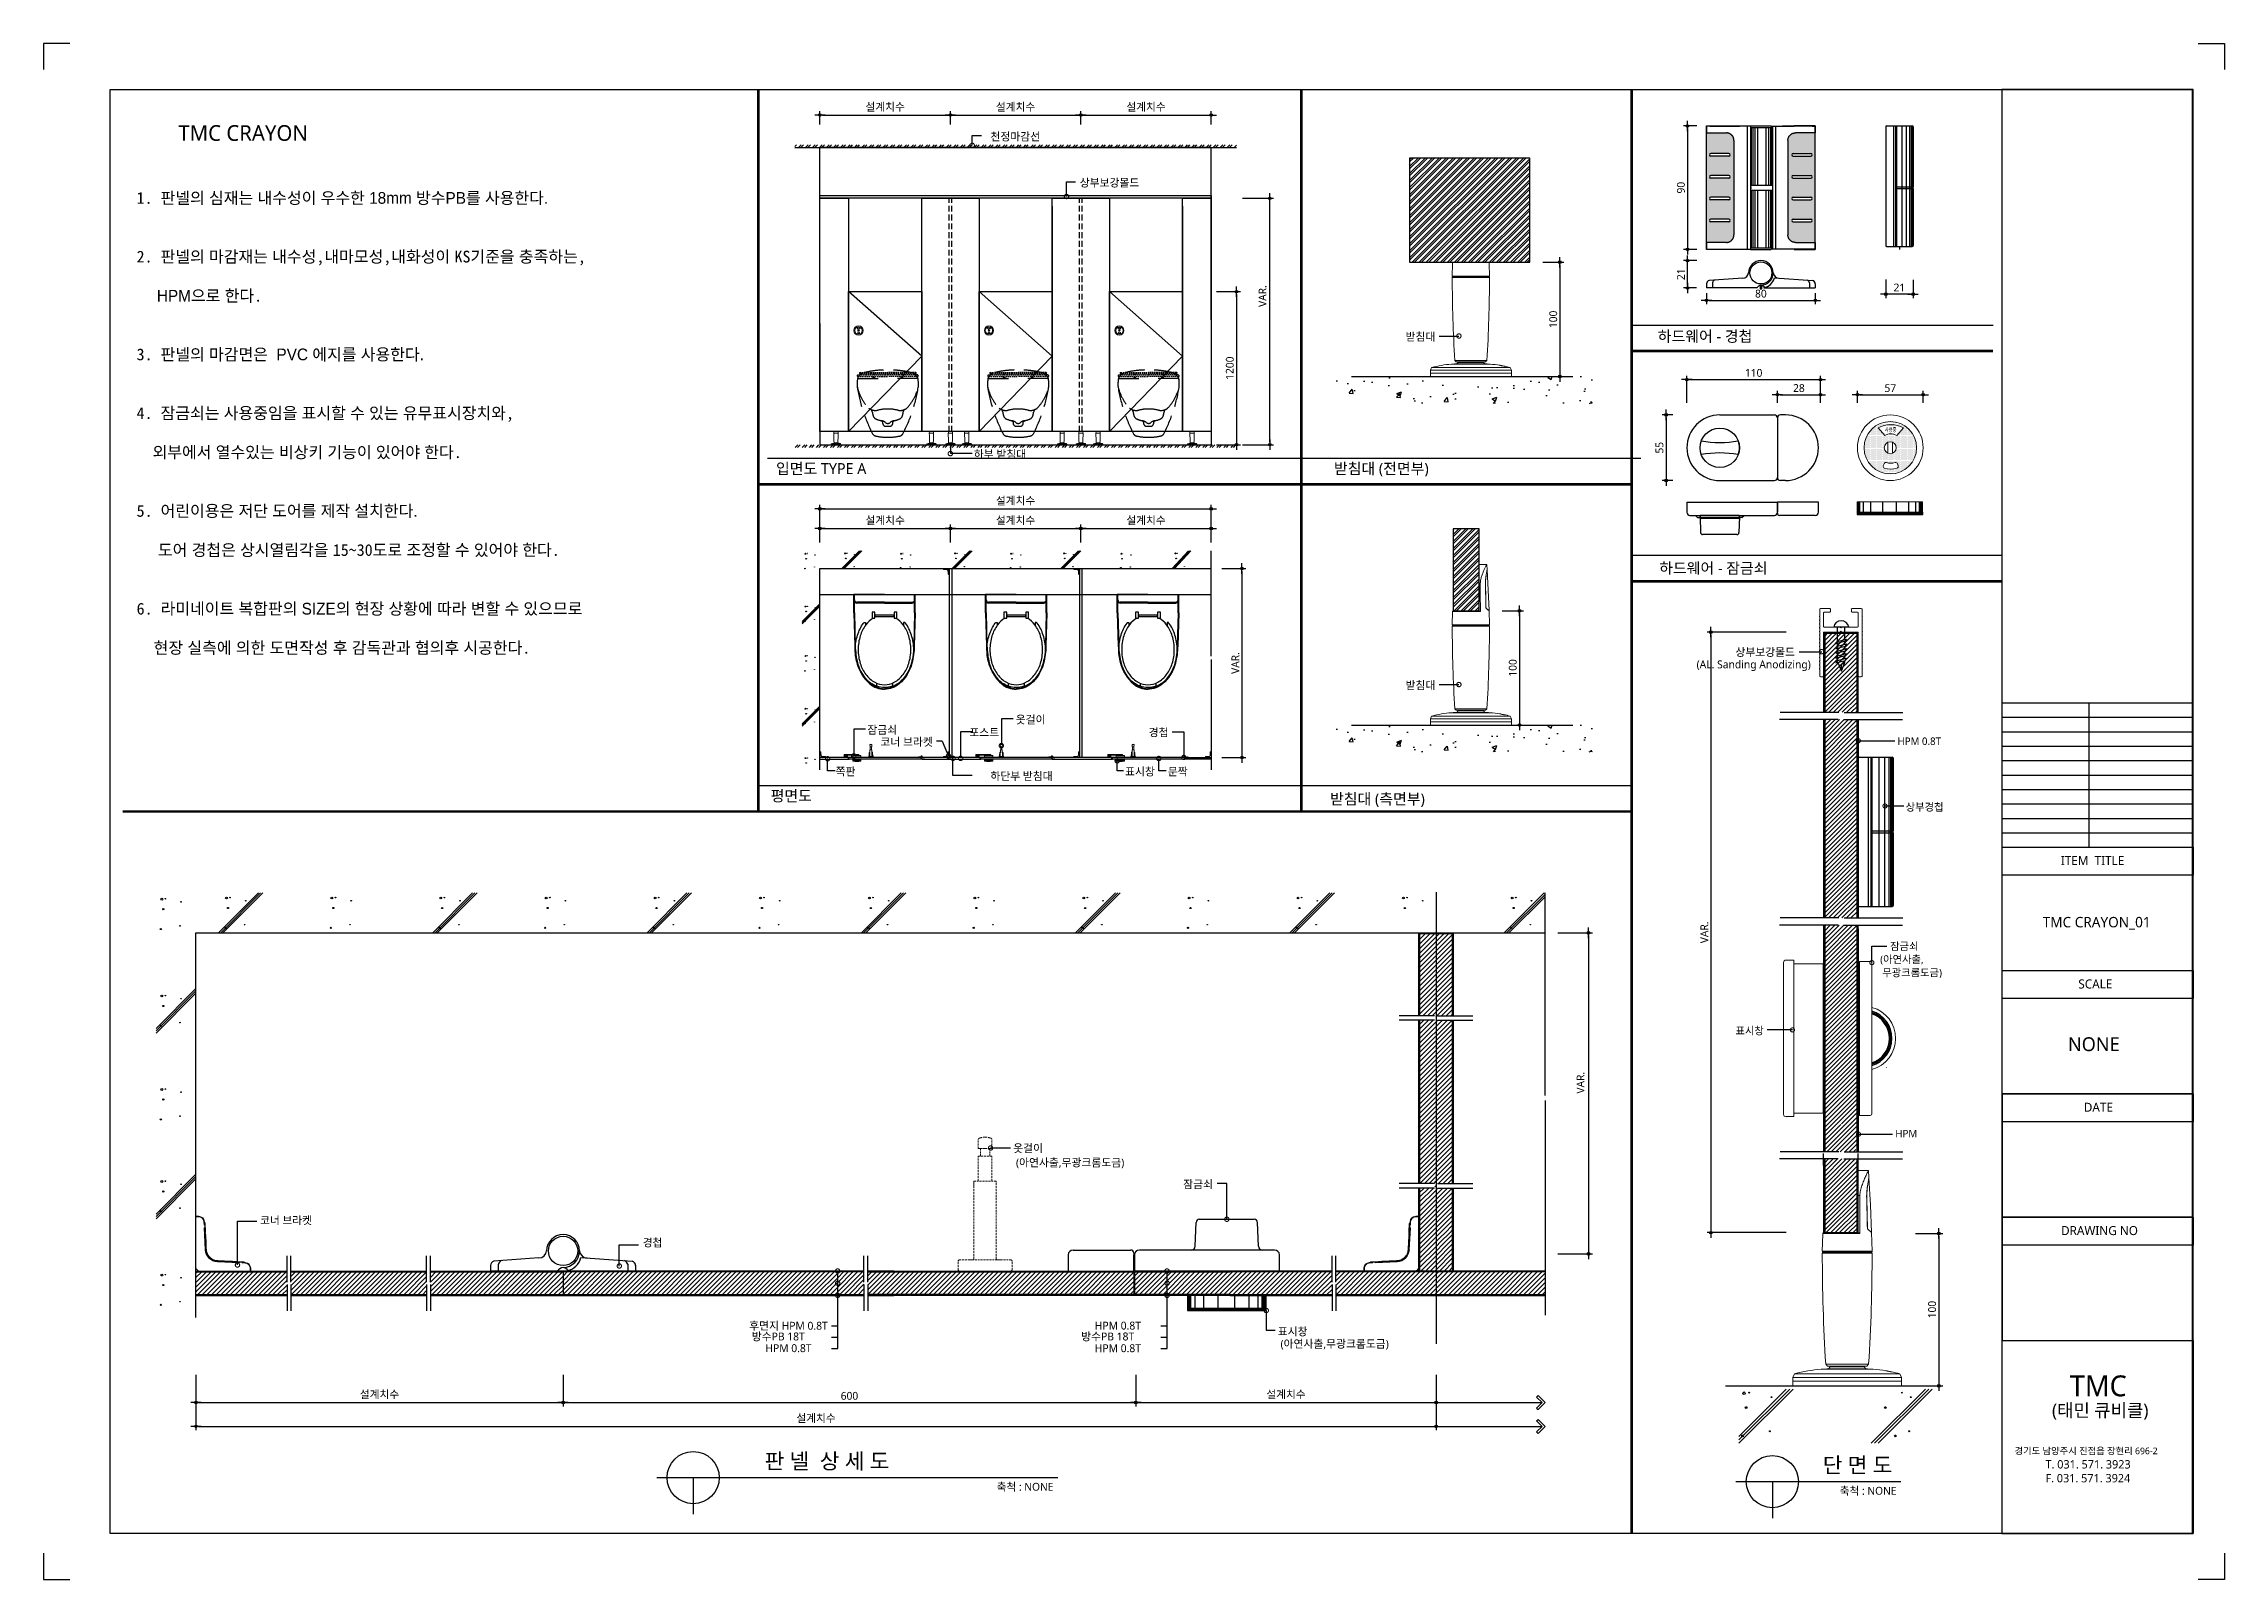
# Model space of a CAD drawing. Extents: x -256 to 8104, y -176 to 5714.
import ezdxf
from ezdxf.enums import TextEntityAlignment as Align

# ---------------------------------------------------------------- set-up
doc = ezdxf.new("R2010")
doc.units = 0
doc.header["$LTSCALE"] = 30
for name, pattern in [('CEN', [62, 60, -1, 0, -1]), ('HIDDEN', [0.375, 0.25, -0.125]), ('HIDDEN2', [4.7625, 3.175, -1.5875])]:
    doc.linetypes.add(name, pattern=pattern)
doc.layers.get('0').update_dxf_attribs({"linetype": 'CONTINUOUS'})
doc.layers.get('DEFPOINTS').update_dxf_attribs({"linetype": 'CONTINUOUS'})
for name, color, linetype in [('02---제품선', 4, 'CONTINUOUS'), ('0_toilet', 6, 'CONTINUOUS'), ('C', 2, 'CONTINUOUS'), ('curior-0Line', 252, 'CONTINUOUS'), ('DIM', 7, 'CONTINUOUS'), ('FIN', 5, 'CONTINUOUS'), ('HAT', 8, 'CONTINUOUS'), ('HID', 9, 'HIDDEN'), ('jac text', 7, 'CONTINUOUS'), ('TIT', 3, 'CONTINUOUS'), ('경첩', 4, 'CONTINUOUS'), ('기타', 1, 'CONTINUOUS'), ('문자', 3, 'CONTINUOUS'), ('부자재', 4, 'CONTINUOUS'), ('상부보강몰드', 4, 'HIDDEN2'), ('옷걸이', 4, 'CONTINUOUS'), ('잠금쇠(회전형)', 4, 'CONTINUOUS'), ('중심선', 1, 'CEN'), ('치수', 1, 'CONTINUOUS'), ('판넬', 2, 'CONTINUOUS'), ('해치', 8, 'CONTINUOUS')]:
    doc.layers.add(name, color=color, linetype=linetype)
doc.styles.add('HDW', font='gulim.ttc')
doc.styles.add('돋움', font='malgun.ttf')
doc.dimstyles.new('10', dxfattribs={"dimscale": 10, "dimtxt": 3, "dimasz": 1, "dimexe": 1.5, "dimexo": 2, "dimgap": 1, "dimtad": 1, "dimdec": 0, "dimlunit": 6, "dimtxsty": '돋움', "dimblk": 'DIMDOT', "dimcen": -1, "dimdle": 1.5, "dimclrt": 3, "dimazin": 3, "dimtfac": 1, "dimtdec": 0, "dimtix": 1, "dimtmove": 2, "dimatfit": 3, "dimldrblk": 'DIMDOT', "dimarcsym": 0})
pattern_1 = [(45, (838.018, 274.373), (-8.55643, 8.55643), [])]
pattern_2 = [(45, (30.479, 162.794), (-8.980256, 8.980256), [])]

# ---------------------------------------------------------------- blocks, each defined once
blk = doc.blocks.new('DIMDOT')
at = {"linetype": 'Continuous'}
blk.add_line((-2, 0), (2, 0), dxfattribs=at)
for radius in [0.5, 0.25]:
    blk.add_circle((0, 0), radius, dxfattribs=at)
blk = doc.blocks.new('*D22')
at = {"layer": 'DEFPOINTS', "color": 0}
for p in [(11075.8, 5694), (11575.8, 5750.3), (11575.8, 5694)]:
    blk.add_point(p, dxfattribs=at)
at = {"layer": 'DIM', "color": 0, "lineweight": -2, "ltscale": 10}
for p, q in [((11075.8, 5714), (11075.8, 5765.3)), ((11085.8, 5750.3), (11565.8, 5750.3)), ((11575.8, 5714), (11575.8, 5765.3))]:
    blk.add_line(p, q, dxfattribs=at)
at = {"layer": 'DIM', "color": 0, "lineweight": -2, "xscale": 10, "yscale": 10, "zscale": 10, "rotation": 180}
blk.add_blockref('DIMDOT', (11075.8, 5750.3), dxfattribs=at)
at = {"layer": 'DIM', "color": 0, "lineweight": -2, "xscale": 10, "yscale": 10, "zscale": 10}
blk.add_blockref('DIMDOT', (11575.8, 5750.3), dxfattribs=at)
at = {"layer": 'DIM', "color": 3, "insert": (11325.8, 5779.9), "char_height": 30, "attachment_point": 5, "style": '돋움'}
blk.add_mtext('설계치수', dxfattribs=at)
blk = doc.blocks.new('*D23')
at = {"layer": 'DEFPOINTS', "color": 0}
for p in [(11575.8, 5694), (12075.8, 5750.3), (12075.8, 5694)]:
    blk.add_point(p, dxfattribs=at)
at = {"layer": 'DIM', "color": 0, "lineweight": -2, "ltscale": 10}
for p, q in [((11575.8, 5714), (11575.8, 5765.3)), ((11585.8, 5750.3), (12065.8, 5750.3)), ((12075.8, 5714), (12075.8, 5765.3))]:
    blk.add_line(p, q, dxfattribs=at)
at = {"layer": 'DIM', "color": 0, "lineweight": -2, "xscale": 10, "yscale": 10, "zscale": 10, "rotation": 180}
blk.add_blockref('DIMDOT', (11575.8, 5750.3), dxfattribs=at)
at = {"layer": 'DIM', "color": 0, "lineweight": -2, "xscale": 10, "yscale": 10, "zscale": 10}
blk.add_blockref('DIMDOT', (12075.8, 5750.3), dxfattribs=at)
at = {"layer": 'DIM', "color": 3, "insert": (11825.8, 5779.9), "char_height": 30, "attachment_point": 5, "style": '돋움'}
blk.add_mtext('설계치수', dxfattribs=at)
blk = doc.blocks.new('*D24')
at = {"layer": 'DEFPOINTS', "color": 0}
for p in [(12075.8, 5694), (12575.8, 5750.3), (12575.8, 5694)]:
    blk.add_point(p, dxfattribs=at)
at = {"layer": 'DIM', "color": 0, "lineweight": -2, "ltscale": 10}
for p, q in [((12075.8, 5714), (12075.8, 5765.3)), ((12085.8, 5750.3), (12565.8, 5750.3)), ((12575.8, 5714), (12575.8, 5765.3))]:
    blk.add_line(p, q, dxfattribs=at)
at = {"layer": 'DIM', "color": 0, "lineweight": -2, "xscale": 10, "yscale": 10, "zscale": 10, "rotation": 180}
blk.add_blockref('DIMDOT', (12075.8, 5750.3), dxfattribs=at)
at = {"layer": 'DIM', "color": 0, "lineweight": -2, "xscale": 10, "yscale": 10, "zscale": 10}
blk.add_blockref('DIMDOT', (12575.8, 5750.3), dxfattribs=at)
at = {"layer": 'DIM', "color": 3, "insert": (12325.8, 5779.9), "char_height": 30, "attachment_point": 5, "style": '돋움'}
blk.add_mtext('설계치수', dxfattribs=at)
blk = doc.blocks.new('*D25')
at = {"layer": 'DEFPOINTS', "color": 0}
for p in [(12575.8, 5073.1), (12575.8, 4486.1), (12672.7, 4486.1)]:
    blk.add_point(p, dxfattribs=at)
at = {"layer": 'DIM', "color": 0, "lineweight": -2, "ltscale": 10}
for p, q in [((12595.8, 5073.1), (12687.7, 5073.1)), ((12672.7, 5063.1), (12672.7, 4496.1)), ((12595.8, 4486.1), (12687.7, 4486.1))]:
    blk.add_line(p, q, dxfattribs=at)
at = {"layer": 'DIM', "color": 0, "lineweight": -2, "xscale": 10, "yscale": 10, "zscale": 10}
for p, rotation in [((12672.7, 5073.1), 90), ((12672.7, 4486.1), 270)]:
    blk.add_blockref('DIMDOT', p, dxfattribs=dict(at, rotation=rotation))
at = {"layer": 'DIM', "color": 3, "insert": (12647.1, 4779.6), "char_height": 30, "attachment_point": 5, "rotation": 90, "style": '돋움'}
blk.add_mtext('1200', dxfattribs=at)
blk = doc.blocks.new('*D17')
at = {"layer": 'DEFPOINTS', "color": 0}
for p in [(12596.8, 4011.2), (12596.8, 3286.2), (12693.7, 3286.2)]:
    blk.add_point(p, dxfattribs=at)
at = {"layer": 'DIM', "color": 0, "lineweight": -2, "ltscale": 10}
for p, q in [((12616.8, 4011.2), (12708.7, 4011.2)), ((12693.7, 4001.2), (12693.7, 3296.2)), ((12616.8, 3286.2), (12708.7, 3286.2))]:
    blk.add_line(p, q, dxfattribs=at)
at = {"layer": 'DIM', "color": 0, "lineweight": -2, "xscale": 10, "yscale": 10, "zscale": 10}
for p, rotation in [((12693.7, 4011.2), 90), ((12693.7, 3286.2), 270)]:
    blk.add_blockref('DIMDOT', p, dxfattribs=dict(at, rotation=rotation))
at = {"layer": 'DIM', "color": 3, "insert": (12668.5, 3648.7), "char_height": 30, "attachment_point": 5, "rotation": 90, "style": '돋움'}
blk.add_mtext('VAR.', dxfattribs=at)
blk = doc.blocks.new('_DOTSMALL')
at = {"color": 0, "linetype": 'ByBlock', "const_width": 0.5}
blk.add_lwpolyline([(-0.0625, 0, 1), (0.0625, 0, 1)], format="xyb", close=True, dxfattribs=at)
blk = doc.blocks.new('A$C63EC304E')
at = {"layer": '치수', "color": 1, "xscale": 2.5, "yscale": 2.5, "zscale": 2.5, "rotation": 234.3098741996962}
blk.add_blockref('_DOTSMALL', (0.31, 0.31), dxfattribs=at)
blk = doc.blocks.new('A$C2BC9653E')
at = {"layer": '치수', "xscale": 0.3333333333333333, "yscale": 0.3333333333333333, "zscale": 0.3333333333333333}
blk.add_blockref('A$C63EC304E', (0, 0), dxfattribs=at)
blk = doc.blocks.new('A$C7FC71301')
at = {"layer": '치수', "rotation": 180}
blk.add_blockref('A$C2BC9653E', (0.21, 0.21), dxfattribs=at)
blk = doc.blocks.new('A$C4A20372B')
at = {"layer": '치수'}
blk.add_blockref('A$C7FC71301', (0, 0), dxfattribs=at)
blk = doc.blocks.new('A$C566469F5')
at = {"layer": '치수'}
blk.add_blockref('A$C4A20372B', (0, 0), dxfattribs=at)
blk = doc.blocks.new('A$C7E317CD4')
at = {"layer": '해치', "xscale": 2, "yscale": 2, "zscale": 2}
blk.add_blockref('A$C566469F5', (0, 0), dxfattribs=at)
blk = doc.blocks.new('A$C601D7F27')
at = {"layer": '치수'}
blk.add_blockref('A$C7E317CD4', (0, 0), dxfattribs=at)
blk = doc.blocks.new('A$C38802C08')
at = {"layer": '치수'}
blk.add_blockref('A$C601D7F27', (0, 0), dxfattribs=at)
blk = doc.blocks.new('*D18')
at = {"layer": 'DEFPOINTS', "color": 0}
for p in [(12575.8, 4164.8), (12075.8, 4091.6), (12575.8, 4091.6)]:
    blk.add_point(p, dxfattribs=at)
at = {"layer": 'DIM', "color": 0, "lineweight": -2, "ltscale": 10}
for p, q in [((12075.8, 4111.6), (12075.8, 4179.8)), ((12085.8, 4164.8), (12565.8, 4164.8)), ((12575.8, 4111.6), (12575.8, 4179.8))]:
    blk.add_line(p, q, dxfattribs=at)
at = {"layer": 'DIM', "color": 0, "lineweight": -2, "xscale": 10, "yscale": 10, "zscale": 10, "rotation": 180}
blk.add_blockref('DIMDOT', (12075.8, 4164.8), dxfattribs=at)
at = {"layer": 'DIM', "color": 0, "lineweight": -2, "xscale": 10, "yscale": 10, "zscale": 10}
blk.add_blockref('DIMDOT', (12575.8, 4164.8), dxfattribs=at)
at = {"layer": 'DIM', "color": 3, "insert": (12325.8, 4194.4), "char_height": 30, "attachment_point": 5, "style": '돋움'}
blk.add_mtext('설계치수', dxfattribs=at)
blk = doc.blocks.new('*D19')
at = {"layer": 'DEFPOINTS', "color": 0}
for p in [(12575.8, 4240.1), (11075.8, 4091.6), (12575.8, 4091.6)]:
    blk.add_point(p, dxfattribs=at)
at = {"layer": 'DIM', "color": 0, "lineweight": -2, "ltscale": 10}
for p, q in [((11075.8, 4111.6), (11075.8, 4255.1)), ((11085.8, 4240.1), (12565.8, 4240.1)), ((12575.8, 4111.6), (12575.8, 4255.1))]:
    blk.add_line(p, q, dxfattribs=at)
at = {"layer": 'DIM', "color": 0, "lineweight": -2, "xscale": 10, "yscale": 10, "zscale": 10, "rotation": 180}
blk.add_blockref('DIMDOT', (11075.8, 4240.1), dxfattribs=at)
at = {"layer": 'DIM', "color": 0, "lineweight": -2, "xscale": 10, "yscale": 10, "zscale": 10}
blk.add_blockref('DIMDOT', (12575.8, 4240.1), dxfattribs=at)
at = {"layer": 'DIM', "color": 3, "insert": (11825.8, 4269.8), "char_height": 30, "attachment_point": 5, "style": '돋움'}
blk.add_mtext('설계치수', dxfattribs=at)
blk = doc.blocks.new('*D20')
at = {"layer": 'DEFPOINTS', "color": 0}
for p in [(12075.8, 4164.8), (11575.8, 4091.6), (12075.8, 4091.6)]:
    blk.add_point(p, dxfattribs=at)
at = {"layer": 'DIM', "color": 0, "lineweight": -2, "ltscale": 10}
for p, q in [((11575.8, 4111.6), (11575.8, 4179.8)), ((11585.8, 4164.8), (12065.8, 4164.8)), ((12075.8, 4111.6), (12075.8, 4179.8))]:
    blk.add_line(p, q, dxfattribs=at)
at = {"layer": 'DIM', "color": 0, "lineweight": -2, "xscale": 10, "yscale": 10, "zscale": 10, "rotation": 180}
blk.add_blockref('DIMDOT', (11575.8, 4164.8), dxfattribs=at)
at = {"layer": 'DIM', "color": 0, "lineweight": -2, "xscale": 10, "yscale": 10, "zscale": 10}
blk.add_blockref('DIMDOT', (12075.8, 4164.8), dxfattribs=at)
at = {"layer": 'DIM', "color": 3, "insert": (11825.8, 4194.4), "char_height": 30, "attachment_point": 5, "style": '돋움'}
blk.add_mtext('설계치수', dxfattribs=at)
blk = doc.blocks.new('*D21')
at = {"layer": 'DEFPOINTS', "color": 0}
for p in [(11575.8, 4164.8), (11075.8, 4091.6), (11575.8, 4091.6)]:
    blk.add_point(p, dxfattribs=at)
at = {"layer": 'DIM', "color": 0, "lineweight": -2, "ltscale": 10}
for p, q in [((11075.8, 4111.6), (11075.8, 4179.8)), ((11085.8, 4164.8), (11565.8, 4164.8)), ((11575.8, 4111.6), (11575.8, 4179.8))]:
    blk.add_line(p, q, dxfattribs=at)
at = {"layer": 'DIM', "color": 0, "lineweight": -2, "xscale": 10, "yscale": 10, "zscale": 10, "rotation": 180}
blk.add_blockref('DIMDOT', (11075.8, 4164.8), dxfattribs=at)
at = {"layer": 'DIM', "color": 0, "lineweight": -2, "xscale": 10, "yscale": 10, "zscale": 10}
blk.add_blockref('DIMDOT', (11575.8, 4164.8), dxfattribs=at)
at = {"layer": 'DIM', "color": 3, "insert": (11325.8, 4194.4), "char_height": 30, "attachment_point": 5, "style": '돋움'}
blk.add_mtext('설계치수', dxfattribs=at)
blk = doc.blocks.new('*D30')
at = {"layer": 'DEFPOINTS', "color": 0}
for p in [(14911.2, 4735.7), (14399.2, 4627), (14911.2, 4627)]:
    blk.add_point(p, dxfattribs=at)
at = {"layer": 'DIM', "color": 0, "lineweight": -2, "ltscale": 10}
for p, q in [((14399.2, 4647), (14399.2, 4750.7)), ((14409.2, 4735.7), (14901.2, 4735.7)), ((14911.2, 4647), (14911.2, 4750.7))]:
    blk.add_line(p, q, dxfattribs=at)
at = {"layer": 'DIM', "color": 0, "lineweight": -2, "xscale": 10, "yscale": 10, "zscale": 10, "rotation": 180}
blk.add_blockref('DIMDOT', (14399.2, 4735.7), dxfattribs=at)
at = {"layer": 'DIM', "color": 0, "lineweight": -2, "xscale": 10, "yscale": 10, "zscale": 10}
blk.add_blockref('DIMDOT', (14911.2, 4735.7), dxfattribs=at)
at = {"layer": 'DIM', "color": 3, "insert": (14655.2, 4761.3), "char_height": 30, "attachment_point": 5, "style": '돋움'}
blk.add_mtext('110', dxfattribs=at)
blk = doc.blocks.new('*D31')
at = {"layer": 'DEFPOINTS', "color": 0}
for p in [(14746.2, 4627), (14911.2, 4677.7), (14911.2, 4627)]:
    blk.add_point(p, dxfattribs=at)
at = {"layer": 'DIM', "color": 0, "lineweight": -2, "ltscale": 10}
for p, q in [((14746.2, 4647), (14746.2, 4692.7)), ((14911.2, 4647), (14911.2, 4692.7)), ((14756.2, 4677.7), (14901.2, 4677.7))]:
    blk.add_line(p, q, dxfattribs=at)
at = {"layer": 'DIM', "color": 0, "lineweight": -2, "xscale": 10, "yscale": 10, "zscale": 10, "rotation": 180}
blk.add_blockref('DIMDOT', (14746.2, 4677.7), dxfattribs=at)
at = {"layer": 'DIM', "color": 0, "lineweight": -2, "xscale": 10, "yscale": 10, "zscale": 10}
blk.add_blockref('DIMDOT', (14911.2, 4677.7), dxfattribs=at)
at = {"layer": 'DIM', "color": 3, "insert": (14828.7, 4703.2), "char_height": 30, "attachment_point": 5, "style": '돋움'}
blk.add_mtext('28', dxfattribs=at)
blk = doc.blocks.new('*D32')
at = {"layer": 'DEFPOINTS', "color": 0}
for p in [(15053, 4627), (15305, 4677.7), (15305, 4627)]:
    blk.add_point(p, dxfattribs=at)
at = {"layer": 'DIM', "color": 0, "lineweight": -2, "ltscale": 10}
for p, q in [((15053, 4647), (15053, 4692.7)), ((15305, 4647), (15305, 4692.7)), ((15063, 4677.7), (15295, 4677.7))]:
    blk.add_line(p, q, dxfattribs=at)
at = {"layer": 'DIM', "color": 0, "lineweight": -2, "xscale": 10, "yscale": 10, "zscale": 10, "rotation": 180}
blk.add_blockref('DIMDOT', (15053, 4677.7), dxfattribs=at)
at = {"layer": 'DIM', "color": 0, "lineweight": -2, "xscale": 10, "yscale": 10, "zscale": 10}
blk.add_blockref('DIMDOT', (15305, 4677.7), dxfattribs=at)
at = {"layer": 'DIM', "color": 3, "insert": (15179, 4703), "char_height": 30, "attachment_point": 5, "style": '돋움'}
blk.add_mtext('57', dxfattribs=at)
blk = doc.blocks.new('*D26')
at = {"layer": 'DEFPOINTS', "color": 0}
for p in [(14456.9, 5708.4), (14401.9, 5235.3), (14456.9, 5235.3)]:
    blk.add_point(p, dxfattribs=at)
at = {"layer": 'DIM', "color": 0, "lineweight": -2, "ltscale": 10}
for p, q in [((14436.9, 5708.4), (14386.9, 5708.4)), ((14401.9, 5698.4), (14401.9, 5245.3)), ((14436.9, 5235.3), (14386.9, 5235.3))]:
    blk.add_line(p, q, dxfattribs=at)
at = {"layer": 'DIM', "color": 0, "lineweight": -2, "xscale": 10, "yscale": 10, "zscale": 10}
for p, rotation in [((14401.9, 5708.4), 90), ((14401.9, 5235.3), 270)]:
    blk.add_blockref('DIMDOT', p, dxfattribs=dict(at, rotation=rotation))
at = {"layer": 'DIM', "color": 3, "insert": (14376.4, 5471.8), "char_height": 30, "attachment_point": 5, "rotation": 90, "style": '돋움'}
blk.add_mtext('90', dxfattribs=at)
blk = doc.blocks.new('*D27')
at = {"layer": 'DEFPOINTS', "color": 0}
for p in [(14474.5, 5087.1), (14891.6, 5087.1), (14891.6, 5039.7)]:
    blk.add_point(p, dxfattribs=at)
at = {"layer": 'DIM', "color": 0, "lineweight": -2, "ltscale": 10}
for p, q in [((14474.5, 5067.1), (14474.5, 5024.7)), ((14484.5, 5039.7), (14881.6, 5039.7)), ((14891.6, 5067.1), (14891.6, 5024.7))]:
    blk.add_line(p, q, dxfattribs=at)
at = {"layer": 'DIM', "color": 0, "lineweight": -2, "xscale": 10, "yscale": 10, "zscale": 10, "rotation": 180}
blk.add_blockref('DIMDOT', (14474.5, 5039.7), dxfattribs=at)
at = {"layer": 'DIM', "color": 0, "lineweight": -2, "xscale": 10, "yscale": 10, "zscale": 10}
blk.add_blockref('DIMDOT', (14891.6, 5039.7), dxfattribs=at)
at = {"layer": 'DIM', "color": 3, "insert": (14683, 5065.2), "char_height": 30, "attachment_point": 5, "style": '돋움'}
blk.add_mtext('80', dxfattribs=at)
blk = doc.blocks.new('*D28')
at = {"layer": 'DEFPOINTS', "color": 0}
for p in [(14401.9, 5192.1), (14456.9, 5192.1), (14456.2, 5087.1)]:
    blk.add_point(p, dxfattribs=at)
at = {"layer": 'DIM', "color": 0, "lineweight": -2, "ltscale": 10}
for p, q in [((14436.9, 5192.1), (14386.9, 5192.1)), ((14401.9, 5097.1), (14401.9, 5182.1)), ((14436.2, 5087.1), (14386.9, 5087.1))]:
    blk.add_line(p, q, dxfattribs=at)
at = {"layer": 'DIM', "color": 0, "lineweight": -2, "xscale": 10, "yscale": 10, "zscale": 10}
for p, rotation in [((14401.9, 5192.1), 90), ((14401.9, 5087.1), 270)]:
    blk.add_blockref('DIMDOT', p, dxfattribs=dict(at, rotation=rotation))
at = {"layer": 'DIM', "color": 3, "insert": (14376.5, 5139.6), "char_height": 30, "attachment_point": 5, "rotation": 90, "style": '돋움'}
blk.add_mtext('21', dxfattribs=at)
blk = doc.blocks.new('*D29')
at = {"layer": 'DEFPOINTS', "color": 0}
for p in [(15161.4, 5139.2), (15266.4, 5138.5), (15161.4, 5063.6)]:
    blk.add_point(p, dxfattribs=at)
at = {"layer": 'DIM', "color": 0, "lineweight": -2, "ltscale": 10}
for p, q in [((15161.4, 5119.2), (15161.4, 5048.6)), ((15266.4, 5118.5), (15266.4, 5048.6)), ((15256.4, 5063.6), (15171.4, 5063.6))]:
    blk.add_line(p, q, dxfattribs=at)
at = {"layer": 'DIM', "color": 0, "lineweight": -2, "xscale": 10, "yscale": 10, "zscale": 10, "rotation": 180}
blk.add_blockref('DIMDOT', (15161.4, 5063.6), dxfattribs=at)
at = {"layer": 'DIM', "color": 0, "lineweight": -2, "xscale": 10, "yscale": 10, "zscale": 10}
blk.add_blockref('DIMDOT', (15266.4, 5063.6), dxfattribs=at)
at = {"layer": 'DIM', "color": 3, "insert": (15213.9, 5088.9), "char_height": 30, "attachment_point": 5, "style": '돋움'}
blk.add_mtext('21', dxfattribs=at)
blk = doc.blocks.new('A$C10E41893')
at = {"layer": '부자재'}
for p, q in [((6, 0), (6, 196)), ((123, 196), (6, 196)), ((123, 192), (6, 192)), ((55, 0), (55, 177)), ((61, 0), (61, 177)), ((6, 0), (6, -196)), ((55, 0), (55, -177)), ((61, 0), (61, -177)), ((123, -192), (6, -192)), ((123, -196), (6, -196))]:
    blk.add_line(p, q, dxfattribs=at)
for points in [[(123, 196, -0.012538), (123, 196), (335, 190, -0.055395), (445, 175, -0.154276), (577, 93, -0.179504), (612, 0, -0.179504)], [(123, 192, -0.012538), (123, 192), (335, 187, -0.055395), (444, 172, -0.154276), (574, 91, -0.179504), (608, 0, -0.179504)], [(157, -72, 0.089162), (200, -119, 0.085733), (270, -155, 0.075373), (359, -168, 0.075373), (447, -155, 0.085733), (517, -119, 0.106084), (567, -62, 0.126931), (583, 0, 0.126931), (567, 62, 0.106084), (517, 119, 0.085733), (447, 155, 0.075373), (359, 168, 0.075373), (270, 155, 0.085733), (200, 119, 0.089162), (157, 72)], [(572, 51), (589, 51), (589, 60, 0.021185), (583, 71, 0.106084), (528, 134, 0.085733), (453, 172, 0.075373), (359, 187, 0.075373), (265, 172, 0.085733), (189, 134, 0.007337), (184, 130), (184, 122), (205, 122)], [(123, -196, 0.012538), (123, -196), (335, -190, 0.055395), (445, -175, 0.154276), (577, -93, 0.179504), (612, 0, 0.179504)], [(123, -192, 0.012538), (123, -192), (335, -187, 0.055395), (444, -172, 0.154276), (574, -91, 0.179504), (608, 0, 0.179504)], [(589, -51, 0.090214), (598, 0, 0.090214), (589, 51, 0.106084)], [(572, -51), (589, -51), (589, -60, -0.021185), (583, -71, -0.106084), (528, -134, -0.085733), (453, -172, -0.075373), (359, -187, -0.075373), (265, -172, -0.085733), (189, -134, -0.007337), (184, -130), (184, -122), (205, -122)]]:
    blk.add_lwpolyline(points, format="xyb", dxfattribs=at)
blk.add_lwpolyline([(138, -61), (119, -61), (119, -79), (157, -79), (157, -61), (138, -61), (147, -61), (147, 61), (138, 61), (157, 61), (157, 79), (119, 79), (119, 61), (138, 61), (138, -61), (119, -61)], dxfattribs=at)
for centre, start, end in [((40, 177), 0, 90), ((46, 177), 0, 90), ((40, -177), 270, 0), ((46, -177), 270, 0)]:
    blk.add_arc(centre, 15, start, end, dxfattribs=at)
blk = doc.blocks.new('*D34')
at = {"layer": 'DEFPOINTS', "color": 0}
for p in [(14364.9, 4600.5), (14319.3, 4348.5), (14364.9, 4348.5)]:
    blk.add_point(p, dxfattribs=at)
at = {"layer": 'DIM', "color": 0, "lineweight": -2, "ltscale": 10}
for p, q in [((14344.9, 4600.5), (14304.3, 4600.5)), ((14319.3, 4590.5), (14319.3, 4358.5)), ((14344.9, 4348.5), (14304.3, 4348.5))]:
    blk.add_line(p, q, dxfattribs=at)
at = {"layer": 'DIM', "color": 0, "lineweight": -2, "xscale": 10, "yscale": 10, "zscale": 10}
for p, rotation in [((14319.3, 4600.5), 90), ((14319.3, 4348.5), 270)]:
    blk.add_blockref('DIMDOT', p, dxfattribs=dict(at, rotation=rotation))
at = {"layer": 'DIM', "color": 3, "insert": (14294, 4474.5), "char_height": 30, "attachment_point": 5, "rotation": 90, "style": '돋움'}
blk.add_mtext('55', dxfattribs=at)
blk = doc.blocks.new('*D33')
at = {"layer": 'DEFPOINTS', "color": 0}
for p in [(14800.2, 3767.4), (14491.5, 1464.2), (14800.2, 1464.2)]:
    blk.add_point(p, dxfattribs=at)
at = {"layer": 'DIM', "color": 0, "lineweight": -2, "ltscale": 10}
for p, q in [((14780.2, 3767.4), (14476.5, 3767.4)), ((14491.5, 3757.4), (14491.5, 1474.2)), ((14780.2, 1464.2), (14476.5, 1464.2))]:
    blk.add_line(p, q, dxfattribs=at)
at = {"layer": 'DIM', "color": 0, "lineweight": -2, "xscale": 10, "yscale": 10, "zscale": 10}
for p, rotation in [((14491.5, 3767.4), 90), ((14491.5, 1464.2), 270)]:
    blk.add_blockref('DIMDOT', p, dxfattribs=dict(at, rotation=rotation))
at = {"layer": 'DIM', "color": 3, "insert": (14466.2, 2615.8), "char_height": 30, "attachment_point": 5, "rotation": 90, "style": '돋움'}
blk.add_mtext('VAR.', dxfattribs=at)
blk = doc.blocks.new('A$C13EB2441')
for p, q in [((0.84, 7.37), (0.84, 14.11)), ((0.84, 6.74), (0.84, 0))]:
    blk.add_line(p, q)
blk = doc.blocks.new('*D35')
at = {"layer": 'DEFPOINTS', "color": 0}
for p in [(15255.9, 1461.2), (15265.1, 876.9), (15364.9, 876.9)]:
    blk.add_point(p, dxfattribs=at)
at = {"layer": 'DIM', "color": 0, "lineweight": -2, "ltscale": 10}
for p, q in [((15275.9, 1461.2), (15379.9, 1461.2)), ((15364.9, 1451.2), (15364.9, 886.9)), ((15285.1, 876.9), (15379.9, 876.9))]:
    blk.add_line(p, q, dxfattribs=at)
at = {"layer": 'DIM', "color": 0, "lineweight": -2, "xscale": 10, "yscale": 10, "zscale": 10}
for p, rotation in [((15364.9, 1461.2), 90), ((15364.9, 876.9), 270)]:
    blk.add_blockref('DIMDOT', p, dxfattribs=dict(at, rotation=rotation))
at = {"layer": 'DIM', "color": 3, "insert": (15339.3, 1169.1), "char_height": 30, "attachment_point": 5, "rotation": 90, "style": '돋움'}
blk.add_mtext('100', dxfattribs=at)
blk = doc.blocks.new('*D36')
at = {"layer": 'DEFPOINTS', "color": 0}
for p in [(13671.3, 3849.1), (13614.6, 3410.9), (13757.5, 3410.9)]:
    blk.add_point(p, dxfattribs=at)
at = {"layer": 'DIM', "color": 0, "lineweight": -2, "ltscale": 10}
for p, q in [((13691.3, 3849.1), (13772.5, 3849.1)), ((13757.5, 3839.1), (13757.5, 3420.9)), ((13634.6, 3410.9), (13772.5, 3410.9))]:
    blk.add_line(p, q, dxfattribs=at)
at = {"layer": 'DIM', "color": 0, "lineweight": -2, "xscale": 10, "yscale": 10, "zscale": 10}
for p, rotation in [((13757.5, 3849.1), 90), ((13757.5, 3410.9), 270)]:
    blk.add_blockref('DIMDOT', p, dxfattribs=dict(at, rotation=rotation))
at = {"layer": 'DIM', "color": 3, "insert": (13731.9, 3630), "char_height": 30, "attachment_point": 5, "rotation": 90, "style": '돋움'}
blk.add_mtext('100', dxfattribs=at)
blk = doc.blocks.new('*D37')
at = {"layer": 'DEFPOINTS', "color": 0}
for p in [(12675.2, 5431.1), (12800.1, 5431.1), (12675.2, 4486.1)]:
    blk.add_point(p, dxfattribs=at)
at = {"layer": 'DIM', "color": 0, "lineweight": -2, "ltscale": 10}
for p, q in [((12695.2, 5431.1), (12815.1, 5431.1)), ((12800.1, 4496.1), (12800.1, 5421.1)), ((12695.2, 4486.1), (12815.1, 4486.1))]:
    blk.add_line(p, q, dxfattribs=at)
at = {"layer": 'DIM', "color": 0, "lineweight": -2, "xscale": 10, "yscale": 10, "zscale": 10}
for p, rotation in [((12800.1, 5431.1), 90), ((12800.1, 4486.1), 270)]:
    blk.add_blockref('DIMDOT', p, dxfattribs=dict(at, rotation=rotation))
at = {"layer": 'DIM', "color": 3, "insert": (12772.8, 5056), "char_height": 30, "attachment_point": 5, "rotation": 90, "style": '돋움'}
blk.add_mtext('VAR.', dxfattribs=at)
blk = doc.blocks.new('A$C460A2A32')
at = {"color": 0}
for p, q in [((3, 20), (0, 16)), ((3, 20), (9, 20)), ((4, 10), (162, 10)), ((9, 20), (162, 20)), ((13, 32), (11, 30)), ((13, 32), (162, 32)), ((13, 27), (162, 27)), ((312, 32), (162, 32)), ((312, 27), (162, 27)), ((316, 20), (162, 20)), ((321, 10), (162, 10)), ((312, 32), (313, 30)), ((322, 20), (316, 20)), ((322, 20), (324, 16))]:
    blk.add_line(p, q, dxfattribs=at)
for centre, radius, start, end in [((4, 14), 4, 150.0107, 270), ((13, 29), 2, 135, 270), ((109, 28), 26, 182.6717, 198.4118), ((109, 10), 26, 180, 202.6199), ((107, 28), 23, 183.0205, 200.9186), ((107, 10), 23, 180, 205.7715), ((69, 10), 23, 334.2285, 0), ((69, 28), 23, 339.0814, 356.9795), ((67, 10), 26, 337.3801, 0), ((67, 28), 26, 341.5882, 357.3283), ((257, 10), 26, 180, 202.6199), ((257, 28), 26, 182.6717, 198.4118), ((256, 28), 23, 183.0205, 200.9186), ((256, 10), 23, 180, 205.7715), ((217, 10), 23, 334.2285, 0), ((217, 28), 23, 339.0814, 356.9795), ((216, 28), 26, 341.5882, 357.3283), ((216, 10), 26, 337.3801, 0), ((312, 29), 2, 270, 45), ((321, 14), 4, 270, 29.9893)]:
    blk.add_arc(centre, radius, start, end, dxfattribs=at)
blk = doc.blocks.new('*D38')
at = {"layer": 'DEFPOINTS', "color": 0}
for p in [(13826.4, 5185.8), (13769.7, 4747.6), (13912.6, 4747.6)]:
    blk.add_point(p, dxfattribs=at)
at = {"layer": 'DIM', "color": 0, "lineweight": -2, "ltscale": 10}
for p, q in [((13846.4, 5185.8), (13927.6, 5185.8)), ((13912.6, 5175.8), (13912.6, 4757.6)), ((13789.7, 4747.6), (13927.6, 4747.6))]:
    blk.add_line(p, q, dxfattribs=at)
at = {"layer": 'DIM', "color": 0, "lineweight": -2, "xscale": 10, "yscale": 10, "zscale": 10}
for p, rotation in [((13912.6, 5185.8), 90), ((13912.6, 4747.6), 270)]:
    blk.add_blockref('DIMDOT', p, dxfattribs=dict(at, rotation=rotation))
at = {"layer": 'DIM', "color": 3, "insert": (13887, 4966.7), "char_height": 30, "attachment_point": 5, "rotation": 90, "style": '돋움'}
blk.add_mtext('100', dxfattribs=at)
blk = doc.blocks.new('*D39')
at = {"layer": 'DEFPOINTS', "color": 0}
for p in [(8683.9, 938.3), (10091, 938.3), (10091, 812.6)]:
    blk.add_point(p, dxfattribs=at)
at = {"layer": 'DIM', "color": 0, "lineweight": -2, "ltscale": 10}
for p, q in [((8683.9, 918.3), (8683.9, 797.6)), ((10091, 918.3), (10091, 797.6)), ((8693.9, 812.6), (10081, 812.6))]:
    blk.add_line(p, q, dxfattribs=at)
at = {"layer": 'DIM', "color": 0, "lineweight": -2, "xscale": 10, "yscale": 10, "zscale": 10, "rotation": 180}
blk.add_blockref('DIMDOT', (8683.9, 812.6), dxfattribs=at)
at = {"layer": 'DIM', "color": 0, "lineweight": -2, "xscale": 10, "yscale": 10, "zscale": 10}
blk.add_blockref('DIMDOT', (10091, 812.6), dxfattribs=at)
at = {"layer": 'DIM', "color": 3, "insert": (9387.4, 842.3), "char_height": 30, "attachment_point": 5, "style": '돋움'}
blk.add_mtext('설계치수', dxfattribs=at)
blk = doc.blocks.new('*D40')
at = {"layer": 'DEFPOINTS', "color": 0}
for p in [(8683.9, 938.3), (13437.8, 938.3), (13437.8, 721.1)]:
    blk.add_point(p, dxfattribs=at)
at = {"layer": 'DIM', "color": 0, "lineweight": -2, "ltscale": 10}
for p, q in [((8683.9, 918.3), (8683.9, 706.1)), ((13437.8, 918.3), (13437.8, 706.1)), ((8693.9, 721.1), (13427.8, 721.1))]:
    blk.add_line(p, q, dxfattribs=at)
at = {"layer": 'DIM', "color": 0, "lineweight": -2, "xscale": 10, "yscale": 10, "zscale": 10, "rotation": 180}
blk.add_blockref('DIMDOT', (8683.9, 721.1), dxfattribs=at)
at = {"layer": 'DIM', "color": 0, "lineweight": -2, "xscale": 10, "yscale": 10, "zscale": 10}
blk.add_blockref('DIMDOT', (13437.8, 721.1), dxfattribs=at)
at = {"layer": 'DIM', "color": 3, "insert": (11060.8, 750.8), "char_height": 30, "attachment_point": 5, "style": '돋움'}
blk.add_mtext('설계치수', dxfattribs=at)
blk = doc.blocks.new('*D41')
at = {"layer": 'DEFPOINTS', "color": 0}
for p in [(12286.9, 938.3), (13437.8, 938.3), (13437.8, 812.6)]:
    blk.add_point(p, dxfattribs=at)
at = {"layer": 'DIM', "color": 0, "lineweight": -2, "ltscale": 10}
for p, q in [((12286.9, 918.3), (12286.9, 797.6)), ((13437.8, 918.3), (13437.8, 797.6)), ((12296.9, 812.6), (13427.8, 812.6))]:
    blk.add_line(p, q, dxfattribs=at)
at = {"layer": 'DIM', "color": 0, "lineweight": -2, "xscale": 10, "yscale": 10, "zscale": 10, "rotation": 180}
blk.add_blockref('DIMDOT', (12286.9, 812.6), dxfattribs=at)
at = {"layer": 'DIM', "color": 0, "lineweight": -2, "xscale": 10, "yscale": 10, "zscale": 10}
blk.add_blockref('DIMDOT', (13437.8, 812.6), dxfattribs=at)
at = {"layer": 'DIM', "color": 3, "insert": (12862.4, 842.3), "char_height": 30, "attachment_point": 5, "style": '돋움'}
blk.add_mtext('설계치수', dxfattribs=at)
blk = doc.blocks.new('*D42')
at = {"layer": 'DEFPOINTS', "color": 0}
for p in [(10091, 938.3), (12286.9, 938.3), (12286.9, 812.6)]:
    blk.add_point(p, dxfattribs=at)
at = {"layer": 'DIM', "color": 0, "lineweight": -2, "ltscale": 10}
for p, q in [((10091, 918.3), (10091, 797.6)), ((12286.9, 918.3), (12286.9, 797.6)), ((10101, 812.6), (12276.9, 812.6))]:
    blk.add_line(p, q, dxfattribs=at)
at = {"layer": 'DIM', "color": 0, "lineweight": -2, "xscale": 10, "yscale": 10, "zscale": 10, "rotation": 180}
blk.add_blockref('DIMDOT', (10091, 812.6), dxfattribs=at)
at = {"layer": 'DIM', "color": 0, "lineweight": -2, "xscale": 10, "yscale": 10, "zscale": 10}
blk.add_blockref('DIMDOT', (12286.9, 812.6), dxfattribs=at)
at = {"layer": 'DIM', "color": 3, "insert": (11189, 838.1), "char_height": 30, "attachment_point": 5, "style": '돋움'}
blk.add_mtext('600', dxfattribs=at)
blk = doc.blocks.new('A$C06B31977')
for p, q in [((1.26, 11.06), (1.26, 21.17)), ((1.26, 10.11), (1.26, 0))]:
    blk.add_line(p, q)
blk = doc.blocks.new('*D43')
at = {"layer": 'DEFPOINTS', "color": 0}
for p in [(13884.6, 2614), (13884.6, 1382.6), (14022.4, 1382.6)]:
    blk.add_point(p, dxfattribs=at)
at = {"layer": 'DIM', "color": 0, "lineweight": -2, "ltscale": 10}
for p, q in [((13904.6, 2614), (14037.4, 2614)), ((14022.4, 2604), (14022.4, 1392.6)), ((13904.6, 1382.6), (14037.4, 1382.6))]:
    blk.add_line(p, q, dxfattribs=at)
at = {"layer": 'DIM', "color": 0, "lineweight": -2, "xscale": 10, "yscale": 10, "zscale": 10}
for p, rotation in [((14022.4, 2614), 90), ((14022.4, 1382.6), 270)]:
    blk.add_blockref('DIMDOT', p, dxfattribs=dict(at, rotation=rotation))
at = {"layer": 'DIM', "color": 3, "insert": (13991.7, 2039.2), "char_height": 30, "attachment_point": 5, "rotation": 90, "style": '돋움'}
blk.add_mtext('VAR.', dxfattribs=at)
blk = doc.blocks.new('CRAYON_01', base_point=(8355.6, 310.1))
at = {"layer": 'HAT'}
h = blk.add_hatch(dxfattribs=at)
h.set_pattern_fill('ANSI32', color=256, scale=2, style=0)
h.set_pattern_definition([(45, (-260.285, -7.093), (-13.470384, 13.470384), []), (45, (-251.305, -7.093), (-13.470384, 13.470384), [])])
h.paths.add_polyline_path([(10979.1, 5635.9), (12672.7, 5635.9), (12672.7, 5625.9), (10979.1, 5625.9)])
h = blk.add_hatch(dxfattribs=at)
h.set_pattern_fill('ANSI32', color=256, scale=2, style=0)
h.set_pattern_definition([(45, (34.084, 134.384), (-13.470384, 13.470384), []), (45, (43.064, 134.384), (-13.470384, 13.470384), [])])
h.paths.add_polyline_path([(13637, 5185.8), (13797, 5185.8), (13797, 5585.1), (13336.2, 5585.1), (13336.2, 5185.8)])
h = blk.add_hatch(dxfattribs=at)
h.set_pattern_fill('ANSI32', color=256, scale=2, style=0)
h.set_pattern_definition([(45, (-260.285, 174.887), (-13.470384, 13.470384), []), (45, (-251.305, 174.887), (-13.470384, 13.470384), [])])
h.paths.add_polyline_path([(10979.1, 4475.6), (12672.7, 4475.6), (12672.7, 4485.6), (10979.1, 4485.6)])
h = blk.add_hatch(dxfattribs=at)
h.set_pattern_fill('ANSI32', color=256, scale=2, style=0)
h.set_pattern_definition([(45, (56.944, 34.199), (-13.470384, 13.470384), []), (45, (65.925, 34.199), (-13.470384, 13.470384), [])])
h.paths.add_polyline_path([(13503.4, 3849), (13602.9, 3849), (13602.9, 4163.4), (13503.4, 4163.4)])
at = {"layer": 'HAT', "transparency": 33554687}
h = blk.add_hatch(dxfattribs=at)
h.set_pattern_fill('ANSI31', color=256, scale=3.811219)
h.set_pattern_definition(pattern_1)
h.paths.add_polyline_path([(14981.5, 3459.7), (15002.6, 3459.7), (15051.6, 3459.7), (15051.6, 3762.7), (14927.7, 3762.7), (14927.7, 3459.7)])
at = {"layer": 'HAT'}
h = blk.add_hatch(dxfattribs=at)
h.set_pattern_fill('ANSI31', color=256, scale=3.811219, style=0)
h.set_pattern_definition(pattern_1)
edge = h.paths.add_edge_path()
edge.add_line((15051.6, 3385.6), (14995, 3385.6))
edge.add_arc((14993, 3385.6), 1.99, -54.30987, 0, ccw=False)
edge.add_arc((14993, 3385.6), 1.99, 125.69013, 305.69013, ccw=False)
edge.add_arc((14993, 3385.6), 1.99, 0, 125.69013, ccw=False)
edge.add_line((14995, 3385.6), (15051.6, 3385.6))
edge.add_line((15051.6, 3385.6), (15051.6, 3432.1))
edge.add_line((15051.6, 3432.1), (15041.8, 3432.1))
edge.add_spline(control_points=[(15039.1, 3424.6), (15040, 3427.1), (15040.9, 3429.6), (15041.8, 3432.1)], knot_values=[0, 0, 0, 0, 0.152076, 0.152076, 0.152076, 0.152076], degree=3, periodic=0)
edge.add_line((15041.8, 3432.1), (14989.7, 3432.1))
edge.add_line((14989.7, 3432.1), (14989.7, 2671.2))
edge.add_line((14989.7, 2671.2), (15043.7, 2671.2))
edge.add_spline(control_points=[(15043.7, 2671.2), (15046.7, 2679.6), (15049.6, 2687), (15051.6, 2690.6)], knot_values=[0.152076, 0.152076, 0.152076, 0.152076, 0.673721, 0.673721, 0.673721, 0.673721], degree=3, periodic=0)
edge.add_spline(control_points=[(15053.9, 2671.2), (15054.4, 2680.8), (15055.4, 2695.4), (15052.6, 2692.6), (15051.6, 2690.6)], knot_values=[0.673721, 0.673721, 0.673721, 0.673721, 1.332503, 1.60798, 1.60798, 1.60798, 1.60798], degree=3, periodic=0)
edge.add_line((15051.6, 2690.6), (15051.6, 3385.6))
h.paths.add_polyline_path([(14989.7, 3432.1), (14927.7, 3432.1), (14927.7, 2671.2), (14989.7, 2671.2)])
h = blk.add_hatch(dxfattribs=at)
h.set_pattern_fill('ANSI31', color=256, scale=3.811219, style=0)
h.set_pattern_definition(pattern_1)
h.paths.add_polyline_path([(14989.7, 2208.6), (14927.7, 2208.6), (14927.7, 1774.6), (14989.7, 1774.6), (14989.7, 1878.9, -0.567825), (14989.7, 1882.3)])
h.paths.add_polyline_path([(15051.6, 2208.6), (14989.7, 2208.6), (14989.7, 1882.3, -0.582142), (14992.7, 1880.6), (15051.6, 1880.6)])
edge = h.paths.add_edge_path()
edge.add_line((15051.6, 1880.6), (14992.7, 1880.6))
edge.add_arc((14990.7, 1880.6), 1.99, -54.30987, 0, ccw=False)
edge.add_arc((14990.7, 1880.6), 1.99, 239.17799, 305.69013, ccw=False)
edge.add_line((14989.7, 1878.9), (14989.7, 1774.6))
edge.add_line((14989.7, 1774.6), (15043.7, 1774.6))
edge.add_spline(control_points=[(15043.7, 1774.6), (15046.7, 1782.9), (15049.6, 1790.4), (15051.6, 1794)], knot_values=[0.152076, 0.152076, 0.152076, 0.152076, 0.673721, 0.673721, 0.673721, 0.673721], degree=3, periodic=0)
edge.add_line((15051.6, 1794), (15051.6, 1880.6))
h.paths.add_polyline_path([(14989.7, 2643.6), (14927.7, 2643.6), (14927.7, 2208.6), (14989.7, 2208.6)])
edge = h.paths.add_edge_path()
edge.add_line((15051.6, 2643.6), (15041.8, 2643.6))
edge.add_spline(control_points=[(15039.1, 2636.2), (15040, 2638.7), (15040.9, 2641.2), (15041.8, 2643.6)], knot_values=[0, 0, 0, 0, 0.152076, 0.152076, 0.152076, 0.152076], degree=3, periodic=0)
edge.add_line((15041.8, 2643.6), (14989.7, 2643.6))
edge.add_line((14989.7, 2643.6), (14989.7, 2208.6))
edge.add_line((14989.7, 2208.6), (15051.6, 2208.6))
edge.add_line((15051.6, 2208.6), (15051.6, 2643.6))
at = {"layer": 'HAT', "transparency": 33554687}
h = blk.add_hatch(dxfattribs=at)
h.set_pattern_fill('ANSI31', color=256, scale=3.811219, style=0)
h.set_pattern_definition(pattern_1)
h.paths.add_polyline_path([(14979.6, 1746.9), (14927.7, 1746.9), (14927.7, 1464.2), (14989.7, 1464.2), (14989.7, 1746.9)])
h.paths.add_polyline_path([(15051.6, 1746.9), (15000.7, 1746.9), (14989.7, 1746.9), (14989.7, 1464.2), (15051.6, 1464.2)])
at = {"layer": '해치'}
h = blk.add_hatch(dxfattribs=at)
h.set_pattern_fill('DOTS', color=256, scale=2.628474)
h.set_pattern_definition([(0, (11512.758, 6043.425), (2.086351, 4.172702), [0, -4.172702])])
edge = h.paths.add_edge_path()
edge.add_line((14475, 5261.8), (14475, 5261.8))
edge.add_spline(control_points=[(14475, 5261.8), (14475.2, 5261.8), (14486.8, 5261.8)], knot_values=[-0.724312, -0.724312, -0.724312, 0.724312, 0.724312, 0.724312], weights=[1, 0.748956, 1], degree=2, periodic=0)
edge.add_line((14486.8, 5261.8), (14550.7, 5261.8))
edge.add_spline(control_points=[(14550.7, 5261.8), (14579.6, 5261.8), (14579.6, 5290.7)], knot_values=[-1.570796, -1.570796, -1.570796, 0, 0, 0], weights=[1, 0.707107, 1], degree=2, periodic=0)
edge.add_line((14579.6, 5290.7), (14579.6, 5652.9))
edge.add_spline(control_points=[(14579.6, 5652.9), (14579.6, 5681.9), (14550.7, 5681.9)], knot_values=[0, 0, 0, 1.570796, 1.570796, 1.570796], weights=[1, 0.707107, 1], degree=2, periodic=0)
edge.add_line((14550.7, 5681.9), (14486.8, 5681.9))
edge.add_spline(control_points=[(14486.8, 5681.9), (14475.2, 5681.9), (14475, 5681.9)], knot_values=[-0.724312, -0.724312, -0.724312, 0.724312, 0.724312, 0.724312], weights=[1, 0.748956, 1], degree=2, periodic=0)
edge.add_line((14475, 5681.9), (14475, 5261.8))
h.paths.add_polyline_path([(14559.9, 5603.1, -0.414214), (14565.1, 5597.9, -0.414214), (14559.9, 5592.6), (14491.5, 5592.6, -0.414214), (14486.3, 5597.9, -0.414214), (14491.5, 5603.1)], flags=16)
h.paths.add_polyline_path([(14559.9, 5519.1, -0.414214), (14565.1, 5513.8, -0.414214), (14559.9, 5508.6), (14491.5, 5508.6, -0.414214), (14486.3, 5513.8, -0.414214), (14491.5, 5519.1)], flags=16)
h.paths.add_polyline_path([(14559.9, 5435.1, -0.414214), (14565.1, 5429.8, -0.414214), (14559.9, 5424.6), (14491.5, 5424.6, -0.414214), (14486.3, 5429.8, -0.414214), (14491.5, 5435.1)], flags=16)
h.paths.add_polyline_path([(14559.9, 5351.1, -0.414214), (14565.1, 5345.8, -0.414214), (14559.9, 5340.6), (14491.5, 5340.6, -0.414214), (14486.3, 5345.8, -0.414214), (14491.5, 5351.1)], flags=16)
h = blk.add_hatch(dxfattribs=at)
h.set_pattern_fill('DOTS', color=256, scale=2.628474)
h.set_pattern_definition([(0, (11038.1406, 6043.425), (2.086351, 4.1727023), [0, -4.1727023])])
edge = h.paths.add_edge_path()
edge.add_spline(control_points=[(14786.4, 5652.9), (14786.4, 5681.9), (14815.3, 5681.9)], knot_values=[0, 0, 0, 1.570796, 1.570796, 1.570796], weights=[1, 0.707107, 1], degree=2, periodic=0)
edge.add_line((14815.3, 5681.9), (14879.2, 5681.9))
edge.add_spline(control_points=[(14879.2, 5681.9), (14890.8, 5681.9), (14891, 5681.9)], knot_values=[-0.724312, -0.724312, -0.724312, 0.724312, 0.724312, 0.724312], weights=[1, 0.748956, 1], degree=2, periodic=0)
edge.add_line((14891.1, 5681.9), (14891.1, 5261.8))
edge.add_line((14891.1, 5261.8), (14891, 5261.8))
edge.add_spline(control_points=[(14891, 5261.8), (14890.8, 5261.8), (14879.2, 5261.8)], knot_values=[-0.724312, -0.724312, -0.724312, 0.724312, 0.724312, 0.724312], weights=[1, 0.748956, 1], degree=2, periodic=0)
edge.add_line((14879.2, 5261.8), (14815.3, 5261.8))
edge.add_spline(control_points=[(14815.3, 5261.8), (14786.4, 5261.8), (14786.4, 5290.7)], knot_values=[-1.570796, -1.570796, -1.570796, 0, 0, 0], weights=[1, 0.707107, 1], degree=2, periodic=0)
edge.add_line((14786.4, 5290.7), (14786.4, 5652.9))
h.paths.add_polyline_path([(14806.2, 5603.1, 0.414214), (14800.9, 5597.9, 0.414214), (14806.2, 5592.6), (14874.5, 5592.6, 0.414214), (14879.8, 5597.9, 0.414214), (14874.5, 5603.1)], flags=16)
h.paths.add_polyline_path([(14806.2, 5519.1, 0.414214), (14800.9, 5513.8, 0.414214), (14806.2, 5508.6), (14874.5, 5508.6, 0.414214), (14879.8, 5513.8, 0.414214), (14874.5, 5519.1)], flags=16)
h.paths.add_polyline_path([(14806.2, 5435.1, 0.414214), (14800.9, 5429.8, 0.414214), (14806.2, 5424.6), (14874.5, 5424.6, 0.414214), (14879.8, 5429.8, 0.414214), (14874.5, 5435.1)], flags=16)
h.paths.add_polyline_path([(14806.2, 5351.1, 0.414214), (14800.9, 5345.8, 0.414214), (14806.2, 5340.6), (14874.5, 5340.6, 0.414214), (14879.8, 5345.8, 0.414214), (14874.5, 5351.1)], flags=16)
h = blk.add_hatch(dxfattribs=at)
h.set_pattern_fill('AR-CONC', color=256, style=0)
h.set_pattern_definition([(50, (11595.11, 3210.89), (182.185, -15.939), [19.05, -209.55]), (355, (11595.11, 3210.9), (-35.243, 191.057), [15.24, -167.64]), (100.451, (11610.3, 3209.56), (146.943, 175.117), [16.19, -178.09]), (46.184, (11595.1, 3261.7), (271.079, -42.042), [28.575, -314.325]), (96.636, (11617.7, 3258.2), (237.404, 247.426), [24.285, -267.135]), (351.184, (11595.1, 3261.7), (237.405, 247.425), [22.86, -251.46]), (21, (11620.51, 3248.99), (151.615, -102.2655), [19.05, -209.55]), (326, (11620.51, 3249), (61.802, 184.188), [15.24, -167.64]), (71.4514, (11633.15, 3240.47), (213.416, 81.923), [16.19, -178.09]), (37.5, (11595.11, 3210.89), (3.0886, 84.555), [0, -165.608, 0, -170.18, 0, -168.275]), (7.5, (11595.11, 3210.89), (66.8197, 100.1806), [0, -97.028, 0, -161.798, 0, -64.135]), (327.5, (11538.47, 3210.89), (135.5906, -5.7287), [0, -63.5, 0, -198.12, 0, -262.89]), (317.5, (11513.07, 3210.89), (148.129, 25.4265), [0, -82.55, 0, -131.572, 0, -186.69])])
h.paths.add_polyline_path([(14074.7, 4644.7), (14074.7, 4747.6), (13024.5, 4747.6), (13024.5, 4644.7)])
h = blk.add_hatch(dxfattribs=at)
h.set_pattern_fill('DOTS', color=256, scale=2.628474)
h.set_pattern_definition([(0, (9484.9524, 1017.1477), (2.086351, 4.1727023), [0, -4.1727023])])
h.paths.add_polyline_path([(15279.6, 4474.5, 1), (15078.3, 4474.5, 1)])
h.paths.add_polyline_path([(15156, 4474.5, -1), (15201.9, 4474.5, -1)], flags=16)
h.paths.add_polyline_path([(15203.7, 4521.8, 0.250537), (15157.8, 4521.8), (15132, 4550.2, -0.258173), (15229.5, 4550.2)], flags=16)
h.paths.add_polyline_path([(15206.4, 4413), (15209.2, 4404.9, -0.437988), (15204.4, 4395.8, -0.127495), (15157.2, 4395.8, -0.437988), (15152.3, 4404.9), (15155.1, 4413, -0.407197), (15163.9, 4417.4, 0.156299), (15197.6, 4417.4, -0.407197)], flags=16)
h.paths.add_polyline_path([(15154.4, 4528.7), (15154.4, 4558), (15206.7, 4558), (15206.7, 4528.7)], flags=8)
h = blk.add_hatch(dxfattribs=at)
h.set_pattern_fill('AR-CONC', color=256, style=0)
h.set_pattern_definition([(50, (11595.11, 1874.19), (182.185, -15.939), [19.05, -209.55]), (355, (11595.11, 1874.19), (-35.243, 191.057), [15.24, -167.64]), (100.451, (11610.3, 1872.86), (146.943, 175.117), [16.19, -178.09]), (46.184, (11595.1, 1924.99), (271.079, -42.042), [28.575, -314.325]), (96.636, (11617.7, 1921.48), (237.404, 247.426), [24.285, -267.135]), (351.184, (11595.1, 1925), (237.405, 247.425), [22.86, -251.46]), (21, (11620.51, 1912.29), (151.615, -102.2655), [19.05, -209.55]), (326, (11620.51, 1912.29), (61.802, 184.188), [15.24, -167.64]), (71.4514, (11633.15, 1903.77), (213.416, 81.923), [16.19, -178.09]), (37.5, (11595.11, 1874.19), (3.0886, 84.555), [0, -165.608, 0, -170.18, 0, -168.275]), (7.5, (11595.11, 1874.19), (66.8197, 100.1806), [0, -97.028, 0, -161.798, 0, -64.135]), (327.5, (11538.47, 1874.19), (135.5906, -5.7287), [0, -63.5, 0, -198.12, 0, -262.89]), (317.5, (11513.07, 1874.19), (148.129, 25.4265), [0, -82.55, 0, -131.572, 0, -186.69])])
h.paths.add_polyline_path([(14074.7, 3307.9), (14074.7, 3410.9), (13024.5, 3410.9), (13024.5, 3307.9)])
h = blk.add_hatch(dxfattribs=at)
h.set_pattern_fill('ANSI31', color=256, scale=4, style=0)
h.set_pattern_definition([(45, (-262872.601, -55833.817), (-8.9802561, 8.9802561), [])])
edge = h.paths.add_edge_path()
edge.add_line((13437.8, 2610.6), (13375.4, 2610.6))
edge.add_line((13375.4, 2610.6), (13374.5, 2609.7))
edge.add_line((13374.5, 2609.7), (13374.5, 2509.3))
edge.add_line((13374.5, 2509.3), (13417.3, 2509.3))
edge.add_line((13417.3, 2509.3), (13417.3, 2467.8))
edge.add_line((13417.3, 2467.8), (13374.5, 2467.8))
edge.add_line((13374.5, 2467.8), (13374.5, 2296.1))
edge.add_line((13374.5, 2296.1), (13431, 2296.1))
edge.add_spline(control_points=[(13431, 2296.1), (13433.8, 2303.7), (13439.8, 2319.1), (13436, 2288.2), (13437.5, 2285.7), (13437.8, 2285.6)], knot_values=[0.456227, 0.456227, 0.456227, 0.456227, 2.847595, 6.178025, 6.737145, 6.737145, 6.737145, 6.737145], degree=3, periodic=0)
edge.add_spline(control_points=[(13437.5, 2285.9), (13437.6, 2288.9), (13437.6, 2291.6), (13437, 2292), (13437, 2292)], knot_values=[0.891967, 0.891967, 0.891967, 0.891967, 1.280656, 1.337888, 1.337888, 1.337888, 1.337888], degree=3, periodic=0)
edge.add_line((13437.8, 2285.6), (13437.8, 2610.6))
edge = h.paths.add_edge_path()
edge.add_line((13501.1, 2610.6), (13437.8, 2610.6))
edge.add_line((13437.8, 2610.6), (13437.8, 2285.6))
edge.add_spline(control_points=[(13437.8, 2285.6), (13438.9, 2285.4), (13441.2, 2289.8), (13443.8, 2296.1)], knot_values=[6.737145, 6.737145, 6.737145, 6.737145, 8.913909, 8.913909, 8.913909, 8.913909], degree=3, periodic=0)
edge.add_spline(control_points=[(13443.8, 2296.1), (13445.9, 2300.9), (13448.2, 2306.9), (13450.5, 2312.8)], knot_values=[8.913909, 8.913909, 8.913909, 8.913909, 10.573873, 10.573873, 10.573873, 10.573873], degree=3, periodic=0)
edge.add_line((13443.8, 2296.1), (13501.1, 2296.1))
edge.add_line((13501.1, 2296.1), (13501.1, 2467.8))
edge.add_line((13501.1, 2467.8), (13458.3, 2467.8))
edge.add_line((13458.3, 2467.8), (13458.3, 2509.3))
edge.add_line((13458.3, 2509.3), (13501.1, 2509.3))
edge.add_line((13501.1, 2509.3), (13501.1, 2610.6))
h.paths.add_polyline_path([(13501.1, 2509.3), (13458.3, 2509.3), (13458.3, 2467.8), (13501.1, 2467.8)], flags=16)
h.paths.add_polyline_path([(13417.3, 2509.3), (13374.5, 2509.3), (13374.5, 2467.8), (13417.3, 2467.8)], flags=16)
h = blk.add_hatch(dxfattribs=at)
h.set_pattern_fill('ANSI31', color=256, scale=4, style=0)
h.set_pattern_definition([(45, (13437.803, 1965.632), (-8.98026, 8.98026), [])])
h.paths.add_polyline_path([(13501.1, 2279), (13374.5, 2279), (13374.5, 1652.3), (13501.1, 1652.3)])
at = {"layer": '해치', "transparency": 33554687}
h = blk.add_hatch(dxfattribs=at)
h.set_pattern_fill('ANSI31', color=256, scale=4)
h.set_pattern_definition(pattern_2)
edge = h.paths.add_edge_path()
edge.add_spline(control_points=[(13437.8, 1624.7), (13437.5, 1624.8), (13436.4, 1626.5), (13437.3, 1636.4), (13437.5, 1642)], knot_values=[1.337888, 1.337888, 1.337888, 1.337888, 1.524261, 2.245715, 2.245715, 2.245715, 2.245715], degree=3, periodic=0)
edge.add_spline(control_points=[(13437.8, 1641.8), (13437.5, 1641.9), (13436, 1644.4), (13439.8, 1675.3), (13433.8, 1659.9), (13431, 1652.3)], knot_values=[0.152076, 0.152076, 0.152076, 0.152076, 0.338449, 1.448592, 2.245715, 2.245715, 2.245715, 2.245715], degree=3, periodic=0)
edge.add_spline(control_points=[(13437.5, 1642), (13437.6, 1645.1), (13437.6, 1647.8), (13437, 1648.2), (13437, 1648.2)], knot_values=[0.891967, 0.891967, 0.891967, 0.891967, 1.280656, 1.337888, 1.337888, 1.337888, 1.337888], degree=3, periodic=0)
edge.add_spline(control_points=[(13437, 1648.2), (13436, 1648.3), (13433.6, 1642.3), (13431, 1635.2)], knot_values=[0.152076, 0.152076, 0.152076, 0.152076, 0.891967, 0.891967, 0.891967, 0.891967], degree=3, periodic=0)
edge.add_spline(control_points=[(13429.4, 1630.7), (13430, 1632.2), (13430.5, 1633.7), (13431, 1635.2)], knot_values=[0, 0, 0, 0, 0.152076, 0.152076, 0.152076, 0.152076], degree=3, periodic=0)
edge.add_line((13431, 1635.2), (13374.5, 1635.2))
edge.add_line((13374.5, 1635.2), (13374.5, 1462.7))
edge.add_line((13374.5, 1462.7), (13419.2, 1462.7))
edge.add_line((13419.2, 1462.7), (13419.2, 1421.2))
edge.add_line((13419.2, 1421.2), (13374.5, 1421.2))
edge.add_line((13374.5, 1421.2), (13374.5, 1316.9))
edge.add_line((13374.5, 1316.9), (13437.8, 1316.9))
edge.add_line((13437.8, 1316.9), (13437.8, 1624.7))
h.paths.add_polyline_path([(13501.1, 1462.7), (13456.4, 1462.7), (13456.4, 1421.2), (13501.1, 1421.2)])
h.paths.add_polyline_path([(13419.2, 1462.7), (13374.5, 1462.7), (13374.5, 1421.2), (13419.2, 1421.2)], flags=16)
h = blk.add_hatch(dxfattribs=at)
h.set_pattern_fill('ANSI31', color=256, scale=4)
h.set_pattern_definition(pattern_2)
h.paths.add_polyline_path([(13501.1, 1574.2), (13437.8, 1574.2), (13437.8, 1316.9), (13501.1, 1316.9), (13501.1, 1421.2), (13456.4, 1421.2), (13456.4, 1462.7), (13501.1, 1462.7)])
edge = h.paths.add_edge_path()
edge.add_line((13501.1, 1635.2), (13443.8, 1635.2))
edge.add_spline(control_points=[(13443.8, 1635.2), (13441.2, 1628.9), (13438.9, 1624.5), (13437.8, 1624.7)], knot_values=[2.245715, 2.245715, 2.245715, 2.245715, 2.971303, 2.971303, 2.971303, 2.971303], degree=3, periodic=0)
edge.add_line((13437.8, 1624.7), (13437.8, 1574.2))
edge.add_line((13437.8, 1574.2), (13501.1, 1574.2))
edge.add_line((13501.1, 1574.2), (13501.1, 1635.2))
h = blk.add_hatch(dxfattribs=at)
h.set_pattern_fill('ANSI31', color=256, scale=4, style=0)
h.set_pattern_definition(pattern_2)
h.paths.add_polyline_path([(9032.9, 1265.3), (9032.9, 1274.8), (9032.9, 1313.6), (8683.9, 1313.6), (8683.9, 1226.9), (9032.9, 1226.9)])
h.paths.add_polyline_path([(9047.6, 1265.3), (9047.6, 1274.8), (9047.6, 1313.6), (9568, 1313.6), (9568, 1265.3), (9568, 1226.9), (9047.6, 1226.9)])
at = {"layer": '해치'}
h = blk.add_hatch(dxfattribs=at)
h.set_pattern_fill('ANSI31', color=256, scale=4)
h.set_pattern_definition(pattern_2)
h.paths.add_polyline_path([(10091, 1226.9), (10091, 1313.6), (9582.6, 1313.6), (9582.6, 1226.9)])
at = {"layer": '해치', "transparency": 33554687}
h = blk.add_hatch(dxfattribs=at)
h.set_pattern_fill('ANSI31', color=256, scale=4)
h.set_pattern_definition(pattern_2)
h.paths.add_polyline_path([(10091, 1313.6), (10091, 1226.9), (11143.9, 1226.9), (11143.9, 1268.2, -0.610943), (11142.3, 1271.5, -0.241509), (11143.9, 1272.4), (11143.9, 1313.6)])
h = blk.add_hatch(dxfattribs=at)
h.set_pattern_fill('ANSI31', color=256, scale=4)
h.set_pattern_definition(pattern_2)
h.paths.add_polyline_path([(11244.7, 1313.6), (11143.9, 1313.6), (11143.9, 1272.4, -0.610943), (11145.6, 1269.1, -0.241509), (11143.9, 1268.2), (11143.9, 1226.9), (11244.7, 1226.9)])
h = blk.add_hatch(dxfattribs=at)
h.set_pattern_fill('ANSI31', color=256, scale=4)
h.set_pattern_definition(pattern_2)
h.paths.add_polyline_path([(12278.9, 1226.9), (12278.9, 1313.6), (11358.9, 1313.6), (11259.3, 1313.6), (11259.3, 1274.8), (11259.3, 1265.3), (11259.3, 1226.9), (11358.9, 1226.9)])
h = blk.add_hatch(dxfattribs=at)
h.set_pattern_fill('ANSI31', color=256, scale=4, style=0)
h.set_pattern_definition(pattern_2)
h.paths.add_polyline_path([(13053.9, 1265.3), (13053.9, 1274.8), (13053.9, 1313.6), (13437.8, 1313.6), (13437.8, 1226.9), (13053.9, 1226.9)])
edge = h.paths.add_edge_path()
edge.add_line((13039.3, 1265.3), (13039.3, 1274.8))
edge.add_line((13039.3, 1274.8), (13039.3, 1313.6))
edge.add_line((13039.3, 1313.6), (12406.8, 1313.6))
edge.add_line((12406.8, 1313.6), (12406.8, 1272.4))
edge.add_arc((12406.8, 1270.3), 2.08, -35.69013, 90, ccw=False)
edge.add_arc((12406.8, 1270.3), 2.08, 270, 324.30987, ccw=False)
edge.add_line((12406.8, 1268.2), (12406.8, 1226.9))
edge.add_line((12406.8, 1226.9), (13039.3, 1226.9))
edge.add_line((13039.3, 1226.9), (13039.3, 1265.3))
h.paths.add_polyline_path([(12281.9, 1313.6), (12281.9, 1226.9), (12406.8, 1226.9), (12406.8, 1268.2, -0.610943), (12405.1, 1271.5, -0.241509), (12406.8, 1272.4), (12406.8, 1313.6)])
h.paths.add_polyline_path([(13855.5, 1313.6), (13437.8, 1313.6), (13437.8, 1226.9), (13855.5, 1226.9)])
at = {"color": 2}
for p, q in [((8099.7, 6024.4), (8099.7, 5924.4)), ((8099.7, 6024.4), (8099.7, 5924.4)), ((8099.7, 6024.4), (8099.7, 5924.4)), ((8199.7, 6024.4), (8099.7, 6024.4)), ((8099.7, 6024.4), (8099.7, 5924.4)), ((16359.7, 6024.4), (16459.7, 6024.4)), ((16359.7, 6024.4), (16459.7, 6024.4)), ((16359.7, 6024.4), (16459.7, 6024.4)), ((16459.7, 6024.4), (16459.7, 5924.4)), ((16459.7, 6024.4), (16459.7, 5924.4)), ((16459.7, 6024.4), (16459.7, 5924.4)), ((10979.1, 5625.9), (12672.7, 5625.9)), ((15213.9, 5246.8), (15213.9, 5235.3)), ((13113.9, 4747.6), (13961.5, 4747.6)), ((13113.9, 3410.9), (13961.5, 3410.9)), ((10091, 1316.9), (10091, 1223.6)), ((12278.9, 1313.6), (12278.9, 1226.9)), ((12281.9, 1313.6), (12281.9, 1226.9)), ((8099.7, 234.4), (8099.7, 134.4)), ((8099.7, 234.4), (8099.7, 134.4)), ((8099.7, 234.4), (8099.7, 134.4)), ((8099.7, 234.4), (8099.7, 134.4)), ((16459.7, 234.4), (16459.7, 134.4)), ((16459.7, 234.4), (16459.7, 134.4)), ((16459.7, 234.4), (16459.7, 134.4)), ((8099.7, 134.4), (8199.7, 134.4)), ((16459.7, 134.4), (16359.7, 134.4)), ((16459.7, 134.4), (16359.7, 134.4)), ((16459.7, 134.4), (16359.7, 134.4))]:
    blk.add_line(p, q, dxfattribs=at)
for p, q in [((11075.8, 4964.8), (11075.8, 5625.9)), ((12575.8, 4964.8), (12575.8, 5625.9)), ((11075.8, 4951), (11075.8, 4486.1)), ((12575.8, 4951), (12575.8, 4486.1)), ((11075.8, 4486.1), (12575.8, 4486.1)), ((12575.8, 3675.3), (12575.8, 4078.9)), ((11075.8, 3239.5), (11075.8, 4011.2)), ((11075.8, 4011.2), (12575.8, 4011.2)), ((11075.8, 3911.2), (12575.8, 3911.2)), ((12575.8, 3662), (12575.8, 3239.5)), ((13855.5, 1990.3), (13855.5, 2767.1)), ((8683.9, 2614), (13855.5, 2614)), ((8683.9, 1139), (8683.9, 2614)), ((13431.2, 2296.1), (13296.4, 2296.1)), ((13443.8, 2296.1), (13578.6, 2296.1)), ((13855.5, 1971.3), (13855.5, 1148)), ((13431.2, 1652.3), (13296.4, 1652.3)), ((13443.8, 1652.3), (13578.6, 1652.3)), ((14546.7, 876.9), (15379.7, 876.9))]:
    blk.add_line(p, q)
at = {"color": 8}
for p, q in [((14187.5, 4944.9), (15572.8, 4944.9)), ((10874.4, 4434.3), (14222.2, 4434.3)), ((14187.5, 4062.2), (15607.2, 4062.2)), ((10839.7, 3179.4), (12802.3, 3179.4)), ((12802.3, 3179.4), (14187.5, 3179.4))]:
    blk.add_line(p, q, dxfattribs=at)
at = {"color": 4}
for p, q in [((11564.5, 4009.1), (11554.8, 4009.7)), ((11564.5, 4009.1), (11565.2, 4009.1)), ((11568.6, 4005.3), (11569.1, 3995.2)), ((12064.5, 4009.1), (12054.8, 4009.7)), ((12064.5, 4009.1), (12065.2, 4009.1)), ((12068.6, 4005.3), (12069.1, 3995.2))]:
    blk.add_line(p, q, dxfattribs=at)
at = {"color": 8, "const_width": 10}
for points in [[(10839.7, 3079.4), (10839.7, 5848.5)], [(12920.7, 3079.4), (12920.7, 5848.5)], [(14187.5, 310.2), (14187.5, 5848.5)], [(14187.5, 4844.9), (15572.8, 4844.9)], [(10839.7, 4334.3), (14187.5, 4334.3)], [(14187.5, 3962.2), (15607.2, 3962.2)], [(8403, 3079.4), (14187.5, 3079.4)]]:
    blk.add_lwpolyline(points, dxfattribs=at)
at = {"color": 2}
for points in [[(8354.9, 5848.5), (15607.2, 5848.5), (15607.2, 310.2), (8354.9, 310.2)], [(8354.9, 5848.5), (15607.2, 5848.5), (15607.2, 310.2), (8354.9, 310.2)], [(8354.9, 5848.5), (16336.8, 5848.5), (16336.8, 310.2), (8354.9, 310.2)], [(11075.8, 5442.1), (12575.8, 5442.1), (12575.8, 5431.1), (11075.8, 5431.1)]]:
    blk.add_lwpolyline(points, close=True, dxfattribs=at)
at = {"color": 4}
for centre, radius, start, end in [((11554.9, 4011.3), 1.61, 184.02269, 266.84997), ((11565, 4005.5), 3.66, 356.64811, 86.2207), ((11570.8, 3995.4), 1.65, 186.1664, 269.59836), ((12054.8, 4011.3), 1.61, 184.02269, 266.84997), ((12064.9, 4005.5), 3.66, 356.64811, 86.2207), ((12070.7, 3995.4), 1.65, 186.1664, 269.59836)]:
    blk.add_arc(centre, radius, start, end, dxfattribs=at)
at = {"layer": '02---제품선'}
for p, q in [((14525.2, 4600.5), (14734.6, 4600.5)), ((14777.2, 4600.5), (14757.9, 4600.5)), ((14746.2, 4588.9), (14746.2, 4360.1)), ((14746.2, 4588.9), (14746.2, 4360.1)), ((14525.2, 4348.5), (14734.6, 4348.5)), ((14777.2, 4348.5), (14757.9, 4348.5)), ((14399.2, 4265.5), (14746.2, 4265.5)), ((14399.2, 4265.5), (14399.2, 4226.7)), ((14746.2, 4265.5), (14746.2, 4226.7)), ((14903.2, 4265.5), (14746.2, 4265.5)), ((14746.2, 4222.9), (14746.2, 4265.5)), ((14903.2, 4226.7), (14903.2, 4265.5)), ((14410.9, 4215.1), (14432.2, 4215.1)), ((14432.2, 4215.1), (14618.3, 4215.1)), ((14440, 4207.4), (14432.2, 4215.1)), ((14440, 4207.4), (14447.7, 4207.4)), ((14447.7, 4207.4), (14602.8, 4207.4)), ((14449.6, 4207.4), (14449.6, 4211.2)), ((14449.6, 4209.3), (14451.7, 4148.9)), ((14597, 4215.1), (14453.5, 4215.1)), ((14597, 4203.5), (14453.5, 4203.5)), ((14600.9, 4209.3), (14598.8, 4148.9)), ((14600.8, 4207.4), (14600.8, 4211.2)), ((14610.5, 4207.4), (14602.8, 4207.4)), ((14610.5, 4207.4), (14618.3, 4215.1)), ((14618.3, 4215.1), (14734.6, 4215.1)), ((14891.6, 4215.1), (14754, 4215.1)), ((14591.1, 4141.4), (14459.4, 4141.4)), ((12530.2, 1515.4), (12740.8, 1515.4)), ((12514.6, 1412.1), (12517.8, 1503.5)), ((12756.4, 1412.1), (12753.2, 1503.5)), ((12027.7, 1379), (12027.7, 1316.9)), ((12046.3, 1397.6), (12266.5, 1397.6)), ((12278.9, 1385.2), (12278.9, 1316.9)), ((12278.9, 1316.9), (12278.9, 1379)), ((12281.9, 1379), (12281.9, 1316.9)), ((12486.6, 1397.6), (12300.5, 1397.6)), ((12499.6, 1397.6), (12486.6, 1397.6)), ((12771.4, 1397.6), (12499.6, 1397.6)), ((12818.5, 1397.6), (12771.4, 1397.6)), ((12837.1, 1316.9), (12837.1, 1379)), ((12027.7, 1316.9), (12278.9, 1316.9)), ((12837.1, 1316.9), (12281.9, 1316.9))]:
    blk.add_line(p, q, dxfattribs=at)
blk.add_circle((14525.2, 4474.5), 75.6, dxfattribs=at)
blk.add_circle((14525.2, 4474.5), 75.6, dxfattribs=at)
for centre, radius, start, end in [((14525.2, 4474.5), 126, 90, 180), ((14734.6, 4588.9), 11.6, 0, 90), ((14757.9, 4588.9), 11.6, 90, 180), ((14777.2, 4474.5), 126, 0, 90), ((14525.2, 4474.5), 126, 180, 270), ((14525.2, 4911.3), 416.6, 260.2031, 279.7969), ((14525.2, 4037.7), 416.6, 80.2031, 99.7969), ((14525.2, 4474.5), 75.6, 340.75123, 19.24877), ((14777.2, 4474.5), 126, 270, 0), ((14734.6, 4360.1), 11.6, 270, 0), ((14757.9, 4360.1), 11.6, 180, 270), ((14410.9, 4226.7), 11.6, 180, 270), ((14453.5, 4211.2), 3.88, 90, 180), ((14453.5, 4207.4), 3.88, 180, 270), ((14597, 4211.2), 3.88, 0, 90), ((14597, 4207.4), 3.88, 270, 0), ((14734.6, 4226.7), 11.6, 270, 0), ((14754, 4222.9), 7.75, 180, 270), ((14891.6, 4226.7), 11.6, 270, 0), ((14459.4, 4149.2), 7.75, 182, 270), ((14591.1, 4149.2), 7.75, 270, 358), ((12530.2, 1503), 12.4, 90, 178), ((12740.8, 1503), 12.4, 2, 90), ((12046.3, 1379), 18.6, 90, 180), ((12266.5, 1385.2), 12.4, 0, 90), ((12300.5, 1379), 18.6, 90, 180), ((12499.6, 1412.6), 15, 270, 358), ((12771.4, 1412.6), 15, 182, 270), ((12818.5, 1379), 18.6, 0, 90)]:
    blk.add_arc(centre, radius, start, end, dxfattribs=at)
at = {"layer": '0_toilet'}
for p, q in [((11570.8, 4011.2), (11570.8, 3286.2)), ((11580.8, 4011.2), (11580.8, 3286.2)), ((12070.7, 4011.2), (12070.7, 3286.2)), ((12080.8, 3286.2), (12080.8, 4011.2)), ((11184.7, 3286.2), (11075.8, 3286.2)), ((11075.8, 3280.2), (11187.7, 3280.2)), ((11184.7, 3283.2), (11184.7, 3286.2)), ((11184.7, 3283.2), (11188.4, 3283.2)), ((11464.3, 3286.2), (11185.4, 3286.2)), ((11185.4, 3283.2), (11185.4, 3286.2)), ((11187.7, 3280.2), (11187.7, 3283.2)), ((11188.4, 3280.2), (11188.4, 3283.2)), ((11464.3, 3280.2), (11188.4, 3280.2)), ((11464.3, 3280.2), (11464.3, 3286.2)), ((11689.7, 3286.2), (11465.8, 3286.2)), ((11465.8, 3280.2), (11465.8, 3286.2)), ((11465.8, 3280.2), (11692.7, 3280.2)), ((11689.7, 3283.2), (11689.7, 3286.2)), ((11689.7, 3283.2), (11693.5, 3283.2)), ((11964.3, 3286.2), (11690.5, 3286.2)), ((11690.5, 3283.2), (11690.5, 3286.2)), ((11692.7, 3280.2), (11692.7, 3283.2)), ((11693.5, 3280.2), (11693.5, 3283.2)), ((11964.3, 3280.2), (11693.5, 3280.2)), ((11964.3, 3280.2), (11964.3, 3286.2)), ((12194.8, 3286.2), (11965.8, 3286.2)), ((11965.8, 3280.2), (11965.8, 3286.2)), ((11965.8, 3280.2), (12197.8, 3280.2)), ((12194.8, 3283.2), (12194.8, 3286.2)), ((12194.8, 3283.2), (12198.5, 3283.2)), ((12474.4, 3286.2), (12195.5, 3286.2)), ((12195.5, 3283.2), (12195.5, 3286.2)), ((12197.8, 3280.2), (12197.8, 3283.2)), ((12198.5, 3280.2), (12198.5, 3283.2)), ((12474.4, 3280.2), (12198.5, 3280.2)), ((12474.4, 3280.2), (12474.4, 3286.2)), ((12475.9, 3286.2), (12575.8, 3286.2)), ((12475.9, 3280.2), (12475.9, 3286.2)), ((12575.8, 3280.2), (12475.9, 3280.2))]:
    blk.add_line(p, q, dxfattribs=at)
at = {"layer": 'C'}
for p, q in [((14927.7, 3762.7), (14927.7, 3459.7)), ((14927.7, 3762.7), (15051.6, 3762.7)), ((14927.7, 3762.7), (15051.6, 3762.7)), ((14927.7, 3762.7), (15051.6, 3762.7)), ((15051.6, 3459.7), (15051.6, 3762.7)), ((14927.7, 3432.1), (14927.7, 2671.2)), ((15051.6, 2671.2), (15051.6, 3432.1)), ((14927.7, 2643.6), (14927.7, 1774.6)), ((15051.6, 1774.6), (15051.6, 2643.6)), ((14927.7, 1746.9), (14927.7, 1464.2)), ((15051.6, 1464.2), (15051.6, 1746.9)), ((8683.9, 1313.6), (9032.9, 1313.6)), ((9047.6, 1313.6), (9568, 1313.6)), ((9582.6, 1313.6), (10091, 1313.6)), ((11244.7, 1313.6), (10091, 1313.6)), ((11259.3, 1313.6), (12278.9, 1313.6)), ((11358.9, 1313.6), (11259.3, 1313.6)), ((12281.9, 1313.6), (12649, 1313.6)), ((13039.3, 1313.6), (12649, 1313.6)), ((13855.5, 1313.6), (13053.9, 1313.6)), ((8683.9, 1226.9), (9032.9, 1226.9)), ((9047.6, 1226.9), (9568, 1226.9)), ((9582.6, 1226.9), (10107.2, 1226.9)), ((10091, 1226.9), (11244.7, 1226.9)), ((12278.9, 1226.9), (11259.3, 1226.9)), ((11259.3, 1226.9), (11358.9, 1226.9)), ((12649, 1226.9), (12281.9, 1226.9)), ((12649, 1226.9), (13039.3, 1226.9)), ((13053.9, 1226.9), (13855.5, 1226.9))]:
    blk.add_line(p, q, dxfattribs=at)
at = {"layer": 'curior-0Line'}
for p, q in [((15607.2, 5848.5), (15607.2, 311)), ((15607.6, 3496.1), (16339.7, 3496.1)), ((15607.6, 3440.7), (16339.7, 3440.7)), ((15939.8, 3496.1), (15939.8, 2942.3)), ((15607.6, 3385.3), (16339.7, 3385.3)), ((15607.6, 3330), (16339.7, 3330)), ((15607.6, 3274.6), (16339.7, 3274.6)), ((15607.6, 3219.2), (16339.7, 3219.2)), ((15607.6, 3163.8), (16339.7, 3163.8)), ((15607.6, 3108.5), (16339.7, 3108.5)), ((15607.6, 3053.1), (16339.7, 3053.1)), ((15607.6, 2997.7), (16339.7, 2997.7)), ((15607.6, 2942.3), (16339.7, 2942.3))]:
    blk.add_line(p, q, dxfattribs=at)
for points in [[(16339.7, 5848.5), (15607.2, 5848.5), (15607.2, 310.2), (16339.7, 310.2)], [(15607.6, 2942.3), (16339.7, 2942.3), (16339.7, 2834.6), (15607.6, 2834.6)], [(15607.6, 2469.4), (16339.7, 2469.4), (16339.7, 2361.7), (15607.6, 2361.7)], [(15607.6, 1523.6), (16339.7, 1523.6), (16339.7, 1996.5), (15607.6, 1996.5)], [(15607.6, 1996.5), (16339.7, 1996.5), (16339.7, 1888.8), (15607.6, 1888.8)], [(15607.6, 1050.7), (16339.7, 1050.7), (16339.7, 1523.6), (15607.6, 1523.6)], [(15607.6, 1523.6), (16339.7, 1523.6), (16339.7, 1415.9), (15607.6, 1415.9)], [(16339.7, 311), (15607.9, 311), (15607.9, 1050.7), (16339.7, 1050.7)]]:
    blk.add_lwpolyline(points, close=True, dxfattribs=at)
at = {"layer": 'DIM', "ltscale": 10}
for p, q in [((13823, 833.7), (13828.7, 839.4)), ((13855.5, 812.6), (13828.7, 839.4)), ((13437.8, 812.6), (13844.1, 812.6)), ((13844.1, 812.6), (13823, 833.7)), ((13844.1, 812.6), (13823, 791.5)), ((13823, 791.5), (13828.7, 785.8)), ((13855.5, 812.6), (13828.7, 785.8)), ((13437.8, 721.1), (13844.1, 721.1)), ((13823, 742.2), (13828.7, 747.9)), ((13844.1, 721.1), (13823, 742.2)), ((13844.1, 721.1), (13823, 700.1)), ((13823, 700.1), (13828.7, 694.4)), ((13855.5, 721.1), (13828.7, 747.9)), ((13855.5, 721.1), (13828.7, 694.4))]:
    blk.add_line(p, q, dxfattribs=at)
at = {"layer": 'FIN', "linetype": 'Continuous', "lineweight": 15}
for p, q in [((13499.9, 5132.4), (13642.3, 5132.4)), ((13642.4, 5127.3), (13499.9, 5127.3)), ((13726.3, 4771.3), (13415.9, 4771.3)), ((13420.8, 4781.8), (13721.5, 4781.8)), ((13645.4, 4794.8), (13496.8, 4794.8)), ((13498.7, 4795), (13643.5, 4795)), ((13509.8, 4809.5), (13632.5, 4809.5)), ((13726.3, 4760.4), (13415.9, 4760.4)), ((13415.9, 4760.4), (13726.3, 4760.4)), ((13428.6, 4746.6), (13428.6, 4747.6)), ((13428.7, 4746.6), (13428.6, 4746.6)), ((13428.7, 4746.6), (13428.7, 4747.6)), ((13439.4, 4746.6), (13428.7, 4746.6)), ((13439.4, 4746.6), (13439.4, 4747.6)), ((13439.5, 4746.6), (13439.4, 4746.6)), ((13439.5, 4746.6), (13439.5, 4747.6)), ((13588.9, 4746.6), (13588.9, 4747.6)), ((13594, 4746.6), (13588.9, 4746.6)), ((13594, 4746.6), (13594, 4747.6)), ((13601.1, 4746.6), (13601.1, 4747.6)), ((13601.2, 4746.6), (13601.2, 4747.6)), ((13601.4, 4746.6), (13601.4, 4747.6)), ((13601.9, 4746.6), (13601.9, 4747.6)), ((13604.1, 4746.6), (13601.9, 4746.6)), ((13604.1, 4746.6), (13604.1, 4747.6)), ((13604.9, 4746.6), (13604.1, 4746.6)), ((13604.9, 4746.6), (13604.9, 4747.6)), ((13605.6, 4746.6), (13604.9, 4746.6)), ((13605.6, 4746.6), (13605.6, 4747.6)), ((13605.9, 4746.6), (13605.6, 4746.6)), ((13605.9, 4746.6), (13605.9, 4747.6)), ((13606, 4746.6), (13605.9, 4746.6)), ((13606.1, 4746.6), (13606.1, 4747.6)), ((13607.7, 4746.6), (13607.7, 4747.6)), ((13609.6, 4746.6), (13609.6, 4747.6)), ((13609.6, 4746.6), (13609.6, 4747.6)), ((13610.3, 4746.6), (13609.7, 4746.6)), ((13610.3, 4746.6), (13610.3, 4747.6)), ((13610.7, 4746.6), (13610.3, 4746.6)), ((13610.7, 4746.6), (13610.7, 4747.6)), ((13611.4, 4746.6), (13610.7, 4746.6)), ((13611.4, 4746.6), (13611.4, 4747.6)), ((13700.7, 4746.6), (13700.7, 4747.6)), ((13702.5, 4746.6), (13702.5, 4747.6)), ((13706.3, 4746.6), (13706.3, 4747.6)), ((13710.2, 4746.6), (13710.2, 4747.6)), ((13712, 4746.6), (13712, 4747.6)), ((11145.3, 4529.7), (11128.9, 4529.7)), ((11129, 4530.3), (11145.3, 4530.3)), ((11495.1, 4530.3), (11511.4, 4530.3)), ((11511.4, 4529.7), (11495.1, 4529.7)), ((11584.3, 4529.7), (11567.9, 4529.7)), ((11568, 4530.3), (11584.3, 4530.3)), ((11630.4, 4530.3), (11646.7, 4530.3)), ((11646.8, 4529.7), (11630.4, 4529.7)), ((12012.5, 4529.7), (11996.1, 4529.7)), ((11996.2, 4530.3), (12012.5, 4530.3)), ((12067.9, 4530.3), (12084.3, 4530.3)), ((12084.3, 4529.7), (12067.9, 4529.7)), ((12134, 4530.3), (12150.4, 4530.3)), ((12150.4, 4529.7), (12134, 4529.7)), ((12494.2, 4530.3), (12510.6, 4530.3)), ((12510.6, 4529.7), (12494.2, 4529.7)), ((11154.9, 4488.8), (11119.3, 4488.8)), ((11154.9, 4487.6), (11119.3, 4487.6)), ((11119.3, 4487.6), (11154.9, 4487.6)), ((11119.9, 4490), (11154.4, 4490)), ((11120.8, 4486), (11120.8, 4486.1)), ((11120.8, 4486), (11120.8, 4486.1)), ((11122, 4486), (11120.8, 4486)), ((11120.8, 4486), (11120.8, 4486)), ((11122, 4486), (11122, 4486.1)), ((11122, 4486), (11122, 4486.1)), ((11122, 4486), (11122, 4486)), ((11145.7, 4491.5), (11128.6, 4491.5)), ((11128.8, 4491.5), (11145.4, 4491.5)), ((11130.1, 4493.2), (11144.2, 4493.2)), ((11139.2, 4486), (11139.2, 4486.1)), ((11139.8, 4486), (11139.2, 4486)), ((11139.8, 4486), (11139.8, 4486.1)), ((11140.6, 4486), (11140.6, 4486.1)), ((11140.6, 4486), (11140.6, 4486.1)), ((11140.6, 4486), (11140.6, 4486.1)), ((11140.7, 4486), (11140.7, 4486.1)), ((11140.9, 4486), (11140.7, 4486)), ((11140.9, 4486), (11140.9, 4486.1)), ((11141, 4486), (11140.9, 4486)), ((11141, 4486), (11141, 4486.1)), ((11141.1, 4486), (11141, 4486)), ((11141.1, 4486), (11141.1, 4486.1)), ((11141.1, 4486), (11141.1, 4486.1)), ((11141.1, 4486), (11141.1, 4486.1)), ((11141.1, 4486), (11141.1, 4486)), ((11141.1, 4486), (11141.1, 4486)), ((11141.3, 4486), (11141.3, 4486.1)), ((11141.5, 4486), (11141.5, 4486.1)), ((11141.5, 4486), (11141.5, 4486.1)), ((11141.6, 4486), (11141.6, 4486.1)), ((11141.7, 4486), (11141.6, 4486)), ((11141.6, 4486), (11141.6, 4486)), ((11141.7, 4486), (11141.7, 4486.1)), ((11141.8, 4486), (11141.7, 4486)), ((11141.8, 4486), (11141.8, 4486.1)), ((11152, 4486), (11152, 4486.1)), ((11152.2, 4486), (11152.2, 4486.1)), ((11152.7, 4486), (11152.7, 4486.1)), ((11153.1, 4486), (11153.1, 4486.1)), ((11153.3, 4486), (11153.3, 4486.1)), ((11521.1, 4488.8), (11485.4, 4488.8)), ((11521.1, 4487.6), (11485.4, 4487.6)), ((11485.4, 4487.6), (11521.1, 4487.6)), ((11486, 4490), (11520.5, 4490)), ((11486.9, 4486), (11486.9, 4486.1)), ((11486.9, 4486), (11486.9, 4486.1)), ((11488.1, 4486), (11486.9, 4486)), ((11486.9, 4486), (11486.9, 4486)), ((11488.1, 4486), (11488.1, 4486.1)), ((11488.1, 4486), (11488.1, 4486.1)), ((11488.1, 4486), (11488.1, 4486)), ((11511.8, 4491.5), (11494.7, 4491.5)), ((11494.9, 4491.5), (11511.6, 4491.5)), ((11496.2, 4493.2), (11510.3, 4493.2)), ((11505.3, 4486), (11505.3, 4486.1)), ((11505.9, 4486), (11505.3, 4486)), ((11505.9, 4486), (11505.9, 4486.1)), ((11506.7, 4486), (11506.7, 4486.1)), ((11506.7, 4486), (11506.7, 4486.1)), ((11506.7, 4486), (11506.7, 4486.1)), ((11506.8, 4486), (11506.8, 4486.1)), ((11507, 4486), (11506.8, 4486)), ((11507, 4486), (11507, 4486.1)), ((11507.1, 4486), (11507, 4486)), ((11507.1, 4486), (11507.1, 4486.1)), ((11507.2, 4486), (11507.1, 4486)), ((11507.2, 4486), (11507.2, 4486.1)), ((11507.2, 4486), (11507.2, 4486.1)), ((11507.2, 4486), (11507.2, 4486)), ((11507.3, 4486), (11507.2, 4486)), ((11507.3, 4486), (11507.3, 4486.1)), ((11507.4, 4486), (11507.4, 4486.1)), ((11507.7, 4486), (11507.7, 4486.1)), ((11507.7, 4486), (11507.7, 4486.1)), ((11507.8, 4486), (11507.7, 4486)), ((11507.8, 4486), (11507.8, 4486.1)), ((11507.8, 4486), (11507.8, 4486.1)), ((11507.8, 4486), (11507.8, 4486)), ((11507.9, 4486), (11507.8, 4486)), ((11507.9, 4486), (11507.9, 4486.1)), ((11518.1, 4486), (11518.1, 4486.1)), ((11518.3, 4486), (11518.3, 4486.1)), ((11518.8, 4486), (11518.8, 4486.1)), ((11519.2, 4486), (11519.2, 4486.1)), ((11519.4, 4486), (11519.4, 4486.1)), ((11593.9, 4488.8), (11558.3, 4488.8)), ((11593.9, 4487.6), (11558.3, 4487.6)), ((11558.3, 4487.6), (11593.9, 4487.6)), ((11558.9, 4490), (11593.4, 4490)), ((11559.8, 4486), (11559.8, 4486.1)), ((11559.8, 4486), (11559.8, 4486.1)), ((11561, 4486), (11559.8, 4486)), ((11559.8, 4486), (11559.8, 4486)), ((11561, 4486), (11561, 4486.1)), ((11561, 4486), (11561, 4486.1)), ((11561, 4486), (11561, 4486)), ((11584.7, 4491.5), (11567.6, 4491.5)), ((11567.8, 4491.5), (11584.4, 4491.5)), ((11569.1, 4493.2), (11583.2, 4493.2)), ((11578.2, 4486), (11578.2, 4486.1)), ((11578.8, 4486), (11578.2, 4486)), ((11578.8, 4486), (11578.8, 4486.1)), ((11579.6, 4486), (11579.6, 4486.1)), ((11579.6, 4486), (11579.6, 4486.1)), ((11579.6, 4486), (11579.6, 4486.1)), ((11579.7, 4486), (11579.7, 4486.1)), ((11579.9, 4486), (11579.7, 4486)), ((11579.9, 4486), (11579.9, 4486.1)), ((11580, 4486), (11579.9, 4486)), ((11580, 4486), (11580, 4486.1)), ((11580.1, 4486), (11580, 4486)), ((11580.1, 4486), (11580.1, 4486.1)), ((11580.1, 4486), (11580.1, 4486.1)), ((11580.1, 4486), (11580.1, 4486.1)), ((11580.1, 4486), (11580.1, 4486)), ((11580.1, 4486), (11580.1, 4486)), ((11580.3, 4486), (11580.3, 4486.1)), ((11580.5, 4486), (11580.5, 4486.1)), ((11580.5, 4486), (11580.5, 4486.1)), ((11580.6, 4486), (11580.6, 4486.1)), ((11580.7, 4486), (11580.6, 4486)), ((11580.6, 4486), (11580.6, 4486)), ((11580.7, 4486), (11580.7, 4486.1)), ((11580.7, 4486), (11580.7, 4486.1)), ((11580.7, 4486), (11580.7, 4486)), ((11591, 4486), (11591, 4486.1)), ((11591.2, 4486), (11591.2, 4486.1)), ((11591.6, 4486), (11591.6, 4486.1)), ((11592.1, 4486), (11592.1, 4486.1)), ((11592.3, 4486), (11592.3, 4486.1)), ((11656.4, 4488.8), (11620.8, 4488.8)), ((11656.4, 4487.6), (11620.8, 4487.6)), ((11620.8, 4487.6), (11656.4, 4487.6)), ((11621.3, 4490), (11655.8, 4490)), ((11622.2, 4486), (11622.2, 4486.1)), ((11622.2, 4486), (11622.2, 4486.1)), ((11623.5, 4486), (11622.2, 4486)), ((11622.2, 4486), (11622.2, 4486)), ((11623.5, 4486), (11623.5, 4486.1)), ((11623.5, 4486), (11623.5, 4486.1)), ((11623.5, 4486), (11623.5, 4486)), ((11647.1, 4491.5), (11630, 4491.5)), ((11630.3, 4491.5), (11646.9, 4491.5)), ((11631.5, 4493.2), (11645.6, 4493.2)), ((11640.6, 4486), (11640.6, 4486.1)), ((11641.2, 4486), (11640.6, 4486)), ((11641.2, 4486), (11641.2, 4486.1)), ((11642, 4486), (11642, 4486.1)), ((11642, 4486), (11642, 4486.1)), ((11642, 4486), (11642, 4486.1)), ((11642.1, 4486), (11642.1, 4486.1)), ((11642.4, 4486), (11642.1, 4486)), ((11642.4, 4486), (11642.4, 4486.1)), ((11642.5, 4486), (11642.4, 4486)), ((11642.5, 4486), (11642.5, 4486.1)), ((11642.5, 4486), (11642.5, 4486.1)), ((11642.5, 4486), (11642.5, 4486)), ((11642.6, 4486), (11642.5, 4486)), ((11642.6, 4486), (11642.6, 4486.1)), ((11642.6, 4486), (11642.6, 4486.1)), ((11642.6, 4486), (11642.6, 4486)), ((11642.8, 4486), (11642.8, 4486.1)), ((11643, 4486), (11643, 4486.1)), ((11643, 4486), (11643, 4486.1)), ((11643.1, 4486), (11643, 4486)), ((11643.1, 4486), (11643.1, 4486.1)), ((11643.1, 4486), (11643.1, 4486.1)), ((11643.1, 4486), (11643.1, 4486)), ((11643.2, 4486), (11643.1, 4486)), ((11643.2, 4486), (11643.2, 4486.1)), ((11653.5, 4486), (11653.5, 4486.1)), ((11653.7, 4486), (11653.7, 4486.1)), ((11654.1, 4486), (11654.1, 4486.1)), ((11654.5, 4486), (11654.5, 4486.1)), ((11654.7, 4486), (11654.7, 4486.1)), ((12022.1, 4488.8), (11986.5, 4488.8)), ((12022.1, 4487.6), (11986.5, 4487.6)), ((11986.5, 4487.6), (12022.1, 4487.6)), ((11987.1, 4490), (12021.6, 4490)), ((11988, 4486), (11988, 4486.1)), ((11988, 4486), (11988, 4486.1)), ((11989.2, 4486), (11988, 4486)), ((11988, 4486), (11988, 4486)), ((11989.2, 4486), (11989.2, 4486.1)), ((11989.2, 4486), (11989.2, 4486.1)), ((11989.2, 4486), (11989.2, 4486)), ((12012.9, 4491.5), (11995.8, 4491.5)), ((11996, 4491.5), (12012.6, 4491.5)), ((11997.3, 4493.2), (12011.4, 4493.2)), ((12006.4, 4486), (12006.4, 4486.1)), ((12007, 4486), (12006.4, 4486)), ((12007, 4486), (12007, 4486.1)), ((12007.8, 4486), (12007.8, 4486.1)), ((12007.8, 4486), (12007.8, 4486.1)), ((12007.8, 4486), (12007.8, 4486.1)), ((12007.9, 4486), (12007.9, 4486.1)), ((12008.1, 4486), (12007.9, 4486)), ((12008.1, 4486), (12008.1, 4486.1)), ((12008.2, 4486), (12008.1, 4486)), ((12008.2, 4486), (12008.2, 4486.1)), ((12008.3, 4486), (12008.2, 4486)), ((12008.3, 4486), (12008.3, 4486.1)), ((12008.3, 4486), (12008.3, 4486.1)), ((12008.3, 4486), (12008.3, 4486.1)), ((12008.3, 4486), (12008.3, 4486)), ((12008.3, 4486), (12008.3, 4486)), ((12008.5, 4486), (12008.5, 4486.1)), ((12008.7, 4486), (12008.7, 4486.1)), ((12008.7, 4486), (12008.7, 4486.1)), ((12008.8, 4486), (12008.8, 4486.1)), ((12008.9, 4486), (12008.8, 4486)), ((12008.8, 4486), (12008.8, 4486)), ((12008.9, 4486), (12008.9, 4486.1)), ((12009, 4486), (12008.9, 4486)), ((12009, 4486), (12009, 4486.1)), ((12019.2, 4486), (12019.2, 4486.1)), ((12019.4, 4486), (12019.4, 4486.1)), ((12019.9, 4486), (12019.9, 4486.1)), ((12020.3, 4486), (12020.3, 4486.1)), ((12020.5, 4486), (12020.5, 4486.1)), ((12093.9, 4488.8), (12058.3, 4488.8)), ((12093.9, 4487.6), (12058.3, 4487.6)), ((12058.3, 4487.6), (12093.9, 4487.6)), ((12058.9, 4490), (12093.4, 4490)), ((12059.8, 4486), (12059.8, 4486.1)), ((12059.8, 4486), (12059.8, 4486.1)), ((12061, 4486), (12059.8, 4486)), ((12059.8, 4486), (12059.8, 4486)), ((12061, 4486), (12061, 4486.1)), ((12061, 4486), (12061, 4486.1)), ((12061, 4486), (12061, 4486)), ((12084.7, 4491.5), (12067.6, 4491.5)), ((12067.8, 4491.5), (12084.4, 4491.5)), ((12069.1, 4493.2), (12083.2, 4493.2)), ((12078.2, 4486), (12078.2, 4486.1)), ((12078.8, 4486), (12078.2, 4486)), ((12078.8, 4486), (12078.8, 4486.1)), ((12079.6, 4486), (12079.6, 4486.1)), ((12079.6, 4486), (12079.6, 4486.1)), ((12079.6, 4486), (12079.6, 4486.1)), ((12079.7, 4486), (12079.7, 4486.1)), ((12079.9, 4486), (12079.7, 4486)), ((12079.9, 4486), (12079.9, 4486.1)), ((12080, 4486), (12079.9, 4486)), ((12080, 4486), (12080, 4486.1)), ((12080.1, 4486), (12080, 4486)), ((12080.1, 4486), (12080.1, 4486.1)), ((12080.1, 4486), (12080.1, 4486.1)), ((12080.1, 4486), (12080.1, 4486.1)), ((12080.1, 4486), (12080.1, 4486)), ((12080.1, 4486), (12080.1, 4486)), ((12080.3, 4486), (12080.3, 4486.1)), ((12080.5, 4486), (12080.5, 4486.1)), ((12080.5, 4486), (12080.5, 4486.1)), ((12080.6, 4486), (12080.5, 4486)), ((12080.6, 4486), (12080.6, 4486.1)), ((12080.7, 4486), (12080.6, 4486)), ((12080.7, 4486), (12080.7, 4486.1)), ((12080.7, 4486), (12080.7, 4486.1)), ((12080.7, 4486), (12080.7, 4486)), ((12091, 4486), (12091, 4486.1)), ((12091.2, 4486), (12091.2, 4486.1)), ((12091.6, 4486), (12091.6, 4486.1)), ((12092.1, 4486), (12092.1, 4486.1)), ((12092.3, 4486), (12092.3, 4486.1)), ((12160, 4488.8), (12124.4, 4488.8)), ((12160, 4487.6), (12124.4, 4487.6)), ((12124.4, 4487.6), (12160, 4487.6)), ((12125, 4490), (12159.5, 4490)), ((12125.8, 4486), (12125.8, 4486.1)), ((12125.9, 4486), (12125.8, 4486)), ((12125.9, 4486), (12125.9, 4486.1)), ((12127.1, 4486), (12125.9, 4486)), ((12127.1, 4486), (12127.1, 4486.1)), ((12127.1, 4486), (12127.1, 4486.1)), ((12127.1, 4486), (12127.1, 4486)), ((12150.7, 4491.5), (12133.7, 4491.5)), ((12133.9, 4491.5), (12150.5, 4491.5)), ((12135.2, 4493.2), (12149.3, 4493.2)), ((12144.3, 4486), (12144.3, 4486.1)), ((12144.8, 4486), (12144.3, 4486)), ((12144.8, 4486), (12144.8, 4486.1)), ((12145.7, 4486), (12145.7, 4486.1)), ((12145.7, 4486), (12145.7, 4486.1)), ((12145.7, 4486), (12145.7, 4486.1)), ((12145.7, 4486), (12145.7, 4486.1)), ((12146, 4486), (12145.7, 4486)), ((12146, 4486), (12146, 4486.1)), ((12146.1, 4486), (12146, 4486)), ((12146.1, 4486), (12146.1, 4486.1)), ((12146.2, 4486), (12146.1, 4486)), ((12146.2, 4486), (12146.2, 4486.1)), ((12146.2, 4486), (12146.2, 4486.1)), ((12146.2, 4486), (12146.2, 4486.1)), ((12146.2, 4486), (12146.2, 4486)), ((12146.2, 4486), (12146.2, 4486)), ((12146.4, 4486), (12146.4, 4486.1)), ((12146.6, 4486), (12146.6, 4486.1)), ((12146.6, 4486), (12146.6, 4486.1)), ((12146.7, 4486), (12146.6, 4486)), ((12146.7, 4486), (12146.7, 4486.1)), ((12146.7, 4486), (12146.7, 4486.1)), ((12146.7, 4486), (12146.7, 4486)), ((12146.8, 4486), (12146.7, 4486)), ((12146.8, 4486), (12146.8, 4486.1)), ((12157.1, 4486), (12157.1, 4486.1)), ((12157.3, 4486), (12157.3, 4486.1)), ((12157.7, 4486), (12157.7, 4486.1)), ((12158.2, 4486), (12158.2, 4486.1)), ((12158.4, 4486), (12158.4, 4486.1)), ((12520.2, 4488.8), (12484.6, 4488.8)), ((12520.2, 4487.6), (12484.6, 4487.6)), ((12484.6, 4487.6), (12520.2, 4487.6)), ((12485.1, 4490), (12519.7, 4490)), ((12486, 4486), (12486, 4486.1)), ((12486, 4486), (12486, 4486.1)), ((12487.3, 4486), (12486, 4486)), ((12486, 4486), (12486, 4486)), ((12487.3, 4486), (12487.3, 4486.1)), ((12487.3, 4486), (12487.3, 4486.1)), ((12487.3, 4486), (12487.3, 4486)), ((12510.9, 4491.5), (12493.9, 4491.5)), ((12494.1, 4491.5), (12510.7, 4491.5)), ((12495.4, 4493.2), (12509.4, 4493.2)), ((12504.4, 4486), (12504.4, 4486.1)), ((12505, 4486), (12504.4, 4486)), ((12505, 4486), (12505, 4486.1)), ((12505.8, 4486), (12505.8, 4486.1)), ((12505.9, 4486), (12505.9, 4486.1)), ((12505.9, 4486), (12505.9, 4486.1)), ((12505.9, 4486), (12505.9, 4486.1)), ((12506.2, 4486), (12505.9, 4486)), ((12506.2, 4486), (12506.2, 4486.1)), ((12506.3, 4486), (12506.2, 4486)), ((12506.3, 4486), (12506.3, 4486.1)), ((12506.4, 4486), (12506.3, 4486)), ((12506.4, 4486), (12506.4, 4486.1)), ((12506.4, 4486), (12506.4, 4486.1)), ((12506.4, 4486), (12506.4, 4486.1)), ((12506.4, 4486), (12506.4, 4486)), ((12506.4, 4486), (12506.4, 4486)), ((12506.6, 4486), (12506.6, 4486.1)), ((12506.8, 4486), (12506.8, 4486.1)), ((12506.8, 4486), (12506.8, 4486.1)), ((12506.9, 4486), (12506.8, 4486)), ((12506.9, 4486), (12506.9, 4486.1)), ((12506.9, 4486), (12506.9, 4486.1)), ((12506.9, 4486), (12506.9, 4486)), ((12507, 4486), (12506.9, 4486)), ((12507, 4486), (12507, 4486.1)), ((12517.3, 4486), (12517.3, 4486.1)), ((12517.5, 4486), (12517.5, 4486.1)), ((12517.9, 4486), (12517.9, 4486.1)), ((12518.4, 4486), (12518.4, 4486.1)), ((12518.6, 4486), (12518.6, 4486.1)), ((13607.1, 3955.5), (13602.9, 3955.5)), ((13626.8, 3953.5), (13627.1, 3953.5)), ((13607.5, 3846.9), (13501.1, 3846.9)), ((13627.4, 3928.1), (13627.8, 3928.1)), ((13628.5, 3877.2), (13628.8, 3877.2)), ((13628.6, 3862.4), (13629.1, 3862.4)), ((13628.8, 3862.2), (13629.1, 3862.2)), ((13630.8, 3858.1), (13630.3, 3858.1)), ((13640.5, 3849.6), (13641, 3849.6)), ((13499.9, 3795.6), (13642.3, 3795.6)), ((13642.4, 3790.6), (13499.9, 3790.6)), ((13726.3, 3434.6), (13415.9, 3434.6)), ((13420.8, 3445.1), (13721.5, 3445.1)), ((13645.4, 3458.1), (13496.8, 3458.1)), ((13498.7, 3458.3), (13643.5, 3458.3)), ((13509.8, 3472.8), (13632.5, 3472.8)), ((13726.3, 3423.7), (13415.9, 3423.7)), ((13415.9, 3423.7), (13726.3, 3423.7)), ((13428.6, 3409.9), (13428.6, 3410.9)), ((13428.7, 3409.9), (13428.6, 3409.9)), ((13428.7, 3409.9), (13428.7, 3410.9)), ((13439.4, 3409.9), (13428.7, 3409.9)), ((13439.4, 3409.9), (13439.4, 3410.9)), ((13439.5, 3409.9), (13439.4, 3409.9)), ((13439.5, 3409.9), (13439.5, 3410.9)), ((13588.9, 3409.9), (13588.9, 3410.9)), ((13594, 3409.9), (13588.9, 3409.9)), ((13594, 3409.9), (13594, 3410.9)), ((13601.1, 3409.9), (13601.1, 3410.9)), ((13601.2, 3409.9), (13601.2, 3410.9)), ((13601.4, 3409.9), (13601.4, 3410.9)), ((13601.9, 3409.9), (13601.9, 3410.9)), ((13604.1, 3409.9), (13601.9, 3409.9)), ((13604.1, 3409.9), (13604.1, 3410.9)), ((13604.9, 3409.9), (13604.1, 3409.9)), ((13604.9, 3409.9), (13604.9, 3410.9)), ((13605.6, 3409.9), (13604.9, 3409.9)), ((13605.6, 3409.9), (13605.6, 3410.9)), ((13605.9, 3409.9), (13605.6, 3409.9)), ((13605.9, 3409.9), (13605.9, 3410.9)), ((13606, 3409.9), (13605.9, 3409.9)), ((13606.1, 3409.9), (13606.1, 3410.9)), ((13607.7, 3409.9), (13607.7, 3410.9)), ((13609.6, 3409.9), (13609.6, 3410.9)), ((13609.6, 3409.9), (13609.6, 3410.9)), ((13610.3, 3409.9), (13609.7, 3409.9)), ((13610.3, 3409.9), (13610.3, 3410.9)), ((13610.7, 3409.9), (13610.3, 3409.9)), ((13610.7, 3409.9), (13610.7, 3410.9)), ((13611.4, 3409.9), (13610.7, 3409.9)), ((13611.4, 3409.9), (13611.4, 3410.9)), ((13700.7, 3409.9), (13700.7, 3410.9)), ((13702.5, 3409.9), (13702.5, 3410.9)), ((13706.3, 3409.9), (13706.3, 3410.9)), ((13710.2, 3409.9), (13710.2, 3410.9)), ((13712, 3409.9), (13712, 3410.9)), ((15062, 1606.8), (15056.3, 1606.8)), ((15088.4, 1604.2), (15088.8, 1604.2)), ((15089.2, 1570.1), (15089.6, 1570.1)), ((15062.5, 1461.2), (14919.8, 1461.2)), ((15090.6, 1501.9), (15091.1, 1501.9)), ((15090.8, 1482.1), (15091.4, 1482.1)), ((15091, 1481.8), (15091.4, 1481.8)), ((15093.8, 1476.3), (15093.1, 1476.3)), ((15106.7, 1464.8), (15107.4, 1464.8)), ((15109.2, 1385.8), (14918.2, 1385.8)), ((14918.3, 1392.6), (15109.2, 1392.6)), ((14812.2, 922.7), (15215.2, 922.7)), ((15113.3, 940.2), (14914.1, 940.2)), ((14916.7, 940.4), (15110.8, 940.4)), ((14931.5, 959.8), (15096, 959.8)), ((15221.8, 908.6), (14805.7, 908.6)), ((15221.8, 894), (14805.7, 894)), ((14805.7, 894), (15221.8, 894)), ((14822.7, 875.5), (14822.7, 876.9)), ((14822.8, 875.5), (14822.7, 875.5)), ((14822.8, 875.5), (14822.8, 876.9)), ((14837.2, 875.5), (14822.8, 875.5)), ((14837.2, 875.5), (14837.2, 876.9)), ((14837.3, 875.5), (14837.2, 875.5)), ((14837.3, 875.5), (14837.3, 876.9)), ((15037.6, 875.5), (15037.6, 876.9)), ((15044.4, 875.5), (15037.6, 875.5)), ((15044.4, 875.5), (15044.4, 876.9)), ((15053.9, 875.5), (15053.9, 876.9)), ((15054, 875.5), (15054, 876.9)), ((15054.3, 875.5), (15054.3, 876.9)), ((15055, 875.5), (15055, 876.9)), ((15057.9, 875.5), (15055, 875.5)), ((15057.9, 875.5), (15057.9, 876.9)), ((15059, 875.5), (15057.9, 875.5)), ((15059, 875.5), (15059, 876.9)), ((15059.9, 875.5), (15059, 875.5)), ((15059.9, 875.5), (15059.9, 876.9)), ((15060.3, 875.5), (15059.9, 875.5)), ((15060.3, 875.5), (15060.3, 876.9)), ((15060.5, 875.5), (15060.3, 875.5)), ((15060.7, 875.5), (15060.7, 876.9)), ((15062.7, 875.5), (15062.7, 876.9)), ((15065.3, 875.5), (15065.3, 876.9)), ((15065.3, 875.5), (15065.3, 876.9)), ((15066.3, 875.5), (15065.4, 875.5)), ((15066.3, 875.5), (15066.3, 876.9)), ((15066.7, 875.5), (15066.3, 875.5)), ((15066.7, 875.5), (15066.7, 876.9)), ((15067.7, 875.5), (15066.7, 875.5)), ((15067.7, 875.5), (15067.7, 876.9)), ((15187.5, 875.5), (15187.5, 876.9)), ((15189.8, 875.5), (15189.8, 876.9)), ((15195, 875.5), (15195, 876.9)), ((15200.1, 875.5), (15200.1, 876.9)), ((15202.5, 875.5), (15202.5, 876.9))]:
    blk.add_line(p, q, dxfattribs=at)
at = {"layer": 'FIN', "color": 4, "linetype": 'Continuous', "lineweight": 15}
for p, q in [((13502.4, 5129.8), (13639.8, 5129.8)), ((13642.3, 5132.4), (13641.1, 5180.9)), ((13420.8, 4781.8), (13415.9, 4771.3)), ((13415.9, 4771.3), (13415.9, 4760.4)), ((13509.8, 4809.5), (13515.2, 4804.1)), ((13627.1, 4804.1), (13515.2, 4804.1)), ((13522.8, 4801.8), (13517.7, 4795.9)), ((13624.6, 4795.9), (13517.7, 4795.9)), ((13522.8, 4804.1), (13522.8, 4801.8)), ((13522.8, 4801.8), (13619.5, 4801.8)), ((13619.5, 4801.8), (13619.5, 4804.1)), ((13624.6, 4795.9), (13619.5, 4801.8)), ((13627.1, 4804.1), (13632.5, 4809.5)), ((13726.3, 4771.3), (13721.5, 4781.8)), ((13726.3, 4760.4), (13726.3, 4771.3)), ((13415.9, 4760.4), (13415.9, 4747.6)), ((13415.9, 4747.6), (13726.3, 4747.6)), ((13726.3, 4747.6), (13726.3, 4760.4)), ((11129.1, 4535.8), (11129.1, 4535.8)), ((11129.2, 4536.1), (11145.1, 4536.1)), ((11129.2, 4530), (11145, 4530)), ((11145.3, 4530.3), (11145.2, 4535.9)), ((11495.2, 4535.8), (11495.2, 4535.8)), ((11495.3, 4536.1), (11511.2, 4536.1)), ((11495.4, 4530), (11511.1, 4530)), ((11511.4, 4530.3), (11511.3, 4535.9)), ((11568.1, 4535.8), (11568.1, 4535.8)), ((11568.2, 4536.1), (11584.1, 4536.1)), ((11568.2, 4530), (11584, 4530)), ((11584.3, 4530.3), (11584.2, 4535.9)), ((11630.5, 4535.8), (11630.5, 4535.8)), ((11630.6, 4536.1), (11646.5, 4536.1)), ((11630.7, 4530), (11646.5, 4530)), ((11646.7, 4530.3), (11646.6, 4535.9)), ((11996.3, 4535.8), (11996.3, 4535.8)), ((11996.4, 4536.1), (12012.3, 4536.1)), ((11996.4, 4530), (12012.2, 4530)), ((12012.5, 4530.3), (12012.4, 4535.9)), ((12068.1, 4536.1), (12084.1, 4536.1)), ((12068.1, 4535.8), (12068.1, 4535.8)), ((12068.2, 4530), (12084, 4530)), ((12084.3, 4530.3), (12084.2, 4535.9)), ((12134.2, 4536.1), (12150.2, 4536.1)), ((12134.2, 4535.8), (12134.2, 4535.8)), ((12134.3, 4530), (12150.1, 4530)), ((12150.4, 4530.3), (12150.2, 4535.9)), ((12494.4, 4536.1), (12510.4, 4536.1)), ((12494.4, 4535.8), (12494.4, 4535.8)), ((12494.5, 4530), (12510.3, 4530)), ((12510.6, 4530.3), (12510.4, 4535.9)), ((11119.9, 4490), (11119.3, 4488.8)), ((11119.3, 4488.8), (11119.3, 4487.6)), ((11119.3, 4487.6), (11119.3, 4486.1)), ((11119.3, 4486.1), (11154.9, 4486.1)), ((11130.1, 4493.2), (11130.7, 4492.6)), ((11143.6, 4492.6), (11130.7, 4492.6)), ((11131.6, 4492.3), (11131, 4491.7)), ((11143.3, 4491.7), (11131, 4491.7)), ((11131.6, 4492.6), (11131.6, 4492.3)), ((11131.6, 4492.3), (11142.7, 4492.3)), ((11142.7, 4492.3), (11142.7, 4492.6)), ((11143.3, 4491.7), (11142.7, 4492.3)), ((11143.6, 4492.6), (11144.2, 4493.2)), ((11154.9, 4488.8), (11154.4, 4490)), ((11154.9, 4487.6), (11154.9, 4488.8)), ((11154.9, 4486.1), (11154.9, 4487.6)), ((11486, 4490), (11485.4, 4488.8)), ((11485.4, 4488.8), (11485.4, 4487.6)), ((11485.4, 4487.6), (11485.4, 4486.1)), ((11485.4, 4486.1), (11521.1, 4486.1)), ((11496.2, 4493.2), (11496.8, 4492.6)), ((11509.7, 4492.6), (11496.8, 4492.6)), ((11497.7, 4492.3), (11497.1, 4491.7)), ((11509.4, 4491.7), (11497.1, 4491.7)), ((11497.7, 4492.6), (11497.7, 4492.3)), ((11497.7, 4492.3), (11508.8, 4492.3)), ((11508.8, 4492.3), (11508.8, 4492.6)), ((11509.4, 4491.7), (11508.8, 4492.3)), ((11509.7, 4492.6), (11510.3, 4493.2)), ((11521.1, 4488.8), (11520.5, 4490)), ((11521.1, 4487.6), (11521.1, 4488.8)), ((11521.1, 4486.1), (11521.1, 4487.6)), ((11558.9, 4490), (11558.3, 4488.8)), ((11558.3, 4488.8), (11558.3, 4487.6)), ((11558.3, 4487.6), (11558.3, 4486.1)), ((11558.3, 4486.1), (11593.9, 4486.1)), ((11569.1, 4493.2), (11569.7, 4492.6)), ((11582.6, 4492.6), (11569.7, 4492.6)), ((11570.6, 4492.3), (11570, 4491.7)), ((11582.3, 4491.7), (11570, 4491.7)), ((11570.6, 4492.6), (11570.6, 4492.3)), ((11570.6, 4492.3), (11581.7, 4492.3)), ((11581.7, 4492.3), (11581.7, 4492.6)), ((11582.3, 4491.7), (11581.7, 4492.3)), ((11582.6, 4492.6), (11583.2, 4493.2)), ((11593.9, 4488.8), (11593.4, 4490)), ((11593.9, 4487.6), (11593.9, 4488.8)), ((11593.9, 4486.1), (11593.9, 4487.6)), ((11621.3, 4490), (11620.8, 4488.8)), ((11620.8, 4488.8), (11620.8, 4487.6)), ((11620.8, 4487.6), (11620.8, 4486.1)), ((11620.8, 4486.1), (11656.4, 4486.1)), ((11631.5, 4493.2), (11632.1, 4492.6)), ((11645, 4492.6), (11632.1, 4492.6)), ((11633, 4492.3), (11632.4, 4491.7)), ((11644.7, 4491.7), (11632.4, 4491.7)), ((11633, 4492.6), (11633, 4492.3)), ((11633, 4492.3), (11644.1, 4492.3)), ((11644.1, 4492.3), (11644.1, 4492.6)), ((11644.7, 4491.7), (11644.1, 4492.3)), ((11645, 4492.6), (11645.6, 4493.2)), ((11656.4, 4488.8), (11655.8, 4490)), ((11656.4, 4487.6), (11656.4, 4488.8)), ((11656.4, 4486.1), (11656.4, 4487.6)), ((11987.1, 4490), (11986.5, 4488.8)), ((11986.5, 4488.8), (11986.5, 4487.6)), ((11986.5, 4487.6), (11986.5, 4486.1)), ((11986.5, 4486.1), (12022.1, 4486.1)), ((11997.3, 4493.2), (11997.9, 4492.6)), ((12010.8, 4492.6), (11997.9, 4492.6)), ((11998.8, 4492.3), (11998.2, 4491.7)), ((12010.5, 4491.7), (11998.2, 4491.7)), ((11998.8, 4492.6), (11998.8, 4492.3)), ((11998.8, 4492.3), (12009.9, 4492.3)), ((12009.9, 4492.3), (12009.9, 4492.6)), ((12010.5, 4491.7), (12009.9, 4492.3)), ((12010.8, 4492.6), (12011.4, 4493.2)), ((12022.1, 4488.8), (12021.6, 4490)), ((12022.1, 4487.6), (12022.1, 4488.8)), ((12022.1, 4486.1), (12022.1, 4487.6)), ((12058.9, 4490), (12058.3, 4488.8)), ((12058.3, 4488.8), (12058.3, 4487.6)), ((12058.3, 4487.6), (12058.3, 4486.1)), ((12058.3, 4486.1), (12093.9, 4486.1)), ((12069.1, 4493.2), (12069.7, 4492.6)), ((12082.5, 4492.6), (12069.7, 4492.6)), ((12070.6, 4492.3), (12070, 4491.7)), ((12082.3, 4491.7), (12070, 4491.7)), ((12070.6, 4492.6), (12070.6, 4492.3)), ((12070.6, 4492.3), (12081.7, 4492.3)), ((12081.7, 4492.3), (12081.7, 4492.6)), ((12082.3, 4491.7), (12081.7, 4492.3)), ((12082.5, 4492.6), (12083.2, 4493.2)), ((12093.9, 4488.8), (12093.4, 4490)), ((12093.9, 4487.6), (12093.9, 4488.8)), ((12093.9, 4486.1), (12093.9, 4487.6)), ((12125, 4490), (12124.4, 4488.8)), ((12124.4, 4488.8), (12124.4, 4487.6)), ((12124.4, 4487.6), (12124.4, 4486.1)), ((12124.4, 4486.1), (12160, 4486.1)), ((12135.2, 4493.2), (12135.8, 4492.6)), ((12148.6, 4492.6), (12135.8, 4492.6)), ((12136.7, 4492.3), (12136.1, 4491.7)), ((12148.3, 4491.7), (12136.1, 4491.7)), ((12136.7, 4492.6), (12136.7, 4492.3)), ((12136.7, 4492.3), (12147.8, 4492.3)), ((12147.8, 4492.3), (12147.8, 4492.6)), ((12148.3, 4491.7), (12147.8, 4492.3)), ((12148.6, 4492.6), (12149.3, 4493.2)), ((12160, 4488.8), (12159.5, 4490)), ((12160, 4487.6), (12160, 4488.8)), ((12160, 4486.1), (12160, 4487.6)), ((12485.1, 4490), (12484.6, 4488.8)), ((12484.6, 4488.8), (12484.6, 4487.6)), ((12484.6, 4487.6), (12484.6, 4486.1)), ((12484.6, 4486.1), (12520.2, 4486.1)), ((12495.4, 4493.2), (12496, 4492.6)), ((12508.8, 4492.6), (12496, 4492.6)), ((12496.9, 4492.3), (12496.3, 4491.7)), ((12508.5, 4491.7), (12496.3, 4491.7)), ((12496.9, 4492.6), (12496.9, 4492.3)), ((12496.9, 4492.3), (12508, 4492.3)), ((12508, 4492.3), (12508, 4492.6)), ((12508.5, 4491.7), (12508, 4492.3)), ((12508.8, 4492.6), (12509.4, 4493.2)), ((12520.2, 4488.8), (12519.7, 4490)), ((12520.2, 4487.6), (12520.2, 4488.8)), ((12520.2, 4486.1), (12520.2, 4487.6)), ((13632.2, 4027.1), (13602.9, 4027.1)), ((13602.9, 4027.1), (13602.9, 3955.5)), ((13633.3, 4006.7), (13632.2, 4027.1)), ((13503.4, 3849), (13501.1, 3846.9)), ((13503.4, 3849), (13602.9, 3849)), ((13642.3, 3795.7), (13641, 3849.1)), ((13502.4, 3793.1), (13639.8, 3793.1)), ((13420.8, 3445.1), (13415.9, 3434.6)), ((13415.9, 3434.6), (13415.9, 3423.7)), ((13509.8, 3472.8), (13515.2, 3467.4)), ((13627.1, 3467.4), (13515.2, 3467.4)), ((13522.8, 3465.1), (13517.7, 3459.2)), ((13624.6, 3459.2), (13517.7, 3459.2)), ((13522.8, 3467.4), (13522.8, 3465.1)), ((13522.8, 3465.1), (13619.5, 3465.1)), ((13619.5, 3465.1), (13619.5, 3467.4)), ((13624.6, 3459.2), (13619.5, 3465.1)), ((13627.1, 3467.4), (13632.5, 3472.8)), ((13726.3, 3434.6), (13721.5, 3445.1)), ((13726.3, 3423.7), (13726.3, 3434.6)), ((13415.9, 3423.7), (13415.9, 3410.9)), ((13415.9, 3410.9), (13726.3, 3410.9)), ((13726.3, 3410.9), (13726.3, 3423.7)), ((15095.6, 1702.9), (15056.3, 1702.9)), ((15056.3, 1702.9), (15056.3, 1606.8)), ((15097.1, 1675.5), (15095.6, 1702.9)), ((14923, 1464.2), (14919.8, 1461.2)), ((14923, 1464.2), (15056.3, 1464.2)), ((15109.1, 1392.6), (15107.4, 1464.3)), ((14921.6, 1389.1), (15105.8, 1389.1)), ((14812.2, 922.7), (14805.7, 908.6)), ((14931.5, 959.8), (14938.7, 952.6)), ((15088.8, 952.6), (14938.7, 952.6)), ((14948.9, 949.6), (14942.1, 941.7)), ((15085.4, 941.7), (14942.1, 941.7)), ((14948.9, 952.6), (14948.9, 949.6)), ((14948.9, 949.6), (15078.5, 949.6)), ((15078.5, 949.6), (15078.5, 952.6)), ((15085.4, 941.7), (15078.5, 949.6)), ((15088.8, 952.6), (15096, 959.8)), ((15221.8, 908.6), (15215.2, 922.7)), ((14805.7, 908.6), (14805.7, 894)), ((14805.7, 894), (14805.7, 876.9)), ((14805.7, 876.9), (15221.8, 876.9)), ((15221.8, 894), (15221.8, 908.6)), ((15221.8, 876.9), (15221.8, 894))]:
    blk.add_line(p, q, dxfattribs=at)
at = {"layer": 'FIN', "color": 4, "linetype": 'Continuous', "lineweight": 15, "flags": 128}
for points in [[(13636.1, 5185.8), (13506, 5185.8, 0.411572), (13501, 5180.8), (13501, 5180.8), (13499.9, 5132.4)], [(11145.2, 4535.9, 0.118135), (11145.1, 4536.1, 0.118135)], [(11511.3, 4535.9, 0.118135), (11511.2, 4536.1, 0.118135)], [(11584.2, 4535.9, 0.118135), (11584.1, 4536.1, 0.118135)], [(11646.6, 4535.9, 0.118135), (11646.5, 4536.1, 0.118135)], [(12012.4, 4535.9, 0.118135), (12012.3, 4536.1, 0.118135)], [(12084.2, 4535.9, 0.118135), (12084.1, 4536.1, 0.118135)], [(12150.2, 4535.9, 0.118135), (12150.2, 4536.1, 0.118135)], [(12510.4, 4535.9, 0.118135), (12510.4, 4536.1, 0.118135)]]:
    blk.add_lwpolyline(points, format="xyb", dxfattribs=at)
at = {"layer": 'FIN', "color": 4, "linetype": 'Continuous', "lineweight": 15}
for points in [[(11129.2, 4536.1, 0.124037), (11129.1, 4535.8, -0.001096), (11129.1, 4535.8), (11129, 4530.3)], [(11495.3, 4536.1, 0.124037), (11495.2, 4535.8, -0.001096), (11495.2, 4535.8), (11495.1, 4530.3)], [(11568.2, 4536.1, 0.124037), (11568.1, 4535.8, -0.001096), (11568.1, 4535.8), (11568, 4530.3)], [(11630.6, 4536.1, 0.124037), (11630.5, 4535.8, -0.001096), (11630.5, 4535.8), (11630.4, 4530.3)], [(11996.4, 4536.1, 0.124037), (11996.3, 4535.8, -0.001096), (11996.3, 4535.8), (11996.2, 4530.3)], [(12068.1, 4536.1, 0.124037), (12068.1, 4535.8, -0.001096), (12068.1, 4535.8), (12068, 4530.3)], [(12134.2, 4536.1, 0.124037), (12134.2, 4535.8, -0.001096), (12134.2, 4535.8), (12134, 4530.3)], [(12494.4, 4536.1, 0.124037), (12494.4, 4535.8, -0.001096), (12494.4, 4535.8), (12494.2, 4530.3)]]:
    blk.add_lwpolyline(points, format="xyb", dxfattribs=at)
at = {"layer": 'FIN', "color": 4, "linetype": 'Continuous', "lineweight": 15, "flags": 128}
for points in [[(13641.1, 3849.6), (13637.8, 3927.9), (13633.4, 4006.2)], [(13501.1, 3846.9), (13501, 3845.1), (13499.9, 3795.6)], [(15107.5, 1464.9), (15103.1, 1569.9), (15097.2, 1674.8)], [(14919.8, 1461.2), (14919.8, 1458.9), (14918.3, 1392.6)]]:
    blk.add_lwpolyline(points, dxfattribs=at)
at = {"layer": 'FIN', "color": 4, "linetype": 'Continuous', "lineweight": 15}
for centre, radius, start, end in [((13636.1, 5180.8), 5, 1.38762, 90.03489), ((13502.5, 5132.3), 2.54, 179.24153, 270), ((13502.4, 5127.2), 2.54, 90, 179.35787), ((18541, 5124.8), 5041.1, 179.97182, 183.58587), ((8815.2, 5118), 4827.1, 356.33536, 0.10965), ((13639.8, 5132.3), 2.54, 270, 0.75847), ((13639.8, 5127.2), 2.54, 0.64213, 90), ((13522.8, 4414.1), 381.6, 93.89912, 105.50062), ((13498.9, 4793.5), 1.53, 94.7479, 116.6788), ((13522.8, 4505.5), 290.5, 91.01155, 94.7479), ((13619.5, 4505.5), 290.5, 85.2521, 88.98845), ((13643.4, 4793.5), 1.53, 63.3212, 85.2521), ((13619.5, 4414.1), 381.6, 80.58313, 86.10088), ((13619.5, 4414.1), 381.6, 74.49938, 78.12698), ((11129.2, 4529.7), 0.292, 90, 179.35787), ((11129.2, 4530.3), 0.292, 179.24153, 270), ((11707.6, 4529.4), 578.7, 179.97182, 183.58587), ((10591.2, 4528.6), 554.1, 356.33536, 0.10965), ((11145, 4530.3), 0.292, 270, 0.75847), ((11145, 4529.7), 0.292, 0.64213, 90), ((11495.4, 4530.3), 0.292, 179.24153, 270), ((11495.4, 4529.7), 0.292, 90, 179.35787), ((12073.8, 4529.4), 578.7, 179.97182, 183.58587), ((10957.3, 4528.6), 554.1, 356.33536, 0.10965), ((11511.1, 4530.3), 0.292, 270, 0.75847), ((11511.1, 4529.7), 0.292, 0.64213, 90), ((11568.2, 4529.7), 0.292, 90, 179.35787), ((11568.2, 4530.3), 0.292, 179.24153, 270), ((12146.6, 4529.4), 578.7, 179.97182, 183.58587), ((11030.2, 4528.6), 554.1, 356.33536, 0.10965), ((11584, 4530.3), 0.292, 270, 0.75847), ((11584, 4529.7), 0.292, 0.64213, 90), ((11630.7, 4530.3), 0.292, 179.24153, 270), ((11630.7, 4529.7), 0.292, 90, 179.35787), ((12209.1, 4529.4), 578.7, 179.97182, 183.58587), ((11092.6, 4528.6), 554.1, 356.33536, 0.10965), ((11646.5, 4530.3), 0.292, 270, 0.75847), ((11646.5, 4529.7), 0.292, 0.64213, 90), ((11996.4, 4529.7), 0.292, 90, 179.35787), ((11996.4, 4530.3), 0.292, 179.24153, 270), ((12574.8, 4529.4), 578.7, 179.97182, 183.58587), ((11458.4, 4528.6), 554.1, 356.33536, 0.10965), ((12012.2, 4530.3), 0.292, 270, 0.75847), ((12012.2, 4529.7), 0.292, 0.64213, 90), ((12068.2, 4530.3), 0.292, 179.24153, 270), ((12068.2, 4529.7), 0.292, 90, 179.35787), ((12646.6, 4529.4), 578.7, 179.97182, 183.58587), ((11530.2, 4528.6), 554.1, 356.33536, 0.10965), ((12084, 4530.3), 0.292, 270, 0.75847), ((12084, 4529.7), 0.292, 0.64213, 90), ((12134.3, 4530.3), 0.292, 179.24153, 270), ((12134.3, 4529.7), 0.292, 90, 179.35787), ((12712.7, 4529.4), 578.7, 179.97182, 183.58587), ((11596.3, 4528.6), 554.1, 356.33536, 0.10965), ((12150.1, 4530.3), 0.292, 270, 0.75847), ((12150.1, 4529.7), 0.292, 0.64213, 90), ((12494.5, 4530.3), 0.292, 179.24153, 270), ((12494.5, 4529.7), 0.292, 90, 179.35787), ((13072.9, 4529.4), 578.7, 179.97182, 183.58587), ((11956.5, 4528.6), 554.1, 356.33536, 0.10965), ((12510.3, 4530.3), 0.292, 270, 0.75847), ((12510.3, 4529.7), 0.292, 0.64213, 90), ((11131.6, 4447.8), 43.8, 93.89912, 105.50062), ((11131.6, 4458.3), 33.3, 91.01155, 94.7479), ((11128.8, 4491.4), 0.175, 94.7479, 116.6788), ((11142.7, 4458.3), 33.3, 85.2521, 88.98845), ((11145.4, 4491.4), 0.175, 63.3212, 85.2521), ((11142.7, 4447.8), 43.8, 80.58313, 86.10088), ((11142.7, 4447.8), 43.8, 74.49938, 78.12698), ((11497.7, 4447.8), 43.8, 93.89912, 105.50062), ((11497.7, 4458.3), 33.3, 91.01155, 94.7479), ((11495, 4491.4), 0.175, 94.7479, 116.6788), ((11508.8, 4458.3), 33.3, 85.2521, 88.98845), ((11511.5, 4491.4), 0.175, 63.3212, 85.2521), ((11508.8, 4447.8), 43.8, 80.58313, 86.10088), ((11508.8, 4447.8), 43.8, 74.49938, 78.12698), ((11570.6, 4447.8), 43.8, 93.89912, 105.50062), ((11570.6, 4458.3), 33.3, 91.01155, 94.7479), ((11567.8, 4491.4), 0.175, 94.7479, 116.6788), ((11581.7, 4458.3), 33.3, 85.2521, 88.98845), ((11584.4, 4491.4), 0.175, 63.3212, 85.2521), ((11581.7, 4447.8), 43.8, 80.58313, 86.10088), ((11581.7, 4447.8), 43.8, 74.49938, 78.12698), ((11633, 4447.8), 43.8, 93.89912, 105.50062), ((11630.3, 4491.4), 0.175, 94.7479, 116.6788), ((11633, 4458.3), 33.3, 91.01155, 94.7479), ((11644.1, 4458.3), 33.3, 85.2521, 88.98845), ((11646.9, 4491.4), 0.175, 63.3212, 85.2521), ((11644.1, 4447.8), 43.8, 80.58313, 86.10088), ((11644.1, 4447.8), 43.8, 74.49938, 78.12698), ((11998.8, 4447.8), 43.8, 93.89912, 105.50062), ((11998.8, 4458.3), 33.3, 91.01155, 94.7479), ((11996, 4491.4), 0.175, 94.7479, 116.6788), ((12009.9, 4458.3), 33.3, 85.2521, 88.98845), ((12012.6, 4491.4), 0.175, 63.3212, 85.2521), ((12009.9, 4447.8), 43.8, 80.58313, 86.10088), ((12009.9, 4447.8), 43.8, 74.49938, 78.12698), ((12070.6, 4447.8), 43.8, 93.89912, 105.50062), ((12067.8, 4491.4), 0.175, 94.7479, 116.6788), ((12070.6, 4458.3), 33.3, 91.01155, 94.7479), ((12081.7, 4458.3), 33.3, 85.2521, 88.98845), ((12084.4, 4491.4), 0.175, 63.3212, 85.2521), ((12081.7, 4447.8), 43.8, 80.58313, 86.10088), ((12081.7, 4447.8), 43.8, 74.49938, 78.12698), ((12136.7, 4447.8), 43.8, 93.89912, 105.50062), ((12133.9, 4491.4), 0.175, 94.7479, 116.6788), ((12136.7, 4458.3), 33.3, 91.01155, 94.7479), ((12147.8, 4458.3), 33.3, 85.2521, 88.98845), ((12150.5, 4491.4), 0.175, 63.3212, 85.2521), ((12147.8, 4447.8), 43.8, 80.58313, 86.10088), ((12147.8, 4447.8), 43.8, 74.49938, 78.12698), ((12496.9, 4447.8), 43.8, 93.89912, 105.50062), ((12494.1, 4491.4), 0.175, 94.7479, 116.6788), ((12496.9, 4458.3), 33.3, 91.01155, 94.7479), ((12508, 4458.3), 33.3, 85.2521, 88.98845), ((12510.7, 4491.4), 0.175, 63.3212, 85.2521), ((12508, 4447.8), 43.8, 80.58313, 86.10088), ((12508, 4447.8), 43.8, 74.49938, 78.12698), ((13502.5, 3795.6), 2.54, 179.24153, 270), ((13502.4, 3790.5), 2.54, 90, 179.35787), ((18541, 3788.1), 5041.1, 179.97182, 183.58587), ((8815.2, 3781.3), 4827.1, 356.33536, 0.10965), ((13639.8, 3795.6), 2.54, 270, 0.75847), ((13639.8, 3790.5), 2.54, 0.64213, 90), ((13522.8, 3077.4), 381.6, 93.89912, 105.50062), ((13498.9, 3456.8), 1.53, 94.7479, 116.6788), ((13522.8, 3168.8), 290.5, 91.01155, 94.7479), ((13619.5, 3168.8), 290.5, 85.2521, 88.98845), ((13643.4, 3456.8), 1.53, 63.3212, 85.2521), ((13619.5, 3077.4), 381.6, 80.58313, 86.10088), ((13619.5, 3077.4), 381.6, 74.49938, 78.12698), ((14921.6, 1385.7), 3.41, 90, 179.35787), ((14921.7, 1392.5), 3.41, 179.24153, 270), ((21675.5, 1382.4), 6757.2, 179.97182, 183.58587), ((8638.8, 1373.4), 6470.4, 356.33536, 0.10965), ((15105.8, 1392.5), 3.41, 270, 0.75847), ((15105.8, 1385.7), 3.41, 0.64213, 90), ((14948.9, 429.8), 511.5, 93.89912, 105.50062), ((14916.9, 938.3), 2.05, 94.7479, 116.6788), ((14948.9, 552.4), 389.3, 91.01155, 94.7479), ((15078.5, 552.4), 389.3, 85.2521, 88.98845), ((15110.6, 938.3), 2.05, 63.3212, 85.2521), ((15078.5, 429.8), 511.5, 80.58313, 86.10088), ((15078.5, 429.8), 511.5, 74.49938, 78.12698)]:
    blk.add_arc(centre, radius, start, end, dxfattribs=at)
for points, knots in [([(13681.9, 4790.6), (13681.9, 4790.6), (13681.9, 4790.6), (13682, 4790.6), (13682.2, 4790.5), (13682.3, 4790.5)], [0, 0, 0, 0, 0.110152, 0.664814, 1, 1, 1, 1]), ([(13682.3, 4790.5), (13682.5, 4790.5), (13682.9, 4790.4), (13683.7, 4790.3), (13684.5, 4790.1), (13685.3, 4790), (13685.7, 4789.9), (13685.8, 4789.9)], [0, 0, 0, 0, 0.2159727, 0.4318558, 0.6498983, 0.8698049, 1, 1, 1, 1]), ([(13688.8, 4789.2), (13688.2, 4789.3), (13687.2, 4789.5), (13686.2, 4789.7), (13685.8, 4789.8)], [0, 0, 0, 0, 0.585266, 1, 1, 1, 1]), ([(13685.8, 4789.8), (13685.8, 4789.8), (13685.8, 4789.7), (13685.8, 4789.6), (13685.8, 4789.5)], [0, 0, 0, 0, 0.495973, 1, 1, 1, 1]), ([(13685.8, 4789.5), (13686.2, 4789.4), (13687.2, 4789.3), (13688.2, 4789.1), (13688.8, 4789)], [0, 0, 0, 0, 0.405872, 1, 1, 1, 1]), ([(13701, 4786.7), (13698.9, 4787.1), (13694.8, 4788), (13690.7, 4788.8), (13688.8, 4789.2)], [0, 0, 0, 0, 0.528575, 1, 1, 1, 1]), ([(13688.8, 4789), (13688.8, 4789), (13688.8, 4789), (13688.8, 4789.1), (13688.8, 4789.1)], [0, 0, 0, 0, 0.517301, 1, 1, 1, 1]), ([(13688.8, 4789.1), (13690.7, 4788.7), (13694.8, 4787.9), (13698.9, 4787), (13701, 4786.6)], [0, 0, 0, 0, 0.470682, 1, 1, 1, 1]), ([(13701, 4786.6), (13701, 4786.6), (13701, 4786.6), (13701, 4786.7), (13701, 4786.7)], [0, 0, 0, 0, 0.529757, 1, 1, 1, 1]), ([(11149.8, 4491), (11149.8, 4491), (11149.8, 4491), (11149.9, 4491), (11149.9, 4491), (11149.9, 4491)], [0, 0, 0, 0, 0.110152, 0.664814, 1, 1, 1, 1]), ([(11149.9, 4491), (11149.9, 4491), (11150, 4491), (11150, 4491), (11150.1, 4491), (11150.2, 4491), (11150.3, 4491), (11150.3, 4491)], [0, 0, 0, 0, 0.2159727, 0.4318558, 0.6498983, 0.8698049, 1, 1, 1, 1]), ([(11150.6, 4490.9), (11150.6, 4490.9), (11150.5, 4490.9), (11150.3, 4490.9), (11150.3, 4491)], [0, 0, 0, 0, 0.585266, 1, 1, 1, 1]), ([(11150.3, 4491), (11150.3, 4490.9), (11150.3, 4490.9), (11150.3, 4490.9), (11150.3, 4490.9)], [0, 0, 0, 0, 0.495973, 1, 1, 1, 1]), ([(11150.3, 4490.9), (11150.3, 4490.9), (11150.5, 4490.9), (11150.6, 4490.9), (11150.6, 4490.9)], [0, 0, 0, 0, 0.405872, 1, 1, 1, 1]), ([(11150.6, 4490.9), (11150.6, 4490.9), (11150.6, 4490.9), (11150.6, 4490.9), (11150.6, 4490.9)], [0, 0, 0, 0, 0.517301, 1, 1, 1, 1]), ([(11150.6, 4490.9), (11150.9, 4490.8), (11151.3, 4490.7), (11151.8, 4490.6), (11152, 4490.6)], [0, 0, 0, 0, 0.470682, 1, 1, 1, 1]), ([(11152, 4490.6), (11151.8, 4490.6), (11151.3, 4490.7), (11150.9, 4490.8), (11150.6, 4490.9)], [0, 0, 0, 0, 0.528575, 1, 1, 1, 1]), ([(11152, 4490.6), (11152, 4490.6), (11152, 4490.6), (11152, 4490.6), (11152, 4490.6)], [0, 0, 0, 0, 0.529757, 1, 1, 1, 1]), ([(11516, 4491), (11516, 4491), (11516.1, 4491), (11516.2, 4491), (11516.3, 4491), (11516.4, 4491), (11516.4, 4491), (11516.4, 4491)], [0, 0, 0, 0, 0.2159727, 0.4318558, 0.6498983, 0.8698049, 1, 1, 1, 1]), ([(11516, 4491), (11516, 4491), (11516, 4491), (11516, 4491), (11516, 4491), (11516, 4491)], [0, 0, 0, 0, 0.110152, 0.664814, 1, 1, 1, 1]), ([(11516.8, 4490.9), (11516.7, 4490.9), (11516.6, 4490.9), (11516.5, 4490.9), (11516.4, 4491)], [0, 0, 0, 0, 0.585266, 1, 1, 1, 1]), ([(11516.4, 4491), (11516.4, 4490.9), (11516.4, 4490.9), (11516.4, 4490.9), (11516.4, 4490.9)], [0, 0, 0, 0, 0.495973, 1, 1, 1, 1]), ([(11516.4, 4490.9), (11516.5, 4490.9), (11516.6, 4490.9), (11516.7, 4490.9), (11516.8, 4490.9)], [0, 0, 0, 0, 0.405872, 1, 1, 1, 1]), ([(11516.8, 4490.9), (11516.8, 4490.9), (11516.8, 4490.9), (11516.8, 4490.9), (11516.8, 4490.9)], [0, 0, 0, 0, 0.517301, 1, 1, 1, 1]), ([(11516.8, 4490.9), (11517, 4490.8), (11517.5, 4490.7), (11517.9, 4490.6), (11518.2, 4490.6)], [0, 0, 0, 0, 0.470682, 1, 1, 1, 1]), ([(11518.2, 4490.6), (11517.9, 4490.6), (11517.5, 4490.7), (11517, 4490.8), (11516.8, 4490.9)], [0, 0, 0, 0, 0.528575, 1, 1, 1, 1]), ([(11518.2, 4490.6), (11518.2, 4490.6), (11518.2, 4490.6), (11518.2, 4490.6), (11518.2, 4490.6)], [0, 0, 0, 0, 0.529757, 1, 1, 1, 1]), ([(11588.8, 4491), (11588.8, 4491), (11588.8, 4491), (11588.9, 4491), (11588.9, 4491), (11588.9, 4491)], [0, 0, 0, 0, 0.110152, 0.664814, 1, 1, 1, 1]), ([(11588.9, 4491), (11588.9, 4491), (11589, 4491), (11589, 4491), (11589.1, 4491), (11589.2, 4491), (11589.3, 4491), (11589.3, 4491)], [0, 0, 0, 0, 0.2159727, 0.4318558, 0.6498983, 0.8698049, 1, 1, 1, 1]), ([(11589.6, 4490.9), (11589.6, 4490.9), (11589.5, 4490.9), (11589.3, 4490.9), (11589.3, 4491)], [0, 0, 0, 0, 0.585266, 1, 1, 1, 1]), ([(11589.3, 4491), (11589.3, 4490.9), (11589.3, 4490.9), (11589.3, 4490.9), (11589.3, 4490.9)], [0, 0, 0, 0, 0.495973, 1, 1, 1, 1]), ([(11589.3, 4490.9), (11589.3, 4490.9), (11589.5, 4490.9), (11589.6, 4490.9), (11589.6, 4490.9)], [0, 0, 0, 0, 0.405872, 1, 1, 1, 1]), ([(11589.6, 4490.9), (11589.6, 4490.9), (11589.6, 4490.9), (11589.6, 4490.9), (11589.6, 4490.9)], [0, 0, 0, 0, 0.517301, 1, 1, 1, 1]), ([(11589.6, 4490.9), (11589.9, 4490.8), (11590.3, 4490.7), (11590.8, 4490.6), (11591, 4490.6)], [0, 0, 0, 0, 0.470682, 1, 1, 1, 1]), ([(11591, 4490.6), (11590.8, 4490.6), (11590.3, 4490.7), (11589.9, 4490.8), (11589.6, 4490.9)], [0, 0, 0, 0, 0.528575, 1, 1, 1, 1]), ([(11591, 4490.6), (11591, 4490.6), (11591, 4490.6), (11591, 4490.6), (11591, 4490.6)], [0, 0, 0, 0, 0.529757, 1, 1, 1, 1]), ([(11651.3, 4491), (11651.4, 4491), (11651.4, 4491), (11651.5, 4491), (11651.6, 4491), (11651.7, 4491), (11651.7, 4491), (11651.7, 4491)], [0, 0, 0, 0, 0.2159727, 0.4318558, 0.6498983, 0.8698049, 1, 1, 1, 1]), ([(11651.3, 4491), (11651.3, 4491), (11651.3, 4491), (11651.3, 4491), (11651.3, 4491), (11651.3, 4491)], [0, 0, 0, 0, 0.110152, 0.664814, 1, 1, 1, 1]), ([(11652.1, 4490.9), (11652, 4490.9), (11651.9, 4490.9), (11651.8, 4490.9), (11651.7, 4491)], [0, 0, 0, 0, 0.585266, 1, 1, 1, 1]), ([(11651.7, 4491), (11651.7, 4490.9), (11651.7, 4490.9), (11651.7, 4490.9), (11651.7, 4490.9)], [0, 0, 0, 0, 0.495973, 1, 1, 1, 1]), ([(11651.7, 4490.9), (11651.8, 4490.9), (11651.9, 4490.9), (11652, 4490.9), (11652.1, 4490.9)], [0, 0, 0, 0, 0.405872, 1, 1, 1, 1]), ([(11652.1, 4490.9), (11652.1, 4490.9), (11652.1, 4490.9), (11652.1, 4490.9), (11652.1, 4490.9)], [0, 0, 0, 0, 0.517301, 1, 1, 1, 1]), ([(11652.1, 4490.9), (11652.3, 4490.8), (11652.8, 4490.7), (11653.2, 4490.6), (11653.5, 4490.6)], [0, 0, 0, 0, 0.470682, 1, 1, 1, 1]), ([(11653.5, 4490.6), (11653.2, 4490.6), (11652.8, 4490.7), (11652.3, 4490.8), (11652.1, 4490.9)], [0, 0, 0, 0, 0.528575, 1, 1, 1, 1]), ([(11653.5, 4490.6), (11653.5, 4490.6), (11653.5, 4490.6), (11653.5, 4490.6), (11653.5, 4490.6)], [0, 0, 0, 0, 0.529757, 1, 1, 1, 1]), ([(12017, 4491), (12017, 4491), (12017, 4491), (12017.1, 4491), (12017.1, 4491), (12017.1, 4491)], [0, 0, 0, 0, 0.110152, 0.664814, 1, 1, 1, 1]), ([(12017.1, 4491), (12017.1, 4491), (12017.2, 4491), (12017.2, 4491), (12017.3, 4491), (12017.4, 4491), (12017.5, 4491), (12017.5, 4491)], [0, 0, 0, 0, 0.2159727, 0.4318558, 0.6498983, 0.8698049, 1, 1, 1, 1]), ([(12017.8, 4490.9), (12017.8, 4490.9), (12017.7, 4490.9), (12017.5, 4490.9), (12017.5, 4491)], [0, 0, 0, 0, 0.585266, 1, 1, 1, 1]), ([(12017.5, 4491), (12017.5, 4490.9), (12017.5, 4490.9), (12017.5, 4490.9), (12017.5, 4490.9)], [0, 0, 0, 0, 0.495973, 1, 1, 1, 1]), ([(12017.5, 4490.9), (12017.5, 4490.9), (12017.7, 4490.9), (12017.8, 4490.9), (12017.8, 4490.9)], [0, 0, 0, 0, 0.405872, 1, 1, 1, 1]), ([(12017.8, 4490.9), (12017.8, 4490.9), (12017.8, 4490.9), (12017.8, 4490.9), (12017.8, 4490.9)], [0, 0, 0, 0, 0.517301, 1, 1, 1, 1]), ([(12017.8, 4490.9), (12018.1, 4490.8), (12018.5, 4490.7), (12019, 4490.6), (12019.2, 4490.6)], [0, 0, 0, 0, 0.470682, 1, 1, 1, 1]), ([(12019.2, 4490.6), (12019, 4490.6), (12018.5, 4490.7), (12018.1, 4490.8), (12017.8, 4490.9)], [0, 0, 0, 0, 0.528575, 1, 1, 1, 1]), ([(12019.2, 4490.6), (12019.2, 4490.6), (12019.2, 4490.6), (12019.2, 4490.6), (12019.2, 4490.6)], [0, 0, 0, 0, 0.529757, 1, 1, 1, 1]), ([(12088.8, 4491), (12088.8, 4491), (12088.8, 4491), (12088.9, 4491), (12088.9, 4491), (12088.9, 4491)], [0, 0, 0, 0, 0.110152, 0.664814, 1, 1, 1, 1]), ([(12088.9, 4491), (12088.9, 4491), (12089, 4491), (12089, 4491), (12089.1, 4491), (12089.2, 4491), (12089.3, 4491), (12089.3, 4491)], [0, 0, 0, 0, 0.2159727, 0.4318558, 0.6498983, 0.8698049, 1, 1, 1, 1]), ([(12089.6, 4490.9), (12089.6, 4490.9), (12089.4, 4490.9), (12089.3, 4490.9), (12089.3, 4491)], [0, 0, 0, 0, 0.585266, 1, 1, 1, 1]), ([(12089.3, 4491), (12089.3, 4490.9), (12089.3, 4490.9), (12089.3, 4490.9), (12089.3, 4490.9)], [0, 0, 0, 0, 0.495973, 1, 1, 1, 1]), ([(12089.3, 4490.9), (12089.3, 4490.9), (12089.4, 4490.9), (12089.6, 4490.9), (12089.6, 4490.9)], [0, 0, 0, 0, 0.405872, 1, 1, 1, 1]), ([(12089.6, 4490.9), (12089.6, 4490.9), (12089.6, 4490.9), (12089.6, 4490.9), (12089.6, 4490.9)], [0, 0, 0, 0, 0.517301, 1, 1, 1, 1]), ([(12089.6, 4490.9), (12089.9, 4490.8), (12090.3, 4490.7), (12090.8, 4490.6), (12091, 4490.6)], [0, 0, 0, 0, 0.470682, 1, 1, 1, 1]), ([(12091, 4490.6), (12090.8, 4490.6), (12090.3, 4490.7), (12089.9, 4490.8), (12089.6, 4490.9)], [0, 0, 0, 0, 0.528575, 1, 1, 1, 1]), ([(12091, 4490.6), (12091, 4490.6), (12091, 4490.6), (12091, 4490.6), (12091, 4490.6)], [0, 0, 0, 0, 0.529757, 1, 1, 1, 1]), ([(12154.9, 4491), (12154.9, 4491), (12154.9, 4491), (12154.9, 4491), (12155, 4491), (12155, 4491)], [0, 0, 0, 0, 0.110152, 0.664814, 1, 1, 1, 1]), ([(12155, 4491), (12155, 4491), (12155, 4491), (12155.1, 4491), (12155.2, 4491), (12155.3, 4491), (12155.4, 4491), (12155.4, 4491)], [0, 0, 0, 0, 0.2159727, 0.4318558, 0.6498983, 0.8698049, 1, 1, 1, 1]), ([(12155.7, 4490.9), (12155.7, 4490.9), (12155.5, 4490.9), (12155.4, 4490.9), (12155.4, 4491)], [0, 0, 0, 0, 0.585266, 1, 1, 1, 1]), ([(12155.4, 4491), (12155.4, 4490.9), (12155.4, 4490.9), (12155.4, 4490.9), (12155.4, 4490.9)], [0, 0, 0, 0, 0.495973, 1, 1, 1, 1]), ([(12155.4, 4490.9), (12155.4, 4490.9), (12155.5, 4490.9), (12155.7, 4490.9), (12155.7, 4490.9)], [0, 0, 0, 0, 0.405872, 1, 1, 1, 1]), ([(12155.7, 4490.9), (12155.7, 4490.9), (12155.7, 4490.9), (12155.7, 4490.9), (12155.7, 4490.9)], [0, 0, 0, 0, 0.517301, 1, 1, 1, 1]), ([(12155.7, 4490.9), (12155.9, 4490.8), (12156.4, 4490.7), (12156.9, 4490.6), (12157.1, 4490.6)], [0, 0, 0, 0, 0.470682, 1, 1, 1, 1]), ([(12157.1, 4490.6), (12156.9, 4490.6), (12156.4, 4490.7), (12155.9, 4490.8), (12155.7, 4490.9)], [0, 0, 0, 0, 0.528575, 1, 1, 1, 1]), ([(12157.1, 4490.6), (12157.1, 4490.6), (12157.1, 4490.6), (12157.1, 4490.6), (12157.1, 4490.6)], [0, 0, 0, 0, 0.529757, 1, 1, 1, 1]), ([(12515.1, 4491), (12515.1, 4491), (12515.1, 4491), (12515.1, 4491), (12515.2, 4491), (12515.2, 4491)], [0, 0, 0, 0, 0.110152, 0.664814, 1, 1, 1, 1]), ([(12515.2, 4491), (12515.2, 4491), (12515.2, 4491), (12515.3, 4491), (12515.4, 4491), (12515.5, 4491), (12515.6, 4491), (12515.6, 4491)], [0, 0, 0, 0, 0.2159727, 0.4318558, 0.6498983, 0.8698049, 1, 1, 1, 1]), ([(12515.9, 4490.9), (12515.8, 4490.9), (12515.7, 4490.9), (12515.6, 4490.9), (12515.6, 4491)], [0, 0, 0, 0, 0.585266, 1, 1, 1, 1]), ([(12515.6, 4491), (12515.6, 4490.9), (12515.6, 4490.9), (12515.6, 4490.9), (12515.6, 4490.9)], [0, 0, 0, 0, 0.495973, 1, 1, 1, 1]), ([(12515.6, 4490.9), (12515.6, 4490.9), (12515.7, 4490.9), (12515.8, 4490.9), (12515.9, 4490.9)], [0, 0, 0, 0, 0.405872, 1, 1, 1, 1]), ([(12515.9, 4490.9), (12515.9, 4490.9), (12515.9, 4490.9), (12515.9, 4490.9), (12515.9, 4490.9)], [0, 0, 0, 0, 0.517301, 1, 1, 1, 1]), ([(12515.9, 4490.9), (12516.1, 4490.8), (12516.6, 4490.7), (12517.1, 4490.6), (12517.3, 4490.6)], [0, 0, 0, 0, 0.470682, 1, 1, 1, 1]), ([(12517.3, 4490.6), (12517.1, 4490.6), (12516.6, 4490.7), (12516.1, 4490.8), (12515.9, 4490.9)], [0, 0, 0, 0, 0.528575, 1, 1, 1, 1]), ([(12517.3, 4490.6), (12517.3, 4490.6), (12517.3, 4490.6), (12517.3, 4490.6), (12517.3, 4490.6)], [0, 0, 0, 0, 0.529757, 1, 1, 1, 1]), ([(13602.9, 3955.5), (13602.9, 3949.2), (13602.9, 3937.1), (13602.9, 3919.4), (13602.9, 3901.7), (13602.9, 3884.1), (13602.9, 3866.4), (13602.9, 3854.7), (13602.9, 3849)], [0, 0, 0, 0, 0.175429, 0.342116, 0.500062, 0.672632, 0.839276, 1, 1, 1, 1]), ([(13681.9, 3453.9), (13681.9, 3453.9), (13681.9, 3453.9), (13682, 3453.9), (13682.2, 3453.8), (13682.3, 3453.8)], [0, 0, 0, 0, 0.110152, 0.664814, 1, 1, 1, 1]), ([(13682.3, 3453.8), (13682.5, 3453.8), (13682.9, 3453.7), (13683.7, 3453.6), (13684.5, 3453.4), (13685.3, 3453.3), (13685.7, 3453.2), (13685.8, 3453.2)], [0, 0, 0, 0, 0.2159727, 0.4318558, 0.6498983, 0.8698049, 1, 1, 1, 1]), ([(13688.8, 3452.5), (13688.2, 3452.6), (13687.2, 3452.8), (13686.2, 3453), (13685.8, 3453.1)], [0, 0, 0, 0, 0.585266, 1, 1, 1, 1]), ([(13685.8, 3453.1), (13685.8, 3453.1), (13685.8, 3453), (13685.8, 3452.9), (13685.8, 3452.8)], [0, 0, 0, 0, 0.495973, 1, 1, 1, 1]), ([(13685.8, 3452.8), (13686.2, 3452.7), (13687.2, 3452.5), (13688.2, 3452.4), (13688.8, 3452.2)], [0, 0, 0, 0, 0.405872, 1, 1, 1, 1]), ([(13701, 3450), (13698.9, 3450.4), (13694.8, 3451.3), (13690.7, 3452.1), (13688.8, 3452.5)], [0, 0, 0, 0, 0.528575, 1, 1, 1, 1]), ([(13688.8, 3452.2), (13688.8, 3452.3), (13688.8, 3452.3), (13688.8, 3452.3), (13688.8, 3452.4)], [0, 0, 0, 0, 0.517301, 1, 1, 1, 1]), ([(13688.8, 3452.4), (13690.7, 3452), (13694.8, 3451.2), (13698.9, 3450.3), (13701, 3449.9)], [0, 0, 0, 0, 0.470682, 1, 1, 1, 1]), ([(13701, 3449.9), (13701, 3449.9), (13701, 3449.9), (13701, 3450), (13701, 3450)], [0, 0, 0, 0, 0.529757, 1, 1, 1, 1]), ([(15056.3, 1606.8), (15056.3, 1598.5), (15056.3, 1582.2), (15056.3, 1558.4), (15056.3, 1534.8), (15056.3, 1511.2), (15056.3, 1487.4), (15056.3, 1471.8), (15056.3, 1464.2)], [0, 0, 0, 0, 0.175429, 0.342116, 0.500062, 0.672632, 0.839276, 1, 1, 1, 1]), ([(15162.2, 934.5), (15162.2, 934.5), (15162.2, 934.5), (15162.4, 934.4), (15162.7, 934.4), (15162.8, 934.4)], [0, 0, 0, 0, 0.110152, 0.664814, 1, 1, 1, 1]), ([(15162.8, 934.4), (15163, 934.3), (15163.5, 934.2), (15164.6, 934.1), (15165.7, 933.9), (15166.8, 933.7), (15167.3, 933.6), (15167.5, 933.6)], [0, 0, 0, 0, 0.2159727, 0.4318558, 0.6498983, 0.8698049, 1, 1, 1, 1]), ([(15171.5, 932.7), (15170.7, 932.8), (15169.3, 933.1), (15168, 933.3), (15167.4, 933.4)], [0, 0, 0, 0, 0.585266, 1, 1, 1, 1]), ([(15167.4, 933.4), (15167.4, 933.4), (15167.4, 933.3), (15167.4, 933.1), (15167.4, 933)], [0, 0, 0, 0, 0.495973, 1, 1, 1, 1]), ([(15167.4, 933), (15168, 932.9), (15169.3, 932.7), (15170.7, 932.4), (15171.5, 932.3)], [0, 0, 0, 0, 0.405872, 1, 1, 1, 1]), ([(15187.9, 929.2), (15185, 929.9), (15179.5, 931), (15174.1, 932.1), (15171.5, 932.6)], [0, 0, 0, 0, 0.528575, 1, 1, 1, 1]), ([(15171.5, 932.3), (15171.5, 932.3), (15171.5, 932.4), (15171.5, 932.4), (15171.5, 932.4)], [0, 0, 0, 0, 0.517301, 1, 1, 1, 1]), ([(15171.5, 932.4), (15174.1, 931.9), (15179.5, 930.9), (15185, 929.7), (15187.9, 929.1)], [0, 0, 0, 0, 0.470682, 1, 1, 1, 1]), ([(15187.9, 929.1), (15187.9, 929.1), (15187.9, 929.2), (15187.9, 929.2), (15187.9, 929.2)], [0, 0, 0, 0, 0.529757, 1, 1, 1, 1])]:
    blk.add_open_spline(points, degree=3, knots=knots, dxfattribs=at)
for points in [[(13682.3, 4790.5), (13682, 4790.6)], [(13685.8, 4789.8), (13689, 4789.2)], [(13688.8, 4789.3), (13689, 4789.3)], [(11149.9, 4491), (11149.9, 4491)], [(11150.3, 4491), (11150.7, 4490.9)], [(11150.6, 4490.9), (11150.7, 4490.9)], [(11516, 4491), (11516, 4491)], [(11516.4, 4491), (11516.8, 4490.9)], [(11516.8, 4490.9), (11516.8, 4490.9)], [(11588.9, 4491), (11588.9, 4491)], [(11589.3, 4491), (11589.7, 4490.9)], [(11589.6, 4490.9), (11589.7, 4490.9)], [(11651.3, 4491), (11651.3, 4491)], [(11651.7, 4491), (11652.1, 4490.9)], [(11652.1, 4490.9), (11652.1, 4490.9)], [(12017.1, 4491), (12017.1, 4491)], [(12017.5, 4491), (12017.9, 4490.9)], [(12017.8, 4490.9), (12017.9, 4490.9)], [(12088.9, 4491), (12088.9, 4491)], [(12089.3, 4491), (12089.7, 4490.9)], [(12089.6, 4490.9), (12089.7, 4490.9)], [(12155, 4491), (12154.9, 4491)], [(12155.4, 4491), (12155.7, 4490.9)], [(12155.7, 4490.9), (12155.7, 4490.9)], [(12515.2, 4491), (12515.1, 4491)], [(12515.6, 4491), (12515.9, 4490.9)], [(12515.9, 4490.9), (12515.9, 4490.9)], [(13682.3, 3453.8), (13682, 3453.9)], [(13685.8, 3453.1), (13689, 3452.5)], [(13688.8, 3452.6), (13689, 3452.6)], [(15162.8, 934.4), (15162.3, 934.4)], [(15167.4, 933.5), (15171.7, 932.7)], [(15171.5, 932.8), (15171.8, 932.7)]]:
    blk.add_open_spline(points, degree=1, dxfattribs=at)
at = {"layer": 'FIN', "linetype": 'Continuous', "lineweight": 15}
for points, knots in [([(13601.4, 4746.6), (13601.3, 4746.6), (13601.2, 4746.6), (13601.2, 4746.6), (13601.2, 4746.6)], [0, 0, 0, 0, 0.557964, 1, 1, 1, 1]), ([(13601.9, 4746.6), (13601.8, 4746.6), (13601.6, 4746.6), (13601.4, 4746.6), (13601.4, 4746.6)], [0, 0, 0, 0, 0.561741, 1, 1, 1, 1]), ([(13607.7, 4746.6), (13607.4, 4746.6), (13606.8, 4746.6), (13606.4, 4746.6), (13606.1, 4746.6)], [0, 0, 0, 0, 0.560188, 1, 1, 1, 1]), ([(13609.6, 4746.6), (13609.2, 4746.6), (13608.6, 4746.6), (13608, 4746.6), (13607.7, 4746.6)], [0, 0, 0, 0, 0.559958, 1, 1, 1, 1]), ([(13702.5, 4746.6), (13701.9, 4746.6), (13700.9, 4746.6), (13700.8, 4746.6), (13700.7, 4746.6)], [0, 0, 0, 0, 0.558554, 1, 1, 1, 1]), ([(13704, 4746.6), (13703.4, 4746.6), (13702.5, 4746.6), (13701.8, 4746.6), (13701.5, 4746.6)], [0, 0, 0, 0, 0.558511, 1, 1, 1, 1]), ([(13706.3, 4746.6), (13705.6, 4746.6), (13704.2, 4746.6), (13703, 4746.6), (13702.5, 4746.6)], [0, 0, 0, 0, 0.559859, 1, 1, 1, 1]), ([(13710.2, 4746.6), (13709.5, 4746.6), (13708.3, 4746.6), (13707, 4746.6), (13706.3, 4746.6)], [0, 0, 0, 0, 0.558977, 1, 1, 1, 1]), ([(13712, 4746.6), (13711.9, 4746.6), (13711.7, 4746.6), (13710.7, 4746.6), (13710.2, 4746.6)], [0, 0, 0, 0, 0.559094, 1, 1, 1, 1]), ([(11140.7, 4486), (11140.7, 4486), (11140.6, 4486), (11140.6, 4486), (11140.6, 4486)], [0, 0, 0, 0, 0.561741, 1, 1, 1, 1]), ([(11140.6, 4486), (11140.6, 4486), (11140.6, 4486), (11140.6, 4486), (11140.6, 4486)], [0, 0, 0, 0, 0.557964, 1, 1, 1, 1]), ([(11141.3, 4486), (11141.3, 4486), (11141.2, 4486), (11141.2, 4486), (11141.1, 4486)], [0, 0, 0, 0, 0.560188, 1, 1, 1, 1]), ([(11141.5, 4486), (11141.5, 4486), (11141.4, 4486), (11141.4, 4486), (11141.3, 4486)], [0, 0, 0, 0, 0.559958, 1, 1, 1, 1]), ([(11152.2, 4486), (11152.1, 4486), (11152, 4486), (11152, 4486), (11152, 4486)], [0, 0, 0, 0, 0.558554, 1, 1, 1, 1]), ([(11152.4, 4486), (11152.3, 4486), (11152.2, 4486), (11152.1, 4486), (11152.1, 4486)], [0, 0, 0, 0, 0.558511, 1, 1, 1, 1]), ([(11152.7, 4486), (11152.6, 4486), (11152.4, 4486), (11152.3, 4486), (11152.2, 4486)], [0, 0, 0, 0, 0.559859, 1, 1, 1, 1]), ([(11153.1, 4486), (11153, 4486), (11152.9, 4486), (11152.7, 4486), (11152.7, 4486)], [0, 0, 0, 0, 0.558977, 1, 1, 1, 1]), ([(11153.3, 4486), (11153.3, 4486), (11153.3, 4486), (11153.1, 4486), (11153.1, 4486)], [0, 0, 0, 0, 0.559094, 1, 1, 1, 1]), ([(11506.8, 4486), (11506.8, 4486), (11506.8, 4486), (11506.7, 4486), (11506.7, 4486)], [0, 0, 0, 0, 0.561741, 1, 1, 1, 1]), ([(11506.7, 4486), (11506.7, 4486), (11506.7, 4486), (11506.7, 4486), (11506.7, 4486)], [0, 0, 0, 0, 0.557964, 1, 1, 1, 1]), ([(11507.4, 4486), (11507.4, 4486), (11507.4, 4486), (11507.3, 4486), (11507.3, 4486)], [0, 0, 0, 0, 0.560188, 1, 1, 1, 1]), ([(11507.7, 4486), (11507.6, 4486), (11507.6, 4486), (11507.5, 4486), (11507.4, 4486)], [0, 0, 0, 0, 0.559958, 1, 1, 1, 1]), ([(11518.3, 4486), (11518.3, 4486), (11518.2, 4486), (11518.1, 4486), (11518.1, 4486)], [0, 0, 0, 0, 0.558554, 1, 1, 1, 1]), ([(11518.5, 4486), (11518.4, 4486), (11518.3, 4486), (11518.3, 4486), (11518.2, 4486)], [0, 0, 0, 0, 0.558511, 1, 1, 1, 1]), ([(11518.8, 4486), (11518.7, 4486), (11518.5, 4486), (11518.4, 4486), (11518.3, 4486)], [0, 0, 0, 0, 0.559859, 1, 1, 1, 1]), ([(11519.2, 4486), (11519.1, 4486), (11519, 4486), (11518.8, 4486), (11518.8, 4486)], [0, 0, 0, 0, 0.558977, 1, 1, 1, 1]), ([(11519.4, 4486), (11519.4, 4486), (11519.4, 4486), (11519.3, 4486), (11519.2, 4486)], [0, 0, 0, 0, 0.559094, 1, 1, 1, 1]), ([(11579.7, 4486), (11579.6, 4486), (11579.6, 4486), (11579.6, 4486), (11579.6, 4486)], [0, 0, 0, 0, 0.561741, 1, 1, 1, 1]), ([(11579.6, 4486), (11579.6, 4486), (11579.6, 4486), (11579.6, 4486), (11579.6, 4486)], [0, 0, 0, 0, 0.557964, 1, 1, 1, 1]), ([(11580.3, 4486), (11580.3, 4486), (11580.2, 4486), (11580.2, 4486), (11580.1, 4486)], [0, 0, 0, 0, 0.560188, 1, 1, 1, 1]), ([(11580.5, 4486), (11580.5, 4486), (11580.4, 4486), (11580.4, 4486), (11580.3, 4486)], [0, 0, 0, 0, 0.559958, 1, 1, 1, 1]), ([(11591.2, 4486), (11591.1, 4486), (11591, 4486), (11591, 4486), (11591, 4486)], [0, 0, 0, 0, 0.558554, 1, 1, 1, 1]), ([(11591.4, 4486), (11591.3, 4486), (11591.2, 4486), (11591.1, 4486), (11591.1, 4486)], [0, 0, 0, 0, 0.558511, 1, 1, 1, 1]), ([(11591.6, 4486), (11591.6, 4486), (11591.4, 4486), (11591.3, 4486), (11591.2, 4486)], [0, 0, 0, 0, 0.559859, 1, 1, 1, 1]), ([(11592.1, 4486), (11592, 4486), (11591.9, 4486), (11591.7, 4486), (11591.6, 4486)], [0, 0, 0, 0, 0.558977, 1, 1, 1, 1]), ([(11592.3, 4486), (11592.3, 4486), (11592.3, 4486), (11592.1, 4486), (11592.1, 4486)], [0, 0, 0, 0, 0.559094, 1, 1, 1, 1]), ([(11642.1, 4486), (11642.1, 4486), (11642.1, 4486), (11642.1, 4486), (11642, 4486)], [0, 0, 0, 0, 0.561741, 1, 1, 1, 1]), ([(11642, 4486), (11642, 4486), (11642, 4486), (11642, 4486), (11642, 4486)], [0, 0, 0, 0, 0.557964, 1, 1, 1, 1]), ([(11642.8, 4486), (11642.7, 4486), (11642.7, 4486), (11642.6, 4486), (11642.6, 4486)], [0, 0, 0, 0, 0.560188, 1, 1, 1, 1]), ([(11643, 4486), (11642.9, 4486), (11642.9, 4486), (11642.8, 4486), (11642.8, 4486)], [0, 0, 0, 0, 0.559958, 1, 1, 1, 1]), ([(11653.7, 4486), (11653.6, 4486), (11653.5, 4486), (11653.5, 4486), (11653.5, 4486)], [0, 0, 0, 0, 0.558554, 1, 1, 1, 1]), ([(11653.8, 4486), (11653.8, 4486), (11653.7, 4486), (11653.6, 4486), (11653.5, 4486)], [0, 0, 0, 0, 0.558511, 1, 1, 1, 1]), ([(11654.1, 4486), (11654, 4486), (11653.8, 4486), (11653.7, 4486), (11653.7, 4486)], [0, 0, 0, 0, 0.559859, 1, 1, 1, 1]), ([(11654.5, 4486), (11654.5, 4486), (11654.3, 4486), (11654.2, 4486), (11654.1, 4486)], [0, 0, 0, 0, 0.558977, 1, 1, 1, 1]), ([(11654.7, 4486), (11654.7, 4486), (11654.7, 4486), (11654.6, 4486), (11654.5, 4486)], [0, 0, 0, 0, 0.559094, 1, 1, 1, 1]), ([(12007.9, 4486), (12007.8, 4486), (12007.8, 4486), (12007.8, 4486), (12007.8, 4486)], [0, 0, 0, 0, 0.561741, 1, 1, 1, 1]), ([(12007.8, 4486), (12007.8, 4486), (12007.8, 4486), (12007.8, 4486), (12007.8, 4486)], [0, 0, 0, 0, 0.557964, 1, 1, 1, 1]), ([(12008.5, 4486), (12008.5, 4486), (12008.4, 4486), (12008.4, 4486), (12008.3, 4486)], [0, 0, 0, 0, 0.560188, 1, 1, 1, 1]), ([(12008.7, 4486), (12008.7, 4486), (12008.6, 4486), (12008.6, 4486), (12008.5, 4486)], [0, 0, 0, 0, 0.559958, 1, 1, 1, 1]), ([(12019.4, 4486), (12019.3, 4486), (12019.2, 4486), (12019.2, 4486), (12019.2, 4486)], [0, 0, 0, 0, 0.558554, 1, 1, 1, 1]), ([(12019.6, 4486), (12019.5, 4486), (12019.4, 4486), (12019.3, 4486), (12019.3, 4486)], [0, 0, 0, 0, 0.558511, 1, 1, 1, 1]), ([(12019.9, 4486), (12019.8, 4486), (12019.6, 4486), (12019.5, 4486), (12019.4, 4486)], [0, 0, 0, 0, 0.559859, 1, 1, 1, 1]), ([(12020.3, 4486), (12020.2, 4486), (12020.1, 4486), (12019.9, 4486), (12019.9, 4486)], [0, 0, 0, 0, 0.558977, 1, 1, 1, 1]), ([(12020.5, 4486), (12020.5, 4486), (12020.5, 4486), (12020.3, 4486), (12020.3, 4486)], [0, 0, 0, 0, 0.559094, 1, 1, 1, 1]), ([(12079.7, 4486), (12079.6, 4486), (12079.6, 4486), (12079.6, 4486), (12079.6, 4486)], [0, 0, 0, 0, 0.561741, 1, 1, 1, 1]), ([(12079.6, 4486), (12079.6, 4486), (12079.6, 4486), (12079.6, 4486), (12079.6, 4486)], [0, 0, 0, 0, 0.557964, 1, 1, 1, 1]), ([(12080.3, 4486), (12080.3, 4486), (12080.2, 4486), (12080.2, 4486), (12080.1, 4486)], [0, 0, 0, 0, 0.560188, 1, 1, 1, 1]), ([(12080.5, 4486), (12080.5, 4486), (12080.4, 4486), (12080.4, 4486), (12080.3, 4486)], [0, 0, 0, 0, 0.559958, 1, 1, 1, 1]), ([(12091.2, 4486), (12091.1, 4486), (12091, 4486), (12091, 4486), (12091, 4486)], [0, 0, 0, 0, 0.558554, 1, 1, 1, 1]), ([(12091.4, 4486), (12091.3, 4486), (12091.2, 4486), (12091.1, 4486), (12091.1, 4486)], [0, 0, 0, 0, 0.558511, 1, 1, 1, 1]), ([(12091.6, 4486), (12091.6, 4486), (12091.4, 4486), (12091.3, 4486), (12091.2, 4486)], [0, 0, 0, 0, 0.559859, 1, 1, 1, 1]), ([(12092.1, 4486), (12092, 4486), (12091.9, 4486), (12091.7, 4486), (12091.6, 4486)], [0, 0, 0, 0, 0.558977, 1, 1, 1, 1]), ([(12092.3, 4486), (12092.3, 4486), (12092.3, 4486), (12092.1, 4486), (12092.1, 4486)], [0, 0, 0, 0, 0.559094, 1, 1, 1, 1]), ([(12145.7, 4486), (12145.7, 4486), (12145.7, 4486), (12145.7, 4486), (12145.7, 4486)], [0, 0, 0, 0, 0.561741, 1, 1, 1, 1]), ([(12145.7, 4486), (12145.7, 4486), (12145.7, 4486), (12145.7, 4486), (12145.7, 4486)], [0, 0, 0, 0, 0.557964, 1, 1, 1, 1]), ([(12146.4, 4486), (12146.4, 4486), (12146.3, 4486), (12146.3, 4486), (12146.2, 4486)], [0, 0, 0, 0, 0.560188, 1, 1, 1, 1]), ([(12146.6, 4486), (12146.6, 4486), (12146.5, 4486), (12146.4, 4486), (12146.4, 4486)], [0, 0, 0, 0, 0.559958, 1, 1, 1, 1]), ([(12157.3, 4486), (12157.2, 4486), (12157.1, 4486), (12157.1, 4486), (12157.1, 4486)], [0, 0, 0, 0, 0.558554, 1, 1, 1, 1]), ([(12157.5, 4486), (12157.4, 4486), (12157.3, 4486), (12157.2, 4486), (12157.2, 4486)], [0, 0, 0, 0, 0.558511, 1, 1, 1, 1]), ([(12157.7, 4486), (12157.6, 4486), (12157.5, 4486), (12157.4, 4486), (12157.3, 4486)], [0, 0, 0, 0, 0.559859, 1, 1, 1, 1]), ([(12158.2, 4486), (12158.1, 4486), (12158, 4486), (12157.8, 4486), (12157.7, 4486)], [0, 0, 0, 0, 0.558977, 1, 1, 1, 1]), ([(12158.4, 4486), (12158.4, 4486), (12158.3, 4486), (12158.2, 4486), (12158.2, 4486)], [0, 0, 0, 0, 0.559094, 1, 1, 1, 1]), ([(12505.9, 4486), (12505.9, 4486), (12505.9, 4486), (12505.9, 4486), (12505.9, 4486)], [0, 0, 0, 0, 0.561741, 1, 1, 1, 1]), ([(12505.9, 4486), (12505.9, 4486), (12505.9, 4486), (12505.9, 4486), (12505.9, 4486)], [0, 0, 0, 0, 0.557964, 1, 1, 1, 1]), ([(12506.6, 4486), (12506.6, 4486), (12506.5, 4486), (12506.4, 4486), (12506.4, 4486)], [0, 0, 0, 0, 0.560188, 1, 1, 1, 1]), ([(12506.8, 4486), (12506.8, 4486), (12506.7, 4486), (12506.6, 4486), (12506.6, 4486)], [0, 0, 0, 0, 0.559958, 1, 1, 1, 1]), ([(12517.5, 4486), (12517.4, 4486), (12517.3, 4486), (12517.3, 4486), (12517.3, 4486)], [0, 0, 0, 0, 0.558554, 1, 1, 1, 1]), ([(12517.7, 4486), (12517.6, 4486), (12517.5, 4486), (12517.4, 4486), (12517.4, 4486)], [0, 0, 0, 0, 0.558511, 1, 1, 1, 1]), ([(12517.9, 4486), (12517.8, 4486), (12517.7, 4486), (12517.5, 4486), (12517.5, 4486)], [0, 0, 0, 0, 0.559859, 1, 1, 1, 1]), ([(12518.4, 4486), (12518.3, 4486), (12518.2, 4486), (12518, 4486), (12517.9, 4486)], [0, 0, 0, 0, 0.558977, 1, 1, 1, 1]), ([(12518.6, 4486), (12518.6, 4486), (12518.5, 4486), (12518.4, 4486), (12518.4, 4486)], [0, 0, 0, 0, 0.559094, 1, 1, 1, 1]), ([(13607.1, 3955.5), (13607.4, 3957.9), (13607.9, 3962.7), (13609.3, 3969.9), (13611.1, 3976.9), (13613.3, 3983.9), (13615.7, 3990.7), (13618.4, 3997.4), (13621.1, 4003.9), (13623.8, 4009.9), (13626.4, 4015.3), (13628.5, 4019.8), (13630.2, 4023.3), (13631.4, 4025.6), (13632.1, 4026.9), (13632.1, 4027.1), (13632.2, 4027.1)], [0, 0, 0, 0, 0.0728557, 0.145726, 0.2204904, 0.2952636, 0.3731809, 0.4510923, 0.5310454, 0.610964, 0.6872809, 0.764789, 0.8294418, 0.895744, 0.9479363, 1, 1, 1, 1]), ([(13607.5, 3846.9), (13607.5, 3847.6), (13607.5, 3866.1), (13607.3, 3902.3), (13607.2, 3937.7), (13607.1, 3955.5)], [0, 0, 0, 0, 0.020119, 0.51001, 1, 1, 1, 1]), ([(13633.4, 4006.7), (13633.4, 4006.7), (13633.4, 4006.9), (13633.2, 4006), (13632.9, 4004.1), (13632.4, 4001.4), (13631.7, 3997.4), (13630.8, 3992.3), (13629.9, 3987), (13628.8, 3979.8), (13627.8, 3971.4), (13627, 3961.9), (13626.9, 3956.3), (13626.8, 3953.5)], [0, 0, 0, 0, 0.009684, 0.084411, 0.139342, 0.19575, 0.292674, 0.392034, 0.480465, 0.568929, 0.750269, 0.874667, 1, 1, 1, 1]), ([(13626.8, 3953.5), (13627.1, 3943.3), (13627.6, 3922.4), (13628.2, 3892), (13628.6, 3871.9), (13628.7, 3862.4)], [0, 0, 0, 0, 0.338608, 0.686805, 1, 1, 1, 1]), ([(13633.4, 4006.2), (13633.4, 4006.1), (13633.4, 4005.9), (13633.1, 4004.4), (13632.7, 4002.3), (13632.2, 3999), (13631.4, 3994.8), (13630.7, 3990.4), (13629.7, 3984.3), (13628.5, 3975.8), (13627.5, 3965), (13627.2, 3957.3), (13627.1, 3953.5)], [0, 0, 0, 0, 0.065081, 0.114014, 0.164283, 0.248685, 0.335215, 0.413903, 0.492623, 0.653874, 0.825661, 1, 1, 1, 1]), ([(13627.1, 3953.5), (13627.2, 3949.3), (13627.4, 3942.9), (13627.6, 3934.4), (13627.7, 3930.2), (13627.8, 3928.1)], [0, 0, 0, 0, 0.499998, 0.749999, 1, 1, 1, 1]), ([(13627.8, 3928.1), (13627.9, 3923.8), (13628.1, 3915.3), (13628.4, 3898.4), (13628.7, 3885.7), (13628.8, 3877.2)], [0, 0, 0, 0, 0.250195, 0.500389, 1, 1, 1, 1]), ([(13630.7, 3857.7), (13630.4, 3858), (13629.7, 3858.7), (13629, 3860.2), (13628.8, 3861.5), (13628.7, 3862.2), (13628.7, 3862.4)], [0, 0, 0, 0, 0.3337457, 0.6692692, 0.9101086, 1, 1, 1, 1]), ([(13629.1, 3862.2), (13629.1, 3861.7), (13629.2, 3860.8), (13629.7, 3859.6), (13630.2, 3858.7), (13630.7, 3858.3), (13630.8, 3858.1)], [0, 0, 0, 0, 0.257997, 0.515126, 0.793816, 1, 1, 1, 1]), ([(13630.7, 3857.7), (13632, 3856.6), (13634.6, 3854.5), (13637.8, 3851.8), (13639.8, 3850.1), (13640.8, 3849.3), (13641.2, 3849), (13641, 3849.1), (13641, 3849.1)], [0, 0, 0, 0, 0.2109513, 0.4254062, 0.683951, 0.8181289, 0.9522979, 1, 1, 1, 1]), ([(13630.8, 3858.1), (13632.3, 3856.9), (13635.4, 3854.4), (13638.6, 3851.7), (13640.7, 3849.9), (13640.9, 3849.7), (13641, 3849.6)], [0, 0, 0, 0, 0.25138, 0.508909, 0.760628, 1, 1, 1, 1]), ([(13601.4, 3409.9), (13601.3, 3409.9), (13601.2, 3409.9), (13601.2, 3409.9), (13601.2, 3409.9)], [0, 0, 0, 0, 0.557964, 1, 1, 1, 1]), ([(13601.9, 3409.9), (13601.8, 3409.9), (13601.6, 3409.9), (13601.4, 3409.9), (13601.4, 3409.9)], [0, 0, 0, 0, 0.561741, 1, 1, 1, 1]), ([(13607.7, 3409.9), (13607.4, 3409.9), (13606.8, 3409.9), (13606.4, 3409.9), (13606.1, 3409.9)], [0, 0, 0, 0, 0.560188, 1, 1, 1, 1]), ([(13609.6, 3409.9), (13609.2, 3409.9), (13608.6, 3409.9), (13608, 3409.9), (13607.7, 3409.9)], [0, 0, 0, 0, 0.559958, 1, 1, 1, 1]), ([(13702.5, 3409.9), (13701.9, 3409.9), (13700.9, 3409.9), (13700.8, 3409.9), (13700.7, 3409.9)], [0, 0, 0, 0, 0.558554, 1, 1, 1, 1]), ([(13704, 3409.9), (13703.4, 3409.9), (13702.5, 3409.9), (13701.8, 3409.9), (13701.5, 3409.9)], [0, 0, 0, 0, 0.558511, 1, 1, 1, 1]), ([(13706.3, 3409.9), (13705.6, 3409.9), (13704.2, 3409.9), (13703, 3409.9), (13702.5, 3409.9)], [0, 0, 0, 0, 0.559859, 1, 1, 1, 1]), ([(13710.2, 3409.9), (13709.5, 3409.9), (13708.3, 3409.9), (13707, 3409.9), (13706.3, 3409.9)], [0, 0, 0, 0, 0.558977, 1, 1, 1, 1]), ([(13712, 3409.9), (13711.9, 3409.9), (13711.7, 3409.9), (13710.7, 3409.9), (13710.2, 3409.9)], [0, 0, 0, 0, 0.559094, 1, 1, 1, 1]), ([(15062, 1606.8), (15062.3, 1610), (15063, 1616.5), (15064.9, 1626.1), (15067.4, 1635.5), (15070.3, 1644.9), (15073.5, 1654.1), (15077.1, 1663), (15080.7, 1671.7), (15084.3, 1679.7), (15087.7, 1687), (15090.6, 1693), (15093, 1697.7), (15094.5, 1700.8), (15095.4, 1702.6), (15095.5, 1702.8), (15095.6, 1702.9)], [0, 0, 0, 0, 0.0728557, 0.145726, 0.2204904, 0.2952636, 0.3731809, 0.4510923, 0.5310454, 0.610964, 0.6872809, 0.764789, 0.8294418, 0.895744, 0.9479363, 1, 1, 1, 1]), ([(15097.2, 1675.5), (15097.2, 1675.5), (15097.2, 1675.7), (15097, 1674.5), (15096.6, 1672), (15095.9, 1668.4), (15094.9, 1663), (15093.7, 1656.2), (15092.5, 1649), (15091, 1639.4), (15089.7, 1628.1), (15088.7, 1615.5), (15088.5, 1608), (15088.4, 1604.2)], [0, 0, 0, 0, 0.009684, 0.084411, 0.139342, 0.19575, 0.292674, 0.392034, 0.480465, 0.568929, 0.750269, 0.874667, 1, 1, 1, 1]), ([(15097.2, 1674.8), (15097.2, 1674.7), (15097.1, 1674.4), (15096.8, 1672.4), (15096.3, 1669.5), (15095.5, 1665.2), (15094.5, 1659.6), (15093.5, 1653.6), (15092.2, 1645.4), (15090.7, 1634.1), (15089.3, 1619.6), (15088.9, 1609.3), (15088.8, 1604.2)], [0, 0, 0, 0, 0.065081, 0.114014, 0.164283, 0.248685, 0.335215, 0.413903, 0.492623, 0.653874, 0.825661, 1, 1, 1, 1]), ([(15062.5, 1461.2), (15062.5, 1462.2), (15062.4, 1487), (15062.3, 1535.5), (15062.1, 1583), (15062, 1606.8)], [0, 0, 0, 0, 0.020119, 0.51001, 1, 1, 1, 1]), ([(15088.4, 1604.2), (15088.7, 1590.4), (15089.4, 1562.5), (15090.3, 1521.8), (15090.7, 1494.8), (15091, 1482.1)], [0, 0, 0, 0, 0.338608, 0.686805, 1, 1, 1, 1]), ([(15088.8, 1604.2), (15088.9, 1598.5), (15089.2, 1590), (15089.4, 1578.6), (15089.6, 1572.9), (15089.6, 1570.1)], [0, 0, 0, 0, 0.499998, 0.749999, 1, 1, 1, 1]), ([(15089.6, 1570.1), (15089.8, 1564.4), (15090, 1553), (15090.5, 1530.3), (15090.9, 1513.2), (15091.1, 1501.9)], [0, 0, 0, 0, 0.250195, 0.500389, 1, 1, 1, 1]), ([(15093.6, 1475.7), (15093.2, 1476.2), (15092.3, 1477), (15091.4, 1479.1), (15091, 1480.9), (15091, 1481.8), (15091, 1482.1)], [0, 0, 0, 0, 0.3337457, 0.6692692, 0.9101086, 1, 1, 1, 1]), ([(15091.4, 1481.8), (15091.5, 1481.2), (15091.6, 1479.9), (15092.2, 1478.3), (15093, 1477.1), (15093.5, 1476.5), (15093.8, 1476.3)], [0, 0, 0, 0, 0.257997, 0.515126, 0.793816, 1, 1, 1, 1]), ([(15093.6, 1475.7), (15095.3, 1474.3), (15098.8, 1471.5), (15103.1, 1467.9), (15105.8, 1465.6), (15107.1, 1464.5), (15107.6, 1464.1), (15107.4, 1464.2), (15107.4, 1464.3)], [0, 0, 0, 0, 0.2109513, 0.4254062, 0.683951, 0.8181289, 0.9522979, 1, 1, 1, 1]), ([(15093.8, 1476.3), (15095.8, 1474.7), (15099.9, 1471.3), (15104.2, 1467.7), (15107, 1465.3), (15107.3, 1465), (15107.4, 1464.9)], [0, 0, 0, 0, 0.25138, 0.508909, 0.760628, 1, 1, 1, 1]), ([(15054.3, 875.5), (15054.2, 875.5), (15054, 875.5), (15054, 875.5), (15054, 875.5)], [0, 0, 0, 0, 0.557964, 1, 1, 1, 1]), ([(15055, 875.5), (15054.9, 875.5), (15054.6, 875.5), (15054.4, 875.5), (15054.3, 875.5)], [0, 0, 0, 0, 0.561741, 1, 1, 1, 1]), ([(15062.7, 875.5), (15062.3, 875.5), (15061.6, 875.5), (15061, 875.5), (15060.7, 875.5)], [0, 0, 0, 0, 0.560188, 1, 1, 1, 1]), ([(15065.3, 875.5), (15064.8, 875.5), (15063.9, 875.5), (15063.1, 875.5), (15062.7, 875.5)], [0, 0, 0, 0, 0.559958, 1, 1, 1, 1]), ([(15189.8, 875.5), (15189.1, 875.5), (15187.7, 875.5), (15187.5, 875.5), (15187.5, 875.5)], [0, 0, 0, 0, 0.558554, 1, 1, 1, 1]), ([(15191.8, 875.5), (15191.1, 875.5), (15189.8, 875.5), (15188.9, 875.5), (15188.5, 875.5)], [0, 0, 0, 0, 0.558511, 1, 1, 1, 1]), ([(15195, 875.5), (15193.9, 875.5), (15192.1, 875.5), (15190.5, 875.5), (15189.8, 875.5)], [0, 0, 0, 0, 0.559859, 1, 1, 1, 1]), ([(15200.1, 875.5), (15199.3, 875.5), (15197.7, 875.5), (15195.8, 875.5), (15195, 875.5)], [0, 0, 0, 0, 0.558977, 1, 1, 1, 1]), ([(15202.5, 875.5), (15202.4, 875.5), (15202.2, 875.5), (15200.8, 875.5), (15200.1, 875.5)], [0, 0, 0, 0, 0.559094, 1, 1, 1, 1])]:
    blk.add_open_spline(points, degree=3, knots=knots, dxfattribs=at)
for points in [[(13601.8, 4746.6), (13601.6, 4746.6)], [(11140.7, 4486), (11140.6, 4486)], [(11506.8, 4486), (11506.8, 4486)], [(11579.6, 4486), (11579.6, 4486)], [(11642.1, 4486), (11642.1, 4486)], [(12007.8, 4486), (12007.8, 4486)], [(12079.6, 4486), (12079.6, 4486)], [(12145.7, 4486), (12145.7, 4486)], [(12505.9, 4486), (12505.9, 4486)], [(13602.9, 3849), (13607.5, 3846.9)], [(13628.8, 3877.2), (13629.1, 3862.4)], [(13629.1, 3862.4), (13629.1, 3862.2)], [(13601.8, 3409.9), (13601.6, 3409.9)], [(15056.3, 1464.2), (15062.5, 1461.2)], [(15091.1, 1501.9), (15091.4, 1482.1)], [(15091.4, 1482.1), (15091.4, 1481.8)], [(15054.9, 875.5), (15054.6, 875.5)]]:
    blk.add_open_spline(points, degree=1, dxfattribs=at)
at = {"layer": 'HAT'}
for radius, start, end in [(109.2, 287.40403, 72.59597), (104.4, 288.22512, 71.77488), (101.6, 288.75679, 71.24321), (99.7, 289.12917, 70.87083)]:
    blk.add_arc((15076.1, 2209.1), radius, start, end, dxfattribs=at)
at = {"layer": 'HID', "ltscale": 3}
for p, q in [((11570.8, 4536.1), (11570.8, 5431.1)), ((11580.8, 4536.1), (11580.8, 5431.1)), ((12070.8, 4536.1), (12070.8, 5431.1)), ((12080.8, 4536.1), (12080.8, 5431.1))]:
    blk.add_line(p, q, dxfattribs=at)
at = {"layer": 'HID', "ltscale": 10}
for p, q in [((11223.6, 4740.2), (11335.8, 4740.2)), ((11448, 4740.2), (11335.8, 4740.2)), ((11723.6, 4740.2), (11835.8, 4740.2)), ((11948, 4740.2), (11835.8, 4740.2)), ((12223.6, 4740.2), (12335.8, 4740.2)), ((12448, 4740.2), (12335.8, 4740.2))]:
    blk.add_line(p, q, dxfattribs=at)
at = {"layer": 'HID', "lineweight": 15}
for p, q in [((11683, 1787.1), (11683, 1822.6)), ((11683, 1787.1), (11690.9, 1787.1)), ((11683, 1662.2), (11683, 1757.3)), ((11735, 1757.3), (11683, 1757.3)), ((11690.9, 1787.1), (11709, 1787.1)), ((11690.9, 1787.1), (11690.9, 1757.3)), ((11727.1, 1787.1), (11709, 1787.1)), ((11735, 1787.1), (11727.1, 1787.1)), ((11727.1, 1787.1), (11727.1, 1757.3)), ((11735, 1787.1), (11735, 1822.6)), ((11735, 1662.2), (11735, 1757.3)), ((11751.7, 1662.2), (11666.3, 1662.2)), ((11666.3, 1638.5), (11666.3, 1662.2)), ((11666.3, 1364.6), (11666.3, 1662.2)), ((11751.7, 1364.6), (11751.7, 1662.2)), ((11605.8, 1321.9), (11605.8, 1354.6)), ((11661.3, 1359.6), (11610.8, 1359.6)), ((11766.7, 1359.6), (11651.3, 1359.6)), ((11756.7, 1359.6), (11807.2, 1359.6)), ((11812.2, 1321.9), (11812.2, 1354.6)), ((11807.2, 1316.9), (11610.8, 1316.9)), ((12360.6, 1316.9), (12392.2, 1316.9)), ((12392.2, 1316.9), (12582.2, 1316.9))]:
    blk.add_line(p, q, dxfattribs=at)
at = {"layer": 'HID', "ltscale": 10}
for centre, radius, start, end in [((11335.8, 4369.8), 403.1, 76.29228, 103.70772), ((11835.8, 4369.8), 403.1, 76.29228, 103.70772), ((12335.8, 4369.8), 403.1, 76.29228, 103.70772), ((11398.2, 4715.7), 180, 172.49177, 181.055), ((11260.2, 4713.2), 42, 181.055, 190.5892), ((11391.1, 4748.1), 177, 192.809, 223.54193), ((11813.2, 4803.4), 602.3, 189.35681, 207.23829), ((11223.6, 4736), 4.2, 90, 173.38256), ((11228.7, 4738), 9, 143.10126, 172.49177), ((11293.4, 4689.4), 90, 128.00648, 143.10126), ((11241.7, 4755.6), 6, 103.95785, 128.00648), ((10858.4, 4803.4), 602.3, 332.76171, 350.64319), ((11280.5, 4748.1), 177, 316.45807, 347.191), ((11429.9, 4755.6), 6, 51.99352, 76.04215), ((11378.2, 4689.4), 90, 36.89874, 51.99352), ((11448, 4736), 4.2, 6.61744, 90), ((11442.9, 4738), 9, 7.50823, 36.89874), ((11273.4, 4715.7), 180, 358.945, 7.50823), ((11411.4, 4713.2), 42, 349.4108, 358.945), ((11898.2, 4715.7), 180, 172.49177, 181.055), ((11760.2, 4713.2), 42, 181.055, 190.5892), ((11891.1, 4748.1), 177, 192.809, 223.54193), ((12313.2, 4803.4), 602.3, 189.35681, 207.23829), ((11723.6, 4736), 4.2, 90, 173.38256), ((11728.7, 4738), 9, 143.10126, 172.49177), ((11793.4, 4689.4), 90, 128.00648, 143.10126), ((11741.7, 4755.6), 6, 103.95785, 128.00648), ((11358.4, 4803.4), 602.3, 332.76171, 350.64319), ((11780.5, 4748.1), 177, 316.45807, 347.191), ((11929.9, 4755.6), 6, 51.99352, 76.04215), ((11878.2, 4689.4), 90, 36.89874, 51.99352), ((11948, 4736), 4.2, 6.61744, 90), ((11942.9, 4738), 9, 7.50823, 36.89874), ((11773.4, 4715.7), 180, 358.945, 7.50823), ((11911.4, 4713.2), 42, 349.4108, 358.945), ((12398.2, 4715.7), 180, 172.49177, 181.055), ((12260.2, 4713.2), 42, 181.055, 190.5892), ((12391.1, 4748.1), 177, 192.809, 223.54193), ((12813.2, 4803.4), 602.3, 189.35681, 207.23829), ((12223.6, 4736), 4.2, 90, 173.38256), ((12228.7, 4738), 9, 143.10126, 172.49177), ((12293.4, 4689.4), 90, 128.00648, 143.10126), ((12241.7, 4755.6), 6, 103.95785, 128.00648), ((11858.4, 4803.4), 602.3, 332.76171, 350.64319), ((12280.5, 4748.1), 177, 316.45807, 347.191), ((12429.9, 4755.6), 6, 51.99352, 76.04215), ((12378.2, 4689.4), 90, 36.89874, 51.99352), ((12448, 4736), 4.2, 6.61744, 90), ((12442.9, 4738), 9, 7.50823, 36.89874), ((12273.4, 4715.7), 180, 358.945, 7.50823), ((12411.4, 4713.2), 42, 349.4108, 358.945), ((11288.4, 4659.4), 42, 232.35984, 243.56894), ((11264.4, 4611.1), 12, 6.96095, 63.56894), ((11288.4, 4659.4), 42, 248.0565, 282.86094), ((11366.7, 4623.6), 91.1, 186.96095, 196.58362), ((11335.8, 4451.8), 171, 90, 102.86094), ((11335.8, 4451.8), 171, 77.13906, 90), ((11383.2, 4659.4), 42, 257.13906, 291.9435), ((11304.9, 4623.6), 91.1, 343.41638, 353.03905), ((11407.2, 4611.1), 12, 116.43106, 173.03905), ((11383.2, 4659.4), 42, 296.43106, 307.64016), ((11788.4, 4659.4), 42, 232.35984, 243.56894), ((11764.4, 4611.1), 12, 6.96095, 63.56894), ((11788.4, 4659.4), 42, 248.0565, 282.86094), ((11866.7, 4623.6), 91.1, 186.96095, 196.58362), ((11835.8, 4451.8), 171, 90, 102.86094), ((11835.8, 4451.8), 171, 77.13906, 90), ((11883.2, 4659.4), 42, 257.13906, 291.9435), ((11804.9, 4623.6), 91.1, 343.41638, 353.03905), ((11907.2, 4611.1), 12, 116.43106, 173.03905), ((11883.2, 4659.4), 42, 296.43106, 307.64016), ((12288.4, 4659.4), 42, 232.35984, 243.56894), ((12264.4, 4611.1), 12, 6.96095, 63.56894), ((12288.4, 4659.4), 42, 248.0565, 282.86094), ((12366.7, 4623.6), 91.1, 186.96095, 196.58362), ((12335.8, 4451.8), 171, 90, 102.86094), ((12335.8, 4451.8), 171, 77.13906, 90), ((12383.2, 4659.4), 42, 257.13906, 291.9435), ((12304.9, 4623.6), 91.1, 343.41638, 353.03905), ((12407.2, 4611.1), 12, 116.43106, 173.03905), ((12383.2, 4659.4), 42, 296.43106, 307.64016), ((11293.2, 4536.9), 18, 210.62485, 258.78325), ((11299.5, 4603.6), 21, 196.58362, 247.62011), ((11335.8, 4751.7), 237, 258.78325, 270), ((11335.8, 4691.7), 116.3, 247.62011, 258.92276), ((11310.3, 4572.1), 6, 0, 77.96728), ((11307.7, 4548.1), 30, 49.46208, 78.92276), ((11329.7, 4569.7), 13.6, 169.84464, 248.58214), ((11335.8, 4727.7), 171, 266.28378, 270), ((11335.8, 4581), 13.3, 229.46208, 270), ((11335.8, 4581), 13.3, 270, 310.53792), ((11335.8, 4727.7), 171, 270, 273.71622), ((11335.8, 4751.7), 237, 270, 281.21675), ((11363.9, 4548.1), 30, 101.07724, 130.53792), ((11341.9, 4569.7), 13.6, 291.41786, 10.15536), ((11361.3, 4572.1), 6, 102.03272, 180), ((11335.8, 4691.7), 116.3, 281.07724, 292.37989), ((11372.1, 4603.6), 21, 292.37989, 343.41638), ((11378.4, 4536.9), 18, 281.21675, 329.37515), ((11793.2, 4536.9), 18, 210.62485, 258.78325), ((11799.5, 4603.6), 21, 196.58362, 247.62011), ((11835.8, 4751.7), 237, 258.78325, 270), ((11835.8, 4691.7), 116.3, 247.62011, 258.92276), ((11810.3, 4572.1), 6, 0, 77.96728), ((11807.7, 4548.1), 30, 49.46208, 78.92276), ((11829.7, 4569.7), 13.6, 169.84464, 248.58214), ((11835.8, 4727.7), 171, 266.28378, 270), ((11835.8, 4581), 13.3, 229.46208, 270), ((11835.8, 4581), 13.3, 270, 310.53792), ((11835.8, 4727.7), 171, 270, 273.71622), ((11835.8, 4751.7), 237, 270, 281.21675), ((11863.9, 4548.1), 30, 101.07724, 130.53792), ((11841.9, 4569.7), 13.6, 291.41786, 10.15536), ((11861.3, 4572.1), 6, 102.03272, 180), ((11835.8, 4691.7), 116.3, 281.07724, 292.37989), ((11872.1, 4603.6), 21, 292.37989, 343.41638), ((11878.4, 4536.9), 18, 281.21675, 329.37515), ((12293.2, 4536.9), 18, 210.62485, 258.78325), ((12299.5, 4603.6), 21, 196.58362, 247.62011), ((12335.8, 4751.7), 237, 258.78325, 270), ((12335.8, 4691.7), 116.3, 247.62011, 258.92276), ((12310.3, 4572.1), 6, 0, 77.96728), ((12307.7, 4548.1), 30, 49.46208, 78.92276), ((12329.7, 4569.7), 13.6, 169.84464, 248.58214), ((12335.8, 4727.7), 171, 266.28378, 270), ((12335.8, 4581), 13.3, 229.46208, 270), ((12335.8, 4581), 13.3, 270, 310.53792), ((12335.8, 4727.7), 171, 270, 273.71622), ((12335.8, 4751.7), 237, 270, 281.21675), ((12363.9, 4548.1), 30, 101.07724, 130.53792), ((12341.9, 4569.7), 13.6, 291.41786, 10.15536), ((12361.3, 4572.1), 6, 102.03272, 180), ((12335.8, 4691.7), 116.3, 281.07724, 292.37989), ((12372.1, 4603.6), 21, 292.37989, 343.41638), ((12378.4, 4536.9), 18, 281.21675, 329.37515)]:
    blk.add_arc(centre, radius, start, end, dxfattribs=at)
at = {"layer": 'HID', "lineweight": 15}
for centre, radius, start, end in [((11691.7, 1817.4), 10.2, 101.30209, 148.96549), ((11714, 1745.2), 85.6, 93.34554, 106.4545), ((11704, 1745.2), 85.6, 73.5455, 86.65446), ((11726.3, 1817.4), 10.2, 31.03451, 78.69791), ((11610.8, 1354.6), 5, 90, 180), ((11661.3, 1364.6), 5, 270, 0), ((11756.7, 1364.6), 5, 180, 270), ((11807.2, 1354.6), 5, 0, 90), ((11610.8, 1321.9), 5, 180, 270), ((11807.2, 1321.9), 5, 270, 0)]:
    blk.add_arc(centre, radius, start, end, dxfattribs=at)
at = {"layer": 'TIT', "color": 7}
for p, q in [((10450, 524.7), (11987.8, 524.7)), ((10590, 524.7), (10590, 384.7)), ((14587, 509.3), (15219.7, 509.3)), ((14727.3, 509.3), (14727.3, 369.3))]:
    blk.add_line(p, q, dxfattribs=at)
for centre in [(10590, 524.7), (14727, 509.3)]:
    blk.add_circle(centre, 100, dxfattribs=at)
at = {"layer": '경첩', "color": 4, "linetype": 'Continuous', "lineweight": 15}
for p, q in [((11548.3, 4010.1), (11548.3, 4011.2)), ((11548.3, 4011.2), (11548.5, 4011.2)), ((11548.5, 4010.1), (11548.3, 4010.1)), ((11548.5, 4011.2), (11548.5, 4010.1)), ((11548.5, 4011.2), (11550.7, 4011.2)), ((11550.5, 4008), (11552, 4007.9)), ((11553, 4007.6), (11550.5, 4007.7)), ((11550.7, 4011.2), (11550.7, 4010)), ((11550.7, 4010), (11550.8, 4010)), ((11550.8, 4009.9), (11550.8, 4011.2)), ((11550.8, 4011.2), (11551, 4011.2)), ((11550.8, 4009.9), (11551, 4009.9)), ((11551, 4011.2), (11551, 4009.9)), ((11569.3, 4011.2), (11551, 4011.2)), ((11551, 4007.5), (11551.2, 4007.7)), ((11551, 4007.5), (11551.1, 4007.4)), ((11554.3, 4007.3), (11551.1, 4007.4)), ((11553, 4007.8), (11562, 4007.4)), ((11562, 4007.2), (11553, 4007.6)), ((11554.3, 4007.3), (11554.6, 4007.5)), ((11555, 4007.3), (11555.2, 4007.5)), ((11555.3, 4007.2), (11555.6, 4007.5)), ((11556, 4007.2), (11556.3, 4007.4)), ((11558.7, 4007.1), (11556, 4007.2)), ((11558.7, 4007.1), (11559, 4007.3)), ((11559.4, 4007), (11559.6, 4007.3)), ((11559.7, 4007), (11560, 4007.3)), ((11560.4, 4007), (11560.6, 4007.2)), ((11561.8, 4006.9), (11560.4, 4007)), ((11561.8, 4006.9), (11562, 4007.2)), ((11562, 4006.9), (11561.8, 4006.9)), ((11563, 4006.8), (11563.2, 4007)), ((11563.5, 4006.6), (11563.7, 4006.8)), ((11563.8, 4006.5), (11564, 4006.7)), ((11564.2, 4006.2), (11564.4, 4006.4)), ((11564.5, 4006.1), (11564.6, 4006.3)), ((11565.5, 4005.1), (11565.7, 4005.2)), ((11565.7, 4004.9), (11565.9, 4005)), ((11566, 4004.4), (11566.1, 4004.6)), ((11566.1, 4004.2), (11566.3, 4004.4)), ((11566.2, 4003.8), (11566.4, 4004)), ((11566.6, 4003.5), (11566.4, 4003.3)), ((11566.4, 4003.3), (11566.6, 4003.5)), ((11566.5, 4002.9), (11566.7, 4003.1)), ((11566.5, 4002.7), (11566.7, 4002.9)), ((11566.6, 4001.8), (11566.5, 4002.4)), ((11566.6, 4001.8), (11566.8, 4002)), ((11566.6, 4001.7), (11566.8, 4001.9)), ((11566.6, 4001.7), (11566.6, 4001.8)), ((11566.6, 4001.3), (11566.6, 4001.7)), ((11566.6, 4001.3), (11566.8, 4001.6)), ((11566.6, 4001.2), (11566.8, 4001.5)), ((11566.6, 4001.2), (11566.6, 4001.3)), ((11566.6, 4000.3), (11566.6, 4001.2)), ((11566.6, 4000.3), (11566.9, 4000.5)), ((11566.6, 4000.1), (11566.9, 4000.3)), ((11566.7, 3999.6), (11566.6, 4000.1)), ((11566.7, 3999.6), (11566.9, 3999.9)), ((11566.7, 3999.6), (11566.9, 3999.9)), ((11566.8, 3996.8), (11566.7, 3999.6)), ((11567.2, 3993.4), (11566.8, 4002.4)), ((11566.8, 3996.8), (11567, 3997)), ((11566.8, 3996.4), (11567, 3996.7)), ((11566.8, 3995.7), (11566.8, 3996.4)), ((11566.8, 3995.7), (11567.1, 3996)), ((11566.8, 3995.4), (11567.1, 3995.6)), ((11566.9, 3994.7), (11567.1, 3995)), ((11567, 3992), (11566.9, 3994.7)), ((11567, 4002.4), (11567.4, 3993.5)), ((11567, 3992), (11567.2, 3992.3)), ((11567.1, 3991.4), (11567.3, 3991.6)), ((11567.3, 3990.9), (11567.2, 3993.4)), ((11567.5, 3992.4), (11567.6, 3991)), ((11569.5, 3991.5), (11570.8, 3991.5)), ((11569.5, 3991.2), (11569.5, 3991.5)), ((11569.5, 3991.2), (11569.5, 3991.1)), ((11570.8, 3991.2), (11569.5, 3991.2)), ((11569.5, 3991.1), (11570.8, 3991.1)), ((11569.7, 3989), (11570.8, 3989)), ((11569.7, 3989), (11569.7, 3988.7)), ((11570.8, 3988.7), (11569.7, 3988.7)), ((11570.8, 3991.5), (11570.8, 4009.7)), ((11570.8, 3991.5), (11570.8, 3991.2)), ((11570.8, 3991.1), (11570.8, 3989)), ((11570.8, 3989), (11570.8, 3988.7)), ((12048.2, 4010.1), (12048.2, 4011.2)), ((12048.2, 4011.2), (12048.5, 4011.2)), ((12048.5, 4010.1), (12048.2, 4010.1)), ((12048.5, 4011.2), (12048.5, 4010.1)), ((12048.5, 4011.2), (12050.6, 4011.2)), ((12050.5, 4008), (12051.9, 4007.9)), ((12053, 4007.6), (12050.5, 4007.7)), ((12050.6, 4011.2), (12050.6, 4010)), ((12050.6, 4010), (12050.7, 4010)), ((12050.7, 4009.9), (12050.7, 4011.2)), ((12050.7, 4011.2), (12051, 4011.2)), ((12050.7, 4009.9), (12051, 4009.9)), ((12051, 4011.2), (12051, 4009.9)), ((12069.2, 4011.2), (12051, 4011.2)), ((12051, 4007.5), (12051.1, 4007.7)), ((12051, 4007.5), (12051.1, 4007.4)), ((12054.3, 4007.3), (12051.1, 4007.4)), ((12053, 4007.8), (12062, 4007.4)), ((12062, 4007.2), (12053, 4007.6)), ((12054.3, 4007.3), (12054.5, 4007.5)), ((12055, 4007.3), (12055.2, 4007.5)), ((12055.3, 4007.2), (12055.5, 4007.5)), ((12056, 4007.2), (12056.2, 4007.4)), ((12058.7, 4007.1), (12056, 4007.2)), ((12058.7, 4007.1), (12058.9, 4007.3)), ((12059.3, 4007), (12059.6, 4007.3)), ((12059.7, 4007), (12059.9, 4007.3)), ((12060.4, 4007), (12060.6, 4007.2)), ((12061.7, 4006.9), (12060.4, 4007)), ((12061.7, 4006.9), (12061.9, 4007.2)), ((12061.9, 4006.9), (12061.7, 4006.9)), ((12063, 4006.8), (12063.2, 4007)), ((12063.5, 4006.6), (12063.7, 4006.8)), ((12063.7, 4006.5), (12063.9, 4006.7)), ((12064.2, 4006.2), (12064.4, 4006.4)), ((12064.4, 4006.1), (12064.6, 4006.3)), ((12065.5, 4005.1), (12065.7, 4005.2)), ((12065.6, 4004.9), (12065.8, 4005)), ((12065.9, 4004.4), (12066.1, 4004.6)), ((12066, 4004.2), (12066.2, 4004.4)), ((12066.2, 4003.8), (12066.4, 4004)), ((12066.6, 4003.5), (12066.3, 4003.3)), ((12066.4, 4003.3), (12066.6, 4003.5)), ((12066.4, 4002.9), (12066.6, 4003.1)), ((12066.5, 4002.7), (12066.7, 4002.9)), ((12066.5, 4001.8), (12066.5, 4002.4)), ((12066.5, 4001.8), (12066.7, 4002)), ((12066.5, 4001.7), (12066.7, 4001.9)), ((12066.5, 4001.7), (12066.5, 4001.8)), ((12066.5, 4001.3), (12066.5, 4001.7)), ((12066.5, 4001.3), (12066.8, 4001.6)), ((12066.5, 4001.2), (12066.8, 4001.5)), ((12066.5, 4001.2), (12066.5, 4001.3)), ((12066.6, 4000.3), (12066.5, 4001.2)), ((12066.6, 4000.3), (12066.8, 4000.5)), ((12066.6, 4000.1), (12066.8, 4000.3)), ((12066.6, 3999.6), (12066.6, 4000.1)), ((12066.6, 3999.6), (12066.8, 3999.9)), ((12066.6, 3999.6), (12066.8, 3999.9)), ((12066.7, 3996.8), (12066.6, 3999.6)), ((12067.1, 3993.4), (12066.7, 4002.4)), ((12066.7, 3996.8), (12067, 3997)), ((12066.8, 3996.4), (12067, 3996.7)), ((12066.8, 3995.7), (12066.8, 3996.4)), ((12066.8, 3995.7), (12067, 3996)), ((12066.8, 3995.4), (12067, 3995.6)), ((12066.8, 3994.7), (12067.1, 3995)), ((12067, 3992), (12066.8, 3994.7)), ((12067, 4002.4), (12067.4, 3993.5)), ((12067, 3992), (12067.2, 3992.3)), ((12067.3, 3990.9), (12067.1, 3993.4)), ((12067.1, 3991.4), (12067.2, 3991.6)), ((12067.4, 3992.4), (12067.5, 3991)), ((12069.5, 3991.5), (12070.7, 3991.5)), ((12069.5, 3991.2), (12069.5, 3991.5)), ((12069.5, 3991.2), (12069.5, 3991.1)), ((12070.7, 3991.2), (12069.5, 3991.2)), ((12069.5, 3991.1), (12070.7, 3991.1)), ((12069.6, 3989), (12070.7, 3989)), ((12069.6, 3989), (12069.6, 3988.7)), ((12070.7, 3988.7), (12069.6, 3988.7)), ((12070.7, 3991.5), (12070.7, 4009.7)), ((12070.7, 3991.5), (12070.7, 3991.2)), ((12070.7, 3991.1), (12070.7, 3989)), ((12070.7, 3989), (12070.7, 3988.7)), ((11075.8, 3308.7), (11076.9, 3308.7)), ((11075.8, 3308.5), (11075.8, 3308.7)), ((11075.8, 3306.3), (11075.8, 3308.5)), ((11076.9, 3308.5), (11075.8, 3308.5)), ((11077, 3306.3), (11075.8, 3306.3)), ((11075.8, 3306.2), (11077.1, 3306.2)), ((11075.8, 3306), (11075.8, 3306.2)), ((11077.1, 3306), (11075.8, 3306)), ((11075.8, 3306), (11075.8, 3287.7)), ((11076.9, 3308.5), (11076.9, 3308.7)), ((11077, 3306.2), (11077, 3306.3)), ((11077.1, 3306.2), (11077.1, 3306)), ((11077.3, 3286.2), (11095.5, 3286.2)), ((11079.1, 3305), (11079, 3306.5)), ((11079.6, 3295), (11079.2, 3304)), ((11079.3, 3306.5), (11079.4, 3304)), ((11079.5, 3306), (11079.3, 3305.8)), ((11079.6, 3305.4), (11079.3, 3305.1)), ((11079.4, 3304), (11079.8, 3295)), ((11079.7, 3302.7), (11079.5, 3302.4)), ((11079.7, 3302), (11079.5, 3301.8)), ((11079.8, 3301.7), (11079.5, 3301.4)), ((11079.6, 3305.4), (11079.7, 3302.7)), ((11079.8, 3301), (11079.6, 3300.7)), ((11079.8, 3300.6), (11079.6, 3300.4)), ((11079.9, 3297.8), (11079.7, 3297.5)), ((11079.9, 3297.8), (11079.7, 3297.5)), ((11080, 3297.3), (11079.7, 3297.1)), ((11080, 3297.1), (11079.7, 3296.9)), ((11079.8, 3301.7), (11079.8, 3301)), ((11079.8, 3300.6), (11079.9, 3297.8)), ((11080, 3296.2), (11079.8, 3295.9)), ((11080, 3296.1), (11079.8, 3295.8)), ((11080, 3295.7), (11079.8, 3295.5)), ((11080, 3295.6), (11079.8, 3295.4)), ((11079.9, 3297.8), (11080, 3297.3)), ((11080.1, 3294.7), (11079.9, 3294.5)), ((11080.1, 3294.5), (11079.9, 3294.3)), ((11080, 3297.1), (11080, 3296.2)), ((11080, 3296.2), (11080, 3296.1)), ((11080, 3296.1), (11080, 3295.7)), ((11080, 3295.7), (11080, 3295.6)), ((11080, 3295.6), (11080.1, 3295)), ((11080, 3293.9), (11080.2, 3294.1)), ((11080.2, 3294.1), (11080, 3293.9)), ((11080.4, 3293.6), (11080.2, 3293.4)), ((11080.5, 3293.2), (11080.3, 3293)), ((11080.6, 3293), (11080.4, 3292.8)), ((11080.9, 3292.5), (11080.7, 3292.4)), ((11081, 3292.3), (11080.9, 3292.2)), ((11082.1, 3291.3), (11082, 3291.1)), ((11082.4, 3291.2), (11082.2, 3291)), ((11082.8, 3290.9), (11082.6, 3290.7)), ((11083.1, 3290.8), (11082.9, 3290.6)), ((11083.6, 3290.6), (11083.4, 3290.4)), ((11084.8, 3290.5), (11084.6, 3290.2)), ((11084.6, 3290.5), (11084.8, 3290.5)), ((11084.6, 3290.2), (11093.6, 3289.8)), ((11093.5, 3289.6), (11084.6, 3290)), ((11084.8, 3290.5), (11086.2, 3290.4)), ((11086.2, 3290.4), (11085.9, 3290.2)), ((11086.9, 3290.4), (11086.6, 3290.1)), ((11087.2, 3290.4), (11087, 3290.1)), ((11087.9, 3290.3), (11087.6, 3290.1)), ((11087.9, 3290.3), (11090.6, 3290.2)), ((11090.6, 3290.2), (11090.3, 3290)), ((11091.3, 3290.2), (11091, 3289.9)), ((11091.6, 3290.1), (11091.4, 3289.9)), ((11092.3, 3290.1), (11092, 3289.9)), ((11092.3, 3290.1), (11095.5, 3290)), ((11093.6, 3289.8), (11096.1, 3289.7)), ((11096, 3289.4), (11094.6, 3289.5)), ((11095.6, 3289.9), (11095.4, 3289.7)), ((11095.6, 3289.9), (11095.5, 3290)), ((11095.5, 3286.2), (11095.5, 3287.5)), ((11095.8, 3287.5), (11095.5, 3287.5)), ((11095.8, 3286.2), (11095.5, 3286.2)), ((11095.9, 3287.5), (11095.8, 3287.5)), ((11095.8, 3287.5), (11095.8, 3286.2)), ((11095.9, 3286.2), (11095.9, 3287.5)), ((11098, 3286.2), (11095.9, 3286.2)), ((11098, 3286.2), (11098, 3287.3)), ((11098, 3287.3), (11098.3, 3287.3)), ((11098.3, 3286.2), (11098, 3286.2)), ((11098.3, 3287.3), (11098.3, 3286.2)), ((11548.5, 3287.3), (11548.3, 3287.3)), ((11548.3, 3287.3), (11548.3, 3286.2)), ((11548.3, 3286.2), (11548.5, 3286.2)), ((11548.5, 3286.2), (11548.5, 3287.3)), ((11548.5, 3286.2), (11550.7, 3286.2)), ((11553, 3289.8), (11550.5, 3289.7)), ((11550.5, 3289.4), (11552, 3289.5)), ((11550.7, 3286.2), (11550.7, 3287.5)), ((11550.7, 3287.5), (11550.8, 3287.5)), ((11550.8, 3287.5), (11551, 3287.5)), ((11550.8, 3287.5), (11550.8, 3286.2)), ((11550.8, 3286.2), (11551, 3286.2)), ((11551, 3289.9), (11551.1, 3290)), ((11551, 3289.9), (11551.2, 3289.7)), ((11551, 3286.2), (11551, 3287.5)), ((11569.3, 3286.2), (11551, 3286.2)), ((11554.3, 3290.1), (11551.1, 3290)), ((11562, 3290.2), (11553, 3289.8)), ((11553, 3289.6), (11562, 3290)), ((11554.3, 3290.1), (11554.6, 3289.9)), ((11555, 3290.1), (11555.2, 3289.9)), ((11555.3, 3290.2), (11555.6, 3289.9)), ((11558.7, 3290.3), (11556, 3290.2)), ((11556, 3290.2), (11556.3, 3290)), ((11558.7, 3290.3), (11559, 3290.1)), ((11559.4, 3290.4), (11559.6, 3290.1)), ((11559.7, 3290.4), (11560, 3290.1)), ((11561.8, 3290.5), (11560.4, 3290.4)), ((11560.4, 3290.4), (11560.6, 3290.2)), ((11561.8, 3290.5), (11562, 3290.2)), ((11562, 3290.5), (11561.8, 3290.5)), ((11563, 3290.6), (11563.2, 3290.4)), ((11563.5, 3290.8), (11563.7, 3290.6)), ((11563.8, 3290.9), (11564, 3290.7)), ((11564.2, 3291.2), (11564.4, 3291)), ((11564.5, 3291.3), (11564.6, 3291.1)), ((11565.5, 3292.3), (11565.7, 3292.2)), ((11565.7, 3292.5), (11565.9, 3292.4)), ((11566, 3293), (11566.1, 3292.8)), ((11566.1, 3293.2), (11566.3, 3293)), ((11566.2, 3293.6), (11566.4, 3293.4)), ((11566.6, 3293.9), (11566.4, 3294.1)), ((11566.4, 3294.1), (11566.6, 3293.9)), ((11566.6, 3295.6), (11566.5, 3295)), ((11566.5, 3294.7), (11566.7, 3294.5)), ((11566.5, 3294.5), (11566.7, 3294.3)), ((11566.7, 3297.8), (11566.6, 3297.3)), ((11566.6, 3297.3), (11566.9, 3297.1)), ((11566.6, 3297.1), (11566.9, 3296.9)), ((11566.6, 3297.1), (11566.6, 3296.2)), ((11566.6, 3296.2), (11566.8, 3295.9)), ((11566.6, 3296.2), (11566.6, 3296.1)), ((11566.6, 3296.1), (11566.8, 3295.8)), ((11566.6, 3296.1), (11566.6, 3295.7)), ((11566.6, 3295.7), (11566.8, 3295.5)), ((11566.6, 3295.7), (11566.6, 3295.6)), ((11566.6, 3295.6), (11566.8, 3295.4)), ((11566.8, 3300.6), (11566.7, 3297.8)), ((11566.7, 3297.8), (11566.9, 3297.5)), ((11566.7, 3297.8), (11566.9, 3297.5)), ((11567.2, 3304), (11566.8, 3295)), ((11566.8, 3302), (11567.1, 3301.8)), ((11566.8, 3301.7), (11567.1, 3301.4)), ((11566.8, 3301.7), (11566.8, 3301)), ((11566.8, 3301), (11567, 3300.7)), ((11566.8, 3300.6), (11567, 3300.4)), ((11567, 3305.4), (11566.9, 3302.7)), ((11566.9, 3302.7), (11567.1, 3302.4)), ((11567, 3305.4), (11567.2, 3305.1)), ((11567, 3295), (11567.4, 3304)), ((11567.1, 3306), (11567.3, 3305.8)), ((11567.3, 3306.5), (11567.2, 3304)), ((11567.5, 3305), (11567.6, 3306.5)), ((11569.5, 3306.2), (11569.5, 3306.3)), ((11569.5, 3306.3), (11570.8, 3306.3)), ((11569.5, 3306.2), (11569.5, 3306)), ((11570.8, 3306.2), (11569.5, 3306.2)), ((11569.5, 3306), (11570.8, 3306)), ((11569.7, 3308.5), (11569.7, 3308.7)), ((11570.8, 3308.7), (11569.7, 3308.7)), ((11569.7, 3308.5), (11570.8, 3308.5)), ((11570.8, 3308.5), (11570.8, 3308.7)), ((11570.8, 3306.3), (11570.8, 3308.5)), ((11570.8, 3306), (11570.8, 3306.2)), ((11570.8, 3306), (11570.8, 3287.7)), ((12048.5, 3287.3), (12048.2, 3287.3)), ((12048.2, 3287.3), (12048.2, 3286.2)), ((12048.2, 3286.2), (12048.5, 3286.2)), ((12048.5, 3286.2), (12048.5, 3287.3)), ((12048.5, 3286.2), (12050.6, 3286.2)), ((12053, 3289.8), (12050.5, 3289.7)), ((12050.5, 3289.4), (12051.9, 3289.5)), ((12050.6, 3286.2), (12050.6, 3287.5)), ((12050.6, 3287.5), (12050.7, 3287.5)), ((12050.7, 3287.5), (12051, 3287.5)), ((12050.7, 3287.5), (12050.7, 3286.2)), ((12050.7, 3286.2), (12051, 3286.2)), ((12051, 3289.9), (12051.1, 3290)), ((12051, 3289.9), (12051.1, 3289.7)), ((12051, 3286.2), (12051, 3287.5)), ((12069.2, 3286.2), (12051, 3286.2)), ((12054.3, 3290.1), (12051.1, 3290)), ((12062, 3290.2), (12053, 3289.8)), ((12053, 3289.6), (12062, 3290)), ((12054.3, 3290.1), (12054.5, 3289.9)), ((12055, 3290.1), (12055.2, 3289.9)), ((12055.3, 3290.2), (12055.5, 3289.9)), ((12058.7, 3290.3), (12056, 3290.2)), ((12056, 3290.2), (12056.2, 3290)), ((12058.7, 3290.3), (12058.9, 3290.1)), ((12059.3, 3290.4), (12059.6, 3290.1)), ((12059.7, 3290.4), (12059.9, 3290.1)), ((12061.7, 3290.5), (12060.4, 3290.4)), ((12060.4, 3290.4), (12060.6, 3290.2)), ((12061.7, 3290.5), (12061.9, 3290.2)), ((12061.9, 3290.5), (12061.7, 3290.5)), ((12063, 3290.6), (12063.2, 3290.4)), ((12063.5, 3290.8), (12063.7, 3290.6)), ((12063.7, 3290.9), (12063.9, 3290.7)), ((12064.2, 3291.2), (12064.4, 3291)), ((12064.4, 3291.3), (12064.6, 3291.1)), ((12065.5, 3292.3), (12065.7, 3292.2)), ((12065.6, 3292.5), (12065.8, 3292.4)), ((12065.9, 3293), (12066.1, 3292.8)), ((12066, 3293.2), (12066.2, 3293)), ((12066.2, 3293.6), (12066.4, 3293.4)), ((12066.6, 3293.9), (12066.3, 3294.1)), ((12066.4, 3294.5), (12066.6, 3294.3)), ((12066.4, 3294.1), (12066.6, 3293.9)), ((12066.6, 3297.1), (12066.5, 3296.2)), ((12066.5, 3296.2), (12066.8, 3295.9)), ((12066.5, 3296.2), (12066.5, 3296.1)), ((12066.5, 3296.1), (12066.8, 3295.8)), ((12066.5, 3296.1), (12066.5, 3295.7)), ((12066.5, 3295.7), (12066.7, 3295.5)), ((12066.5, 3295.7), (12066.5, 3295.6)), ((12066.5, 3295.6), (12066.7, 3295.4)), ((12066.5, 3295.6), (12066.5, 3295)), ((12066.5, 3294.7), (12066.7, 3294.5)), ((12066.7, 3300.6), (12066.6, 3297.8)), ((12066.6, 3297.8), (12066.8, 3297.5)), ((12066.6, 3297.8), (12066.8, 3297.5)), ((12066.6, 3297.8), (12066.6, 3297.3)), ((12066.6, 3297.3), (12066.8, 3297.1)), ((12066.6, 3297.1), (12066.8, 3296.9)), ((12067.1, 3304), (12066.7, 3295)), ((12066.7, 3300.6), (12067, 3300.4)), ((12067, 3305.4), (12066.8, 3302.7)), ((12066.8, 3302.7), (12067.1, 3302.4)), ((12066.8, 3302), (12067, 3301.8)), ((12066.8, 3301.7), (12067, 3301.4)), ((12066.8, 3301.7), (12066.8, 3301)), ((12066.8, 3301), (12067, 3300.7)), ((12067, 3305.4), (12067.2, 3305.1)), ((12067, 3295), (12067.4, 3304)), ((12067.3, 3306.5), (12067.1, 3304)), ((12067.1, 3306), (12067.2, 3305.8)), ((12067.4, 3305), (12067.5, 3306.5)), ((12069.5, 3306.2), (12069.5, 3306.3)), ((12069.5, 3306.3), (12070.7, 3306.3)), ((12069.5, 3306.2), (12069.5, 3306)), ((12070.7, 3306.2), (12069.5, 3306.2)), ((12069.5, 3306), (12070.7, 3306)), ((12069.6, 3308.5), (12069.6, 3308.7)), ((12070.7, 3308.7), (12069.6, 3308.7)), ((12069.6, 3308.5), (12070.7, 3308.5)), ((12070.7, 3308.5), (12070.7, 3308.7)), ((12070.7, 3306.3), (12070.7, 3308.5)), ((12070.7, 3306), (12070.7, 3306.2)), ((12070.7, 3306), (12070.7, 3287.7)), ((12553.5, 3287.3), (12553.3, 3287.3)), ((12553.3, 3287.3), (12553.3, 3286.2)), ((12553.3, 3286.2), (12553.5, 3286.2)), ((12553.5, 3286.2), (12553.5, 3287.3)), ((12553.5, 3286.2), (12555.7, 3286.2)), ((12558, 3289.8), (12555.5, 3289.7)), ((12555.5, 3289.4), (12557, 3289.5)), ((12555.7, 3286.2), (12555.7, 3287.5)), ((12555.7, 3287.5), (12555.8, 3287.5)), ((12555.8, 3287.5), (12556, 3287.5)), ((12555.8, 3287.5), (12555.8, 3286.2)), ((12555.8, 3286.2), (12556, 3286.2)), ((12556, 3289.9), (12556.1, 3290)), ((12556, 3289.9), (12556.2, 3289.7)), ((12556, 3286.2), (12556, 3287.5)), ((12574.3, 3286.2), (12556, 3286.2)), ((12559.3, 3290.1), (12556.1, 3290)), ((12567, 3290.2), (12558, 3289.8)), ((12558, 3289.6), (12567, 3290)), ((12559.3, 3290.1), (12559.6, 3289.9)), ((12560, 3290.1), (12560.2, 3289.9)), ((12560.3, 3290.2), (12560.6, 3289.9)), ((12563.7, 3290.3), (12561, 3290.2)), ((12561, 3290.2), (12561.3, 3290)), ((12563.7, 3290.3), (12564, 3290.1)), ((12564.4, 3290.4), (12564.6, 3290.1)), ((12564.7, 3290.4), (12565, 3290.1)), ((12566.8, 3290.5), (12565.4, 3290.4)), ((12565.4, 3290.4), (12565.6, 3290.2)), ((12566.8, 3290.5), (12567, 3290.2)), ((12567, 3290.5), (12566.8, 3290.5)), ((12568, 3290.6), (12568.2, 3290.4)), ((12568.5, 3290.8), (12568.7, 3290.6)), ((12568.8, 3290.9), (12569, 3290.7)), ((12569.2, 3291.2), (12569.4, 3291)), ((12569.5, 3291.3), (12569.6, 3291.1)), ((12570.5, 3292.3), (12570.7, 3292.2)), ((12570.7, 3292.5), (12570.9, 3292.4)), ((12571, 3293), (12571.1, 3292.8)), ((12571.1, 3293.2), (12571.3, 3293)), ((12571.2, 3293.6), (12571.4, 3293.4)), ((12571.6, 3293.9), (12571.4, 3294.1)), ((12571.4, 3294.1), (12571.6, 3293.9)), ((12571.6, 3295.6), (12571.5, 3295)), ((12571.5, 3294.7), (12571.7, 3294.5)), ((12571.5, 3294.5), (12571.7, 3294.3)), ((12571.7, 3297.8), (12571.6, 3297.3)), ((12571.6, 3297.3), (12571.9, 3297.1)), ((12571.6, 3297.1), (12571.9, 3296.9)), ((12571.6, 3297.1), (12571.6, 3296.2)), ((12571.6, 3296.2), (12571.8, 3295.9)), ((12571.6, 3296.2), (12571.6, 3296.1)), ((12571.6, 3296.1), (12571.8, 3295.8)), ((12571.6, 3296.1), (12571.6, 3295.7)), ((12571.6, 3295.7), (12571.8, 3295.5)), ((12571.6, 3295.7), (12571.6, 3295.6)), ((12571.6, 3295.6), (12571.8, 3295.4)), ((12571.8, 3300.6), (12571.7, 3297.8)), ((12571.7, 3297.8), (12571.9, 3297.5)), ((12571.7, 3297.8), (12571.9, 3297.5)), ((12572.2, 3304), (12571.8, 3295)), ((12571.8, 3302), (12572.1, 3301.8)), ((12571.8, 3301.7), (12572.1, 3301.4)), ((12571.8, 3301.7), (12571.8, 3301)), ((12571.8, 3301), (12572, 3300.7)), ((12571.8, 3300.6), (12572, 3300.4)), ((12572, 3305.4), (12571.9, 3302.7)), ((12571.9, 3302.7), (12572.1, 3302.4)), ((12572, 3305.4), (12572.2, 3305.1)), ((12572, 3295), (12572.4, 3304)), ((12572.1, 3306), (12572.3, 3305.8)), ((12572.3, 3306.5), (12572.2, 3304)), ((12572.5, 3305), (12572.6, 3306.5)), ((12574.5, 3306.2), (12574.5, 3306.3)), ((12574.5, 3306.3), (12575.8, 3306.3)), ((12574.5, 3306.2), (12574.5, 3306)), ((12575.8, 3306.2), (12574.5, 3306.2)), ((12574.5, 3306), (12575.8, 3306)), ((12574.7, 3308.5), (12574.7, 3308.7)), ((12575.8, 3308.7), (12574.7, 3308.7)), ((12574.7, 3308.5), (12575.8, 3308.5)), ((12575.8, 3308.5), (12575.8, 3308.7)), ((12575.8, 3306.3), (12575.8, 3308.5)), ((12575.8, 3306), (12575.8, 3306.2)), ((12575.8, 3306), (12575.8, 3287.7)), ((8683.9, 1526.9), (8694.5, 1526.9)), ((8683.9, 1524.6), (8683.9, 1526.9)), ((8683.9, 1504.5), (8683.9, 1524.6)), ((8694.5, 1524.6), (8683.9, 1524.6)), ((8694.5, 1524.6), (8694.5, 1526.9)), ((8714.7, 1492.4), (8714.1, 1505.9)), ((8716.4, 1506), (8717.5, 1482.7)), ((13337.9, 1506), (13336.8, 1482.7)), ((13339.6, 1492.4), (13340.2, 1505.9)), ((13359.8, 1524.6), (13359.8, 1526.9)), ((13370.5, 1526.9), (13359.8, 1526.9)), ((13359.8, 1524.6), (13370.5, 1524.6)), ((13370.5, 1524.6), (13370.5, 1526.9)), ((13370.5, 1504.5), (13370.5, 1524.6)), ((8683.9, 1501.3), (8683.9, 1503.6)), ((8683.9, 1501.3), (8683.9, 1330.9)), ((8719.1, 1398.8), (8715.2, 1482.6)), ((8718.2, 1501.4), (8716.7, 1499.9)), ((8719.2, 1495.9), (8717, 1493.6)), ((8717.5, 1482.7), (8721.5, 1399)), ((8720.4, 1470.6), (8718.2, 1468.4)), ((8720.7, 1464.3), (8718.5, 1462.1)), ((8720.9, 1461.2), (8718.6, 1459)), ((8721.2, 1454.9), (8718.9, 1452.7)), ((8721.3, 1451.7), (8719.1, 1449.5)), ((8719.2, 1495.9), (8720.4, 1470.6)), ((8722.6, 1424.9), (8720.4, 1422.7)), ((8722.6, 1424.9), (8720.4, 1422.6)), ((8720.9, 1461.2), (8721.2, 1454.9)), ((8721.3, 1451.7), (8722.6, 1424.9)), ((8722.6, 1424.9), (8722.8, 1420.9)), ((13331.8, 1424.9), (13331.6, 1420.9)), ((13333, 1451.7), (13331.8, 1424.9)), ((13331.8, 1424.9), (13334, 1422.7)), ((13331.8, 1424.9), (13334, 1422.6)), ((13336.8, 1482.7), (13332.9, 1399)), ((13333, 1451.7), (13335.3, 1449.5)), ((13333.5, 1461.2), (13333.2, 1454.9)), ((13333.2, 1454.9), (13335.4, 1452.7)), ((13333.5, 1461.2), (13335.7, 1459)), ((13333.6, 1464.3), (13335.8, 1462.1)), ((13335.1, 1495.9), (13333.9, 1470.6)), ((13333.9, 1470.6), (13336.1, 1468.4)), ((13335.1, 1495.9), (13337.3, 1493.6)), ((13335.2, 1398.8), (13339.1, 1482.6)), ((13336.1, 1501.4), (13337.6, 1499.9)), ((13370.5, 1501.3), (13370.5, 1503.6)), ((13370.5, 1501.3), (13370.5, 1330.9)), ((8722.8, 1420.9), (8720.5, 1418.7)), ((8722.9, 1418.7), (8720.6, 1416.5)), ((8723.3, 1410.1), (8721.1, 1407.9)), ((8723.3, 1409.2), (8721.1, 1407)), ((8723.5, 1406), (8721.2, 1403.8)), ((8723.5, 1405.1), (8721.3, 1402.9)), ((8724, 1396.6), (8721.9, 1394.5)), ((8724.3, 1394.5), (8722.2, 1392.5)), ((8722.9, 1418.7), (8723.3, 1410.1)), ((8724.9, 1391.1), (8723, 1389.1)), ((8723, 1389.1), (8725, 1391)), ((8723.3, 1410.1), (8723.3, 1409.2)), ((8723.3, 1409.2), (8723.5, 1406)), ((8723.5, 1406), (8723.5, 1405.1)), ((8723.5, 1405.1), (8723.8, 1399.1)), ((8726.4, 1386.2), (8724.6, 1384.3)), ((8727.9, 1382.4), (8726.2, 1380.7)), ((8729, 1380.2), (8727.3, 1378.5)), ((8731.5, 1376.1), (8729.8, 1374.4)), ((8732.9, 1374.2), (8731.2, 1372.5)), ((8743.1, 1364.6), (8741.4, 1362.9)), ((8745.1, 1363.3), (8743.4, 1361.6)), ((8749.4, 1361), (8747.6, 1359.2)), ((8751.7, 1360), (8749.9, 1358.2)), ((8756.6, 1358.3), (8754.7, 1356.4)), ((8849.5, 1348.3), (8765.8, 1352.2)), ((8765.9, 1354.5), (8849.6, 1350.6)), ((8766, 1356.9), (8768.2, 1356.8)), ((8766, 1356.9), (8821.8, 1354.2)), ((8768.2, 1356.8), (8766, 1354.5)), ((8821.8, 1354.2), (8819.6, 1352)), ((8828.1, 1353.9), (8825.9, 1351.7)), ((8831.3, 1353.8), (8829, 1351.6)), ((8837.6, 1353.5), (8835.3, 1351.3)), ((8837.6, 1353.5), (8867.6, 1352.1)), ((8849.6, 1350.6), (8873, 1349.5)), ((8872.9, 1347.2), (8859.4, 1347.8)), ((8868.4, 1351.3), (8866.9, 1349.8)), ((8868.4, 1351.3), (8867.6, 1352.1)), ((13204.7, 1350.6), (13181.4, 1349.5)), ((13181.5, 1347.2), (13195, 1347.8)), ((13186, 1351.3), (13186.8, 1352.1)), ((13186, 1351.3), (13187.5, 1349.8)), ((13216.8, 1353.5), (13186.8, 1352.1)), ((13288.5, 1354.5), (13204.7, 1350.6)), ((13204.8, 1348.3), (13288.6, 1352.2)), ((13216.8, 1353.5), (13219, 1351.3)), ((13223.1, 1353.8), (13225.3, 1351.6)), ((13226.2, 1353.9), (13228.5, 1351.7)), ((13257.7, 1355.4), (13232.5, 1354.2)), ((13232.5, 1354.2), (13234.8, 1352)), ((13257.7, 1355.4), (13260, 1353.2)), ((13264, 1355.7), (13266.3, 1353.5)), ((13267.2, 1355.9), (13269.4, 1353.6)), ((13286.1, 1356.8), (13273.5, 1356.2)), ((13273.5, 1356.2), (13275.7, 1353.9)), ((13288.3, 1356.9), (13286.1, 1356.8)), ((13286.1, 1356.8), (13288.3, 1354.5)), ((13297.7, 1358.3), (13299.6, 1356.4)), ((13302.7, 1360), (13304.5, 1358.2)), ((13305, 1361), (13306.7, 1359.2)), ((13309.3, 1363.3), (13311, 1361.6)), ((13311.3, 1364.6), (13313, 1362.9)), ((13321.5, 1374.2), (13323.1, 1372.5)), ((13322.8, 1376.1), (13324.5, 1374.4)), ((13325.3, 1380.2), (13327.1, 1378.5)), ((13326.4, 1382.4), (13328.2, 1380.7)), ((13328, 1386.2), (13329.8, 1384.3)), ((13329.4, 1391.1), (13331.3, 1389.1)), ((13331.3, 1389.1), (13329.4, 1391)), ((13330.1, 1394.5), (13332.1, 1392.5)), ((13330.4, 1396.6), (13332.4, 1394.5)), ((13330.8, 1405.1), (13330.5, 1399.1)), ((13330.9, 1406), (13330.8, 1405.1)), ((13330.8, 1405.1), (13333.1, 1402.9)), ((13331, 1409.2), (13330.9, 1406)), ((13330.9, 1406), (13333.1, 1403.8)), ((13331.1, 1410.1), (13331, 1409.2)), ((13331, 1409.2), (13333.2, 1407)), ((13331.5, 1418.7), (13331.1, 1410.1)), ((13331.1, 1410.1), (13333.3, 1407.9)), ((13331.5, 1418.7), (13333.7, 1416.5)), ((13331.6, 1420.9), (13333.8, 1418.7)), ((8697.9, 1316.9), (8868.2, 1316.9)), ((8870.5, 1316.9), (8868.2, 1316.9)), ((8891.5, 1316.9), (8871.5, 1316.9)), ((8891.5, 1316.9), (8891.5, 1327.6)), ((8891.5, 1327.6), (8893.9, 1327.6)), ((8893.9, 1316.9), (8891.5, 1316.9)), ((8893.9, 1327.6), (8893.9, 1316.9)), ((13162.8, 1327.6), (13160.5, 1327.6)), ((13160.5, 1327.6), (13160.5, 1316.9)), ((13160.5, 1316.9), (13162.8, 1316.9)), ((13162.8, 1316.9), (13162.8, 1327.6)), ((13162.8, 1316.9), (13182.9, 1316.9)), ((13183.8, 1316.9), (13186.1, 1316.9)), ((13356.5, 1316.9), (13186.1, 1316.9))]:
    blk.add_line(p, q, dxfattribs=at)
at = {"layer": '경첩', "color": 4, "linetype": 'Continuous', "lineweight": 15, "flags": 128}
for points in [[(11550.5, 4008), (11550.5, 4007.9), (11550.5, 4007.9), (11550.5, 4007.8), (11550.5, 4007.8), (11550.5, 4007.8), (11550.5, 4007.7), (11550.5, 4007.7), (11550.5, 4007.7)], [(11553, 4007.6), (11553, 4007.6), (11553, 4007.6), (11553, 4007.6), (11553, 4007.7), (11553, 4007.7), (11553, 4007.8), (11553, 4007.8), (11553, 4007.8)], [(11555, 4007.3), (11555, 4007.3), (11555, 4007.3), (11554.9, 4007.3), (11554.8, 4007.3), (11554.7, 4007.3), (11554.6, 4007.3), (11554.5, 4007.3), (11554.3, 4007.3)], [(11556, 4007.2), (11555.9, 4007.2), (11555.8, 4007.2), (11555.7, 4007.2), (11555.6, 4007.2), (11555.5, 4007.2), (11555.4, 4007.2), (11555.4, 4007.2), (11555.4, 4007.2), (11555.3, 4007.2)], [(11559.4, 4007), (11559.4, 4007), (11559.3, 4007), (11559.3, 4007.1), (11559.2, 4007.1), (11559.1, 4007.1), (11559, 4007.1), (11558.9, 4007.1), (11558.7, 4007.1)], [(11560.4, 4007), (11560.3, 4007), (11560.1, 4007), (11560, 4007), (11559.9, 4007), (11559.8, 4007), (11559.8, 4007), (11559.7, 4007), (11559.7, 4007)], [(11562, 4007.2), (11562, 4007.2), (11562, 4007.2), (11562, 4007.2), (11562, 4007.2), (11562, 4007.3), (11562, 4007.3), (11562, 4007.4), (11562, 4007.4)], [(11566.4, 4003.3), (11566.4, 4003.3), (11566.4, 4003.3)], [(11566.5, 4002.7), (11566.5, 4002.8), (11566.5, 4002.9)], [(11566.6, 4000.1), (11566.6, 4000.1), (11566.6, 4000.2), (11566.6, 4000.3)], [(11566.7, 3999.6), (11566.7, 3999.6), (11566.7, 3999.6)], [(11566.8, 4002.4), (11566.8, 4002.4), (11566.8, 4002.4), (11566.8, 4002.4), (11566.8, 4002.4), (11566.9, 4002.4), (11566.9, 4002.4), (11567, 4002.4), (11567, 4002.4)], [(11566.9, 3994.7), (11566.9, 3994.9), (11566.9, 3995), (11566.9, 3995.1), (11566.9, 3995.2), (11566.9, 3995.3), (11566.9, 3995.4), (11566.8, 3995.4), (11566.8, 3995.4)], [(11567, 3991.5), (11567, 3991.6), (11567, 3991.8), (11567, 3991.9), (11567, 3992)], [(11567, 3991.5), (11567.1, 3991.5), (11567.1, 3991.5), (11567.1, 3991.5), (11567.1, 3991.5), (11567.1, 3991.4), (11567.1, 3991.4), (11567.1, 3991.4), (11567.1, 3991.4)], [(11567.2, 3993.4), (11567.2, 3993.4), (11567.2, 3993.4), (11567.2, 3993.4), (11567.3, 3993.4), (11567.3, 3993.4), (11567.3, 3993.4), (11567.4, 3993.5), (11567.4, 3993.5)], [(11567.6, 3991), (11567.5, 3991), (11567.5, 3990.9), (11567.4, 3990.9), (11567.4, 3990.9), (11567.4, 3990.9), (11567.3, 3990.9), (11567.3, 3990.9), (11567.3, 3990.9)], [(12050.5, 4008), (12050.5, 4007.9), (12050.5, 4007.9), (12050.5, 4007.8), (12050.5, 4007.8), (12050.5, 4007.8), (12050.5, 4007.7), (12050.5, 4007.7), (12050.5, 4007.7)], [(12053, 4007.6), (12053, 4007.6), (12053, 4007.6), (12053, 4007.6), (12053, 4007.7), (12053, 4007.7), (12053, 4007.8), (12053, 4007.8), (12053, 4007.8)], [(12055, 4007.3), (12054.9, 4007.3), (12054.9, 4007.3), (12054.8, 4007.3), (12054.8, 4007.3), (12054.7, 4007.3), (12054.5, 4007.3), (12054.4, 4007.3), (12054.3, 4007.3)], [(12056, 4007.2), (12055.9, 4007.2), (12055.7, 4007.2), (12055.6, 4007.2), (12055.5, 4007.2), (12055.5, 4007.2), (12055.4, 4007.2), (12055.3, 4007.2), (12055.3, 4007.2), (12055.3, 4007.2)], [(12059.3, 4007), (12059.3, 4007), (12059.3, 4007), (12059.2, 4007.1), (12059.1, 4007.1), (12059, 4007.1), (12058.9, 4007.1), (12058.8, 4007.1), (12058.7, 4007.1)], [(12060.4, 4007), (12060.2, 4007), (12060.1, 4007), (12060, 4007), (12059.9, 4007), (12059.8, 4007), (12059.7, 4007), (12059.7, 4007), (12059.7, 4007)], [(12062, 4007.2), (12062, 4007.2), (12062, 4007.2), (12062, 4007.2), (12062, 4007.2), (12062, 4007.3), (12062, 4007.3), (12062, 4007.4), (12062, 4007.4)], [(12066.4, 4003.3), (12066.4, 4003.3), (12066.4, 4003.3)], [(12066.5, 4002.7), (12066.4, 4002.8), (12066.4, 4002.9)], [(12066.6, 4000.1), (12066.6, 4000.1), (12066.6, 4000.2), (12066.6, 4000.3)], [(12066.6, 3999.6), (12066.6, 3999.6), (12066.6, 3999.6)], [(12066.7, 4002.4), (12066.7, 4002.4), (12066.7, 4002.4), (12066.8, 4002.4), (12066.8, 4002.4), (12066.8, 4002.4), (12066.9, 4002.4), (12066.9, 4002.4), (12067, 4002.4)], [(12066.8, 3994.7), (12066.8, 3994.9), (12066.8, 3995), (12066.8, 3995.1), (12066.8, 3995.2), (12066.8, 3995.3), (12066.8, 3995.4), (12066.8, 3995.4), (12066.8, 3995.4)], [(12067, 3991.5), (12067, 3991.6), (12067, 3991.8), (12067, 3991.9), (12067, 3992)], [(12067, 3991.5), (12067, 3991.5), (12067, 3991.5), (12067, 3991.5), (12067, 3991.5), (12067.1, 3991.4), (12067.1, 3991.4), (12067.1, 3991.4), (12067.1, 3991.4)], [(12067.1, 3993.4), (12067.1, 3993.4), (12067.2, 3993.4), (12067.2, 3993.4), (12067.2, 3993.4), (12067.3, 3993.4), (12067.3, 3993.4), (12067.3, 3993.5), (12067.4, 3993.5)], [(12067.5, 3991), (12067.5, 3991), (12067.4, 3990.9), (12067.4, 3990.9), (12067.3, 3990.9), (12067.3, 3990.9), (12067.3, 3990.9), (12067.3, 3990.9), (12067.3, 3990.9)], [(11079, 3306.5), (11079.1, 3306.5), (11079.1, 3306.5), (11079.2, 3306.5), (11079.2, 3306.5), (11079.2, 3306.5), (11079.3, 3306.5), (11079.3, 3306.5), (11079.3, 3306.5)], [(11079.4, 3304), (11079.4, 3304), (11079.4, 3304), (11079.4, 3304), (11079.3, 3304), (11079.3, 3304), (11079.2, 3304), (11079.2, 3304), (11079.2, 3304)], [(11079.6, 3305.9), (11079.5, 3305.9), (11079.5, 3305.9), (11079.5, 3305.9), (11079.5, 3305.9), (11079.5, 3306), (11079.5, 3306), (11079.5, 3306), (11079.5, 3306)], [(11079.6, 3305.9), (11079.6, 3305.8), (11079.6, 3305.7), (11079.6, 3305.5), (11079.6, 3305.4)], [(11079.8, 3295), (11079.8, 3295), (11079.8, 3295), (11079.8, 3295), (11079.8, 3295), (11079.7, 3295), (11079.7, 3295), (11079.6, 3295), (11079.6, 3295)], [(11079.7, 3302.7), (11079.7, 3302.5), (11079.7, 3302.4), (11079.7, 3302.3), (11079.7, 3302.2), (11079.7, 3302.1), (11079.7, 3302), (11079.7, 3302), (11079.7, 3302)], [(11079.9, 3297.8), (11079.9, 3297.8), (11079.9, 3297.8)], [(11080, 3297.3), (11080, 3297.3), (11080, 3297.2), (11080, 3297.1)], [(11080.1, 3294.7), (11080.1, 3294.6), (11080.1, 3294.5)], [(11080.2, 3294.1), (11080.2, 3294.1), (11080.2, 3294.1)], [(11084.6, 3290.2), (11084.6, 3290.2), (11084.6, 3290.2), (11084.6, 3290.2), (11084.6, 3290.2), (11084.6, 3290.1), (11084.6, 3290.1), (11084.6, 3290), (11084.6, 3290)], [(11086.2, 3290.4), (11086.3, 3290.4), (11086.4, 3290.4), (11086.6, 3290.4), (11086.7, 3290.4), (11086.7, 3290.4), (11086.8, 3290.4), (11086.9, 3290.4), (11086.9, 3290.4)], [(11087.2, 3290.4), (11087.2, 3290.4), (11087.3, 3290.4), (11087.3, 3290.4), (11087.4, 3290.3), (11087.5, 3290.3), (11087.6, 3290.3), (11087.7, 3290.3), (11087.9, 3290.3)], [(11090.6, 3290.2), (11090.7, 3290.2), (11090.8, 3290.2), (11090.9, 3290.2), (11091, 3290.2), (11091.1, 3290.2), (11091.2, 3290.2), (11091.2, 3290.2), (11091.2, 3290.2), (11091.3, 3290.2)], [(11091.6, 3290.1), (11091.6, 3290.1), (11091.6, 3290.1), (11091.7, 3290.1), (11091.8, 3290.1), (11091.9, 3290.1), (11092, 3290.1), (11092.1, 3290.1), (11092.3, 3290.1)], [(11093.6, 3289.8), (11093.6, 3289.8), (11093.6, 3289.8), (11093.6, 3289.8), (11093.6, 3289.7), (11093.6, 3289.7), (11093.6, 3289.7), (11093.5, 3289.6), (11093.5, 3289.6)], [(11096, 3289.4), (11096, 3289.5), (11096.1, 3289.5), (11096.1, 3289.6), (11096.1, 3289.6), (11096.1, 3289.6), (11096.1, 3289.7), (11096.1, 3289.7), (11096.1, 3289.7)], [(11550.5, 3289.4), (11550.5, 3289.5), (11550.5, 3289.5), (11550.5, 3289.6), (11550.5, 3289.6), (11550.5, 3289.6), (11550.5, 3289.7), (11550.5, 3289.7), (11550.5, 3289.7)], [(11553, 3289.8), (11553, 3289.8), (11553, 3289.8), (11553, 3289.8), (11553, 3289.7), (11553, 3289.7), (11553, 3289.7), (11553, 3289.6), (11553, 3289.6)], [(11555, 3290.1), (11555, 3290.1), (11555, 3290.1), (11554.9, 3290.1), (11554.8, 3290.1), (11554.7, 3290.1), (11554.6, 3290.1), (11554.5, 3290.1), (11554.3, 3290.1)], [(11556, 3290.2), (11555.9, 3290.2), (11555.8, 3290.2), (11555.7, 3290.2), (11555.6, 3290.2), (11555.5, 3290.2), (11555.4, 3290.2), (11555.4, 3290.2), (11555.4, 3290.2), (11555.3, 3290.2)], [(11559.4, 3290.4), (11559.4, 3290.4), (11559.3, 3290.4), (11559.3, 3290.4), (11559.2, 3290.3), (11559.1, 3290.3), (11559, 3290.3), (11558.9, 3290.3), (11558.7, 3290.3)], [(11560.4, 3290.4), (11560.3, 3290.4), (11560.1, 3290.4), (11560, 3290.4), (11559.9, 3290.4), (11559.8, 3290.4), (11559.8, 3290.4), (11559.7, 3290.4), (11559.7, 3290.4)], [(11562, 3290.2), (11562, 3290.2), (11562, 3290.2), (11562, 3290.2), (11562, 3290.2), (11562, 3290.1), (11562, 3290.1), (11562, 3290), (11562, 3290)], [(11566.4, 3294.1), (11566.4, 3294.1), (11566.4, 3294.1)], [(11566.5, 3294.7), (11566.5, 3294.6), (11566.5, 3294.5)], [(11566.6, 3297.3), (11566.6, 3297.3), (11566.6, 3297.2), (11566.6, 3297.1)], [(11566.7, 3297.8), (11566.7, 3297.8), (11566.7, 3297.8)], [(11566.9, 3302.7), (11566.9, 3302.5), (11566.9, 3302.4), (11566.9, 3302.3), (11566.9, 3302.2), (11566.9, 3302.1), (11566.9, 3302), (11566.8, 3302), (11566.8, 3302)], [(11566.8, 3295), (11566.8, 3295), (11566.8, 3295), (11566.8, 3295), (11566.8, 3295), (11566.9, 3295), (11566.9, 3295), (11567, 3295), (11567, 3295)], [(11567, 3305.9), (11567.1, 3305.9), (11567.1, 3305.9), (11567.1, 3305.9), (11567.1, 3305.9), (11567.1, 3306), (11567.1, 3306), (11567.1, 3306), (11567.1, 3306)], [(11567, 3305.9), (11567, 3305.8), (11567, 3305.7), (11567, 3305.5), (11567, 3305.4)], [(11567.2, 3304), (11567.2, 3304), (11567.2, 3304), (11567.2, 3304), (11567.3, 3304), (11567.3, 3304), (11567.3, 3304), (11567.4, 3304), (11567.4, 3304)], [(11567.6, 3306.5), (11567.5, 3306.5), (11567.5, 3306.5), (11567.4, 3306.5), (11567.4, 3306.5), (11567.4, 3306.5), (11567.3, 3306.5), (11567.3, 3306.5), (11567.3, 3306.5)], [(12050.5, 3289.4), (12050.5, 3289.5), (12050.5, 3289.5), (12050.5, 3289.6), (12050.5, 3289.6), (12050.5, 3289.6), (12050.5, 3289.7), (12050.5, 3289.7), (12050.5, 3289.7)], [(12053, 3289.8), (12053, 3289.8), (12053, 3289.8), (12053, 3289.8), (12053, 3289.7), (12053, 3289.7), (12053, 3289.7), (12053, 3289.6), (12053, 3289.6)], [(12055, 3290.1), (12054.9, 3290.1), (12054.9, 3290.1), (12054.8, 3290.1), (12054.8, 3290.1), (12054.7, 3290.1), (12054.5, 3290.1), (12054.4, 3290.1), (12054.3, 3290.1)], [(12056, 3290.2), (12055.9, 3290.2), (12055.7, 3290.2), (12055.6, 3290.2), (12055.5, 3290.2), (12055.5, 3290.2), (12055.4, 3290.2), (12055.3, 3290.2), (12055.3, 3290.2), (12055.3, 3290.2)], [(12059.3, 3290.4), (12059.3, 3290.4), (12059.3, 3290.4), (12059.2, 3290.4), (12059.1, 3290.3), (12059, 3290.3), (12058.9, 3290.3), (12058.8, 3290.3), (12058.7, 3290.3)], [(12060.4, 3290.4), (12060.2, 3290.4), (12060.1, 3290.4), (12060, 3290.4), (12059.9, 3290.4), (12059.8, 3290.4), (12059.7, 3290.4), (12059.7, 3290.4), (12059.7, 3290.4)], [(12062, 3290.2), (12062, 3290.2), (12062, 3290.2), (12062, 3290.2), (12062, 3290.2), (12062, 3290.1), (12062, 3290.1), (12062, 3290), (12062, 3290)], [(12066.5, 3294.7), (12066.4, 3294.6), (12066.4, 3294.5)], [(12066.4, 3294.1), (12066.4, 3294.1), (12066.4, 3294.1)], [(12066.6, 3297.8), (12066.6, 3297.8), (12066.6, 3297.8)], [(12066.6, 3297.3), (12066.6, 3297.3), (12066.6, 3297.2), (12066.6, 3297.1)], [(12066.7, 3295), (12066.7, 3295), (12066.7, 3295), (12066.8, 3295), (12066.8, 3295), (12066.8, 3295), (12066.9, 3295), (12066.9, 3295), (12067, 3295)], [(12066.8, 3302.7), (12066.8, 3302.5), (12066.8, 3302.4), (12066.8, 3302.3), (12066.8, 3302.2), (12066.8, 3302.1), (12066.8, 3302), (12066.8, 3302), (12066.8, 3302)], [(12067, 3305.9), (12067, 3305.9), (12067, 3305.9), (12067, 3305.9), (12067, 3305.9), (12067.1, 3306), (12067.1, 3306), (12067.1, 3306), (12067.1, 3306)], [(12067, 3305.9), (12067, 3305.8), (12067, 3305.7), (12067, 3305.5), (12067, 3305.4)], [(12067.1, 3304), (12067.1, 3304), (12067.2, 3304), (12067.2, 3304), (12067.2, 3304), (12067.3, 3304), (12067.3, 3304), (12067.3, 3304), (12067.4, 3304)], [(12067.5, 3306.5), (12067.5, 3306.5), (12067.4, 3306.5), (12067.4, 3306.5), (12067.3, 3306.5), (12067.3, 3306.5), (12067.3, 3306.5), (12067.3, 3306.5), (12067.3, 3306.5)], [(12555.5, 3289.4), (12555.5, 3289.5), (12555.5, 3289.5), (12555.5, 3289.6), (12555.5, 3289.6), (12555.5, 3289.6), (12555.5, 3289.7), (12555.5, 3289.7), (12555.5, 3289.7)], [(12558, 3289.8), (12558, 3289.8), (12558, 3289.8), (12558, 3289.8), (12558, 3289.7), (12558, 3289.7), (12558, 3289.7), (12558, 3289.6), (12558, 3289.6)], [(12560, 3290.1), (12560, 3290.1), (12560, 3290.1), (12559.9, 3290.1), (12559.8, 3290.1), (12559.7, 3290.1), (12559.6, 3290.1), (12559.5, 3290.1), (12559.3, 3290.1)], [(12561, 3290.2), (12560.9, 3290.2), (12560.8, 3290.2), (12560.7, 3290.2), (12560.6, 3290.2), (12560.5, 3290.2), (12560.4, 3290.2), (12560.4, 3290.2), (12560.4, 3290.2), (12560.3, 3290.2)], [(12564.4, 3290.4), (12564.4, 3290.4), (12564.3, 3290.4), (12564.3, 3290.4), (12564.2, 3290.3), (12564.1, 3290.3), (12564, 3290.3), (12563.9, 3290.3), (12563.7, 3290.3)], [(12565.4, 3290.4), (12565.3, 3290.4), (12565.1, 3290.4), (12565, 3290.4), (12564.9, 3290.4), (12564.8, 3290.4), (12564.8, 3290.4), (12564.7, 3290.4), (12564.7, 3290.4)], [(12567, 3290.2), (12567, 3290.2), (12567, 3290.2), (12567, 3290.2), (12567, 3290.2), (12567, 3290.1), (12567, 3290.1), (12567, 3290), (12567, 3290)], [(12571.4, 3294.1), (12571.4, 3294.1), (12571.4, 3294.1)], [(12571.5, 3294.7), (12571.5, 3294.6), (12571.5, 3294.5)], [(12571.6, 3297.3), (12571.6, 3297.3), (12571.6, 3297.2), (12571.6, 3297.1)], [(12571.7, 3297.8), (12571.7, 3297.8), (12571.7, 3297.8)], [(12571.9, 3302.7), (12571.9, 3302.5), (12571.9, 3302.4), (12571.9, 3302.3), (12571.9, 3302.2), (12571.9, 3302.1), (12571.9, 3302), (12571.8, 3302), (12571.8, 3302)], [(12571.8, 3295), (12571.8, 3295), (12571.8, 3295), (12571.8, 3295), (12571.8, 3295), (12571.9, 3295), (12571.9, 3295), (12572, 3295), (12572, 3295)], [(12572, 3305.9), (12572.1, 3305.9), (12572.1, 3305.9), (12572.1, 3305.9), (12572.1, 3305.9), (12572.1, 3306), (12572.1, 3306), (12572.1, 3306), (12572.1, 3306)], [(12572, 3305.9), (12572, 3305.8), (12572, 3305.7), (12572, 3305.5), (12572, 3305.4)], [(12572.2, 3304), (12572.2, 3304), (12572.2, 3304), (12572.2, 3304), (12572.3, 3304), (12572.3, 3304), (12572.3, 3304), (12572.4, 3304), (12572.4, 3304)], [(12572.6, 3306.5), (12572.5, 3306.5), (12572.5, 3306.5), (12572.4, 3306.5), (12572.4, 3306.5), (12572.4, 3306.5), (12572.3, 3306.5), (12572.3, 3306.5), (12572.3, 3306.5)], [(8714.1, 1505.9), (8714.6, 1506), (8715, 1506), (8715.4, 1506), (8715.7, 1506), (8716, 1506), (8716.3, 1506), (8716.4, 1506), (8716.4, 1506)], [(13340.2, 1505.9), (13339.8, 1506), (13339.4, 1506), (13339, 1506), (13338.6, 1506), (13338.3, 1506), (13338.1, 1506), (13338, 1506), (13337.9, 1506)], [(8717.5, 1482.7), (8717.5, 1482.7), (8717.4, 1482.7), (8717.1, 1482.7), (8716.8, 1482.7), (8716.5, 1482.7), (8716.1, 1482.6), (8715.7, 1482.6), (8715.2, 1482.6)], [(8719, 1500.6), (8718.8, 1500.8), (8718.7, 1501), (8718.5, 1501.1), (8718.4, 1501.2), (8718.3, 1501.3), (8718.3, 1501.4), (8718.2, 1501.4), (8718.2, 1501.4)], [(8719, 1500.6), (8719.1, 1499.6), (8719.1, 1498.5), (8719.2, 1497.2), (8719.2, 1495.9)], [(8720.4, 1470.6), (8720.5, 1469.4), (8720.5, 1468.2), (8720.6, 1467.1), (8720.6, 1466.2), (8720.7, 1465.4), (8720.7, 1464.8), (8720.7, 1464.5), (8720.7, 1464.3)], [(8722.6, 1424.9), (8722.6, 1424.9), (8722.6, 1424.9)], [(13331.8, 1424.9), (13331.8, 1424.9), (13331.8, 1424.9)], [(13333.9, 1470.6), (13333.9, 1469.4), (13333.8, 1468.2), (13333.7, 1467.1), (13333.7, 1466.2), (13333.7, 1465.4), (13333.6, 1464.8), (13333.6, 1464.5), (13333.6, 1464.3)], [(13335.3, 1500.6), (13335.3, 1499.6), (13335.2, 1498.5), (13335.2, 1497.2), (13335.1, 1495.9)], [(13335.3, 1500.6), (13335.5, 1500.8), (13335.7, 1501), (13335.8, 1501.1), (13335.9, 1501.2), (13336, 1501.3), (13336.1, 1501.4), (13336.1, 1501.4), (13336.1, 1501.4)], [(13336.8, 1482.7), (13336.9, 1482.7), (13337, 1482.7), (13337.2, 1482.7), (13337.5, 1482.7), (13337.9, 1482.7), (13338.3, 1482.6), (13338.7, 1482.6), (13339.1, 1482.6)], [(8721.5, 1399), (8721.4, 1399), (8721.3, 1398.9), (8721.1, 1398.9), (8720.8, 1398.9), (8720.4, 1398.9), (8720, 1398.9), (8719.6, 1398.9), (8719.1, 1398.8)], [(8722.8, 1420.9), (8722.8, 1420.2), (8722.8, 1419.5), (8722.9, 1418.7)], [(8724, 1396.6), (8724.2, 1395.1), (8724.3, 1394.5)], [(8724.9, 1391.1), (8724.9, 1391), (8724.9, 1391.1)], [(8765.9, 1354.5), (8765.9, 1354.5), (8765.9, 1354.4), (8765.9, 1354.1), (8765.9, 1353.9), (8765.8, 1353.5), (8765.8, 1353.1), (8765.8, 1352.7), (8765.8, 1352.2)], [(8821.8, 1354.2), (8822.9, 1354.2), (8824, 1354.1), (8825, 1354.1), (8825.9, 1354), (8826.6, 1354), (8827.3, 1354), (8827.7, 1354), (8828, 1353.9), (8828.1, 1353.9)], [(8831.3, 1353.8), (8831.4, 1353.8), (8831.8, 1353.8), (8832.3, 1353.7), (8833.1, 1353.7), (8834.1, 1353.7), (8835.2, 1353.6), (8836.3, 1353.6), (8837.6, 1353.5)], [(8849.6, 1350.6), (8849.6, 1350.5), (8849.6, 1350.4), (8849.6, 1350.2), (8849.6, 1349.9), (8849.6, 1349.6), (8849.6, 1349.2), (8849.6, 1348.7), (8849.5, 1348.3)], [(8872.9, 1347.2), (8872.9, 1347.6), (8872.9, 1348.1), (8872.9, 1348.5), (8872.9, 1348.8), (8873, 1349.1), (8873, 1349.3), (8873, 1349.4), (8873, 1349.5)], [(13181.5, 1347.2), (13181.5, 1347.6), (13181.4, 1348.1), (13181.4, 1348.5), (13181.4, 1348.8), (13181.4, 1349.1), (13181.4, 1349.3), (13181.4, 1349.4), (13181.4, 1349.5)], [(13204.7, 1350.6), (13204.7, 1350.5), (13204.7, 1350.4), (13204.7, 1350.2), (13204.7, 1349.9), (13204.8, 1349.6), (13204.8, 1349.2), (13204.8, 1348.7), (13204.8, 1348.3)], [(13223.1, 1353.8), (13223, 1353.8), (13222.6, 1353.8), (13222, 1353.7), (13221.2, 1353.7), (13220.3, 1353.7), (13219.2, 1353.6), (13218, 1353.6), (13216.8, 1353.5)], [(13232.5, 1354.2), (13231.4, 1354.2), (13230.4, 1354.1), (13229.4, 1354.1), (13228.5, 1354), (13227.7, 1354), (13227.1, 1354), (13226.6, 1354), (13226.3, 1353.9), (13226.2, 1353.9)], [(13264, 1355.7), (13263.9, 1355.7), (13263.6, 1355.7), (13263, 1355.7), (13262.2, 1355.6), (13261.2, 1355.6), (13260.1, 1355.5), (13259, 1355.5), (13257.7, 1355.4)], [(13273.5, 1356.2), (13272.3, 1356.1), (13271.1, 1356.1), (13270, 1356), (13269, 1356), (13268.3, 1355.9), (13267.7, 1355.9), (13267.3, 1355.9), (13267.2, 1355.9)], [(13288.5, 1354.5), (13288.5, 1354.5), (13288.5, 1354.4), (13288.5, 1354.1), (13288.5, 1353.9), (13288.5, 1353.5), (13288.5, 1353.1), (13288.5, 1352.7), (13288.6, 1352.2)], [(13329.4, 1391.1), (13329.4, 1391), (13329.4, 1391.1)], [(13330.4, 1396.6), (13330.2, 1395.1), (13330.1, 1394.5)], [(13331.6, 1420.9), (13331.5, 1420.2), (13331.5, 1419.5), (13331.5, 1418.7)], [(13332.9, 1399), (13332.9, 1399), (13333, 1398.9), (13333.3, 1398.9), (13333.6, 1398.9), (13333.9, 1398.9), (13334.3, 1398.9), (13334.7, 1398.9), (13335.2, 1398.8)]]:
    blk.add_lwpolyline(points, dxfattribs=at)
at = {"layer": '경첩', "color": 4, "linetype": 'Continuous', "lineweight": 15}
for centre, radius, start, end in [((11550.6, 4010.1), 2.35, 180, 267.30166), ((11550.6, 4010.1), 2.1, 180, 267.30166), ((11553.1, 4009.9), 2.35, 180, 267.30166), ((11553.1, 4009.9), 2.1, 180, 267.30166), ((11561.8, 4002.2), 5.25, 2.69834, 87.30166), ((11561.8, 4002.2), 5, 2.69834, 87.30166), ((11561.8, 4002.2), 4.75, 75, 87.30166), ((11561.8, 4002.2), 4.75, 68.24939, 75.00018), ((11561.8, 4002.2), 4.75, 58.70023, 65.00519), ((11561.8, 4002.2), 4.75, 55.61419, 58.70089), ((11561.8, 4002.2), 4.75, 37.43916, 55.61511), ((11561.8, 4002.2), 4.75, 34.38551, 37.43877), ((11561.8, 4002.2), 4.75, 28.17355, 34.38489), ((11561.8, 4002.2), 4.75, 19.76602, 24.99481), ((11561.8, 4002.2), 4.75, 13.24314, 19.76602), ((11561.8, 4002.2), 4.75, 8.6056, 13.16233), ((11561.8, 4002.2), 4.75, 2.69834, 5.90882), ((11569.5, 3993.6), 2.35, 182.69834, 270), ((11569.7, 3991.1), 2.35, 182.69834, 270), ((11569.5, 3993.6), 2.1, 182.69834, 270), ((11569.7, 3991.1), 2.1, 182.69834, 270), ((11569.3, 4009.7), 1.5, 0, 90), ((12050.6, 4010.1), 2.35, 180, 267.30166), ((12050.6, 4010.1), 2.1, 180, 267.30166), ((12053.1, 4009.9), 2.35, 180, 267.30166), ((12053.1, 4009.9), 2.1, 180, 267.30166), ((12061.7, 4002.2), 4.75, 75, 87.30166), ((12061.7, 4002.2), 5.25, 2.69834, 87.30166), ((12061.7, 4002.2), 5, 2.69834, 87.30166), ((12061.7, 4002.2), 4.75, 68.24939, 75.00018), ((12061.7, 4002.2), 4.75, 58.70023, 65.00519), ((12061.7, 4002.2), 4.75, 55.61419, 58.70089), ((12061.7, 4002.2), 4.75, 37.43916, 55.61511), ((12061.7, 4002.2), 4.75, 34.38551, 37.43877), ((12061.7, 4002.2), 4.75, 28.17355, 34.38489), ((12061.7, 4002.2), 4.75, 19.76602, 24.99481), ((12061.7, 4002.2), 4.75, 13.24314, 19.76602), ((12061.7, 4002.2), 4.75, 8.6056, 13.16233), ((12061.7, 4002.2), 4.75, 2.69834, 5.90882), ((12069.5, 3993.6), 2.35, 182.69834, 270), ((12069.6, 3991.1), 2.35, 182.69834, 270), ((12069.5, 3993.6), 2.1, 182.69834, 270), ((12069.6, 3991.1), 2.1, 182.69834, 270), ((12069.2, 4009.7), 1.5, 0, 90), ((11077.3, 3287.7), 1.5, 180, 270), ((11076.9, 3306.4), 2.35, 2.69834, 90), ((11076.9, 3306.4), 2.1, 2.69834, 90), ((11077.1, 3303.9), 2.35, 2.69834, 90), ((11077.1, 3303.9), 2.1, 2.69834, 90), ((11084.8, 3295.2), 5.25, 182.69834, 267.30166), ((11084.8, 3295.2), 5, 182.69834, 267.30166), ((11084.8, 3295.2), 4.75, 182.69834, 185.90882), ((11084.8, 3295.2), 4.75, 188.6056, 193.16233), ((11084.8, 3295.2), 4.75, 193.24314, 199.76602), ((11084.8, 3295.2), 4.75, 199.76602, 204.99481), ((11084.8, 3295.2), 4.75, 208.17355, 214.38489), ((11084.8, 3295.2), 4.75, 214.38551, 217.43877), ((11084.8, 3295.2), 4.75, 217.43916, 235.61511), ((11084.8, 3295.2), 4.75, 235.61419, 238.70089), ((11084.8, 3295.2), 4.75, 238.70023, 245.00519), ((11084.8, 3295.2), 4.75, 248.24939, 255.00018), ((11084.8, 3295.2), 4.75, 255, 267.30166), ((11093.4, 3287.5), 2.1, 0, 87.30166), ((11093.4, 3287.5), 2.35, 0, 87.30166), ((11095.9, 3287.3), 2.1, 0, 87.30166), ((11095.9, 3287.3), 2.35, 0, 87.30166), ((11550.6, 3287.3), 2.35, 92.69834, 180), ((11550.6, 3287.3), 2.1, 92.69834, 180), ((11553.1, 3287.5), 2.35, 92.69834, 180), ((11553.1, 3287.5), 2.1, 92.69834, 180), ((11561.8, 3295.2), 5.25, 272.69834, 357.30166), ((11561.8, 3295.2), 5, 272.69834, 357.30166), ((11561.8, 3295.2), 4.75, 272.69834, 285), ((11561.8, 3295.2), 4.75, 284.99982, 291.75061), ((11561.8, 3295.2), 4.75, 294.99481, 301.29977), ((11561.8, 3295.2), 4.75, 301.29911, 304.38581), ((11561.8, 3295.2), 4.75, 304.38489, 322.56084), ((11561.8, 3295.2), 4.75, 322.56123, 325.61449), ((11561.8, 3295.2), 4.75, 325.61511, 331.82645), ((11561.8, 3295.2), 4.75, 335.00519, 340.23398), ((11561.8, 3295.2), 4.75, 340.23398, 346.75686), ((11561.8, 3295.2), 4.75, 346.83767, 351.3944), ((11561.8, 3295.2), 4.75, 354.09118, 357.30166), ((11569.5, 3303.9), 2.35, 90, 177.30166), ((11569.7, 3306.4), 2.35, 90, 177.30166), ((11569.5, 3303.9), 2.1, 90, 177.30166), ((11569.7, 3306.4), 2.1, 90, 177.30166), ((11569.3, 3287.7), 1.5, 270, 0), ((12050.6, 3287.3), 2.35, 92.69834, 180), ((12050.6, 3287.3), 2.1, 92.69834, 180), ((12053.1, 3287.5), 2.35, 92.69834, 180), ((12053.1, 3287.5), 2.1, 92.69834, 180), ((12061.7, 3295.2), 4.75, 272.69834, 285), ((12061.7, 3295.2), 5.25, 272.69834, 357.30166), ((12061.7, 3295.2), 5, 272.69834, 357.30166), ((12061.7, 3295.2), 4.75, 284.99982, 291.75061), ((12061.7, 3295.2), 4.75, 294.99481, 301.29977), ((12061.7, 3295.2), 4.75, 301.29911, 304.38581), ((12061.7, 3295.2), 4.75, 304.38489, 322.56084), ((12061.7, 3295.2), 4.75, 322.56123, 325.61449), ((12061.7, 3295.2), 4.75, 325.61511, 331.82645), ((12061.7, 3295.2), 4.75, 335.00519, 340.23398), ((12061.7, 3295.2), 4.75, 340.23398, 346.75686), ((12061.7, 3295.2), 4.75, 346.83767, 351.3944), ((12061.7, 3295.2), 4.75, 354.09118, 357.30166), ((12069.5, 3303.9), 2.35, 90, 177.30166), ((12069.6, 3306.4), 2.35, 90, 177.30166), ((12069.5, 3303.9), 2.1, 90, 177.30166), ((12069.6, 3306.4), 2.1, 90, 177.30166), ((12069.2, 3287.7), 1.5, 270, 0), ((12555.6, 3287.3), 2.35, 92.69834, 180), ((12555.6, 3287.3), 2.1, 92.69834, 180), ((12558.1, 3287.5), 2.35, 92.69834, 180), ((12558.1, 3287.5), 2.1, 92.69834, 180), ((12566.8, 3295.2), 5.25, 272.69834, 357.30166), ((12566.8, 3295.2), 5, 272.69834, 357.30166), ((12566.8, 3295.2), 4.75, 272.69834, 285), ((12566.8, 3295.2), 4.75, 284.99982, 291.75061), ((12566.8, 3295.2), 4.75, 294.99481, 301.29977), ((12566.8, 3295.2), 4.75, 301.29911, 304.38581), ((12566.8, 3295.2), 4.75, 304.38489, 322.56084), ((12566.8, 3295.2), 4.75, 322.56123, 325.61449), ((12566.8, 3295.2), 4.75, 325.61511, 331.82645), ((12566.8, 3295.2), 4.75, 335.00519, 340.23398), ((12566.8, 3295.2), 4.75, 340.23398, 346.75686), ((12566.8, 3295.2), 4.75, 346.83767, 351.3944), ((12566.8, 3295.2), 4.75, 354.09118, 357.30166), ((12574.5, 3303.9), 2.35, 90, 177.30166), ((12574.7, 3306.4), 2.35, 90, 177.30166), ((12574.5, 3303.9), 2.1, 90, 177.30166), ((12574.7, 3306.4), 2.1, 90, 177.30166), ((12574.3, 3287.7), 1.5, 270, 0), ((8694.5, 1505), 21.9, 2.69834, 90), ((8694.5, 1505), 19.6, 2.69834, 90), ((13359.8, 1505), 21.9, 90, 177.30166), ((13359.8, 1505), 19.6, 90, 177.30166), ((8768.1, 1401.2), 49, 182.69834, 267.30166), ((8768.1, 1401.2), 46.7, 182.69834, 267.30166), ((8768.1, 1401.2), 44.3, 182.69834, 185.90882), ((8768.1, 1401.2), 44.3, 188.6056, 193.16233), ((8768.1, 1401.2), 44.3, 193.24314, 199.76602), ((8768.1, 1401.2), 44.3, 199.76602, 204.99481), ((8768.1, 1401.2), 44.3, 208.17355, 214.38489), ((8768.1, 1401.2), 44.3, 214.38551, 217.43877), ((8768.1, 1401.2), 44.3, 217.43916, 235.61511), ((8768.1, 1401.1), 44.3, 235.61419, 238.70089), ((8768.1, 1401.2), 44.3, 238.70023, 245.00519), ((8768.1, 1401.2), 44.3, 248.24939, 255.00018), ((8768.1, 1401.2), 44.3, 255, 267.30166), ((8871.9, 1327.6), 19.6, 0, 87.30166), ((8871.9, 1327.6), 21.9, 0, 87.30166), ((13182.4, 1327.6), 21.9, 92.69834, 180), ((13182.4, 1327.6), 19.6, 92.69834, 180), ((13286.3, 1401.2), 44.3, 272.69834, 285), ((13286.3, 1401.2), 46.7, 272.69834, 357.30166), ((13286.3, 1401.2), 49, 272.69834, 357.30166), ((13286.3, 1401.2), 44.3, 284.99982, 291.75061), ((13286.3, 1401.2), 44.3, 294.99481, 301.29977), ((13286.3, 1401.1), 44.3, 301.29911, 304.38581), ((13286.3, 1401.2), 44.3, 304.38489, 322.56084), ((13286.2, 1401.2), 44.3, 322.56123, 325.61449), ((13286.3, 1401.2), 44.3, 325.61511, 331.82645), ((13286.3, 1401.2), 44.3, 335.00519, 340.23398), ((13286.3, 1401.2), 44.3, 340.23398, 346.75686), ((13286.3, 1401.2), 44.3, 346.83767, 351.3944), ((13286.3, 1401.2), 44.3, 354.09118, 357.30166), ((8697.9, 1330.9), 14, 180, 270), ((13356.5, 1330.9), 14, 270, 0)]:
    blk.add_arc(centre, radius, start, end, dxfattribs=at)
at = {"layer": '기타', "color": 1}
for p, q in [((14976.8, 3731.4), (14976.8, 3786.5)), ((15005.3, 3739), (15005.3, 3786.5)), ((14970.3, 3723), (15005.3, 3732.3)), ((14976.6, 3731.3), (14970.3, 3723)), ((14970.4, 3704.6), (15005.4, 3713.9)), ((14976.6, 3713), (14970.4, 3704.6)), ((14970.4, 3686.3), (15005.4, 3695.6)), ((14976.7, 3694.6), (14970.4, 3686.3)), ((14976.6, 3731.3), (15011.6, 3740.6)), ((14976.6, 3713), (15011.6, 3722.3)), ((14976.7, 3694.6), (15011.6, 3703.9)), ((14976.7, 3676.3), (15011.7, 3685.6)), ((14976.8, 3713), (14976.8, 3724.7)), ((14976.8, 3694.7), (14976.8, 3706.3)), ((14976.8, 3676.3), (14976.8, 3688)), ((15011.6, 3740.6), (15005.3, 3732.3)), ((15005.3, 3720.6), (15005.3, 3732.3)), ((15005.3, 3702.3), (15005.3, 3713.9)), ((15005.3, 3683.9), (15005.3, 3695.6)), ((15011.6, 3722.3), (15005.4, 3713.9)), ((15011.6, 3703.9), (15005.4, 3695.6)), ((15011.7, 3685.6), (15005.5, 3677.3)), ((14970.5, 3668), (15005.5, 3677.3)), ((14976.7, 3676.3), (14970.5, 3668)), ((14970.5, 3649.6), (15005.5, 3658.9)), ((14976.8, 3657.9), (14970.5, 3649.6)), ((14976.8, 3657.9), (14976.8, 3669.6)), ((14976.8, 3657.9), (15011.7, 3667.3)), ((14977.5, 3651.4), (14992, 3617.8)), ((15005.3, 3652.6), (14991.1, 3641.4)), ((14991.1, 3641.4), (14992, 3617.8)), ((14992, 3617.8), (15005.3, 3652.6)), ((15005.3, 3665.5), (15005.3, 3677.2)), ((15005.3, 3652.6), (15005.3, 3658.9)), ((15011.7, 3667.3), (15005.5, 3658.9))]:
    blk.add_line(p, q, dxfattribs=at)
blk.add_arc((14991, 3782.3), 28.9, 8.37843, 171.62157, dxfattribs=at)
at = {"layer": '부자재'}
for p, q in [((14474.5, 5708.4), (14555.9, 5708.4)), ((14474.5, 5235.3), (14474.5, 5708.4)), ((14474.5, 5708.4), (14475, 5707.8)), ((14475, 5707.8), (14475, 5681.9)), ((14486.8, 5707.6), (14600.4, 5707.4)), ((14556, 5708.3), (14555.9, 5708.4)), ((14643.6, 5708.3), (14556, 5708.3)), ((14631, 5236.5), (14631, 5707.2)), ((14643.6, 5708.3), (14643.6, 5235.4)), ((14643.6, 5708.3), (14643.6, 5708.3)), ((14722.5, 5708.3), (14810, 5708.3)), ((14727.7, 5708.3), (14727.7, 5235.4)), ((14740.3, 5236.5), (14740.3, 5707.2)), ((14879.2, 5707.6), (14765.6, 5707.4)), ((14810, 5708.3), (14810.2, 5708.4)), ((14891.6, 5708.4), (14810.2, 5708.4)), ((14891.6, 5708.4), (14891, 5707.8)), ((14891, 5707.8), (14891, 5681.9)), ((14891.6, 5235.3), (14891.6, 5708.4)), ((15161.4, 5705.4), (15161.4, 5249.8)), ((15164.4, 5708.4), (15263.4, 5708.4)), ((15191.4, 5708.4), (15191.4, 5246.8)), ((15198.9, 5708.4), (15198.9, 5246.8)), ((15266.4, 5705.4), (15266.4, 5474.7)), ((14475, 5261.8), (14475, 5681.9)), ((14475, 5681.9), (14475, 5681.9)), ((14486.8, 5681.9), (14550.7, 5681.9)), ((14579.6, 5652.9), (14579.6, 5290.7)), ((14786.4, 5652.9), (14786.4, 5290.7)), ((14879.2, 5681.9), (14815.3, 5681.9)), ((14891.1, 5681.9), (14891, 5681.9)), ((14891.1, 5261.8), (14891.1, 5681.9)), ((14643.8, 5475.4), (14643.8, 5468.1)), ((15198.9, 5474.7), (15266.4, 5474.7)), ((15198.9, 5468.7), (15266.4, 5468.7)), ((15265.4, 5474.7), (15265.4, 5468.7)), ((15266.4, 5468.7), (15266.4, 5249.8)), ((14475, 5235.8), (14474.5, 5235.3)), ((14555.9, 5235.3), (14474.5, 5235.3)), ((14475, 5261.8), (14475, 5261.8)), ((14475, 5261.8), (14475, 5235.8)), ((14550.7, 5261.8), (14486.8, 5261.8)), ((14486.8, 5236.1), (14600.4, 5236.3)), ((14556, 5235.4), (14555.9, 5235.3)), ((14556, 5235.4), (14643.6, 5235.4)), ((14810, 5235.4), (14722.5, 5235.4)), ((14879.2, 5236.1), (14765.6, 5236.3)), ((14810, 5235.4), (14810.2, 5235.3)), ((14810.2, 5235.3), (14891.6, 5235.3)), ((14815.3, 5261.8), (14879.2, 5261.8)), ((14891, 5261.8), (14891.1, 5261.8)), ((14891, 5261.8), (14891, 5235.8)), ((14891, 5235.8), (14891.6, 5235.3)), ((15164.4, 5246.8), (15263.4, 5246.8)), ((14474.5, 5103.6), (14474.5, 5087.1)), ((14613.9, 5124.6), (14484.2, 5115.6)), ((14497, 5106.7), (14497, 5087.1)), ((14734.6, 5126.1), (14881.5, 5115.6)), ((14869.1, 5106.7), (14869.1, 5087.1)), ((14891.6, 5103.6), (14891.6, 5087.1)), ((14666.2, 5087.1), (14474.5, 5087.1)), ((14680.8, 5097), (14680.8, 5082.6)), ((14685.3, 5082.6), (14680.8, 5082.6)), ((14685.3, 5097), (14685.3, 5082.6)), ((14693.7, 5087.9), (14693.7, 5087.1)), ((14693.7, 5087.1), (14891.6, 5087.1)), ((11453.6, 3287.1), (11453.6, 3286.2)), ((11464.3, 3286.2), (11453.6, 3286.2)), ((11461.4, 3288.3), (11454.2, 3287.8)), ((11454.9, 3287.3), (11454.9, 3286.2)), ((11465.1, 3286.8), (11465.1, 3286)), ((11465.3, 3286), (11465.1, 3286)), ((11465.3, 3286.8), (11465.3, 3286)), ((11465.8, 3286.2), (11476.8, 3286.2)), ((11465.8, 3286.2), (11465.8, 3286.2)), ((11468.1, 3288.4), (11476.2, 3287.8)), ((11475.5, 3287.3), (11475.5, 3286.2)), ((11476.8, 3287.1), (11476.8, 3286.2)), ((11953.6, 3287.1), (11953.6, 3286.2)), ((11964.3, 3286.2), (11953.6, 3286.2)), ((11961.4, 3288.3), (11954.2, 3287.8)), ((11954.9, 3287.3), (11954.9, 3286.2)), ((11965.1, 3286.8), (11965.1, 3286)), ((11965.3, 3286), (11965.1, 3286)), ((11965.3, 3286.8), (11965.3, 3286)), ((11965.8, 3286.2), (11976.8, 3286.2)), ((11965.8, 3286.2), (11965.8, 3286.2)), ((11968.1, 3288.4), (11976.2, 3287.8)), ((11975.5, 3287.3), (11975.5, 3286.2)), ((11976.8, 3287.1), (11976.8, 3286.2)), ((12463.7, 3287.1), (12463.7, 3286.2)), ((12474.4, 3286.2), (12463.7, 3286.2)), ((12471.5, 3288.3), (12464.3, 3287.8)), ((12465, 3287.3), (12465, 3286.2)), ((12475.2, 3286.8), (12475.2, 3286)), ((12475.4, 3286), (12475.2, 3286)), ((12475.4, 3286.8), (12475.4, 3286)), ((12475.9, 3286.2), (12486.9, 3286.2)), ((12475.9, 3286.2), (12475.9, 3286.2)), ((12478.2, 3288.4), (12486.3, 3287.8)), ((12485.6, 3287.3), (12485.6, 3286.2)), ((12486.9, 3287.1), (12486.9, 3286.2)), ((15056.3, 3283.5), (15056.3, 2719.4)), ((15060.2, 3287.3), (15185.9, 3287.3)), ((15094.5, 3287.3), (15094.5, 2715.6)), ((15104.1, 3287.3), (15104.1, 2715.6)), ((15189.7, 3283.5), (15189.7, 3005.3)), ((15104.1, 3005.3), (15189.7, 3005.3)), ((15104.1, 2997.6), (15189.7, 2997.6)), ((15188.5, 3005.3), (15188.5, 2997.6)), ((15189.7, 2997.6), (15189.7, 2719.4)), ((15060.2, 2715.6), (15185.9, 2715.6)), ((9812.9, 1339), (9812.9, 1316.9)), ((9998.8, 1367), (9825.9, 1354.9)), ((9842.9, 1343.1), (9842.9, 1316.9)), ((10159.8, 1368.9), (10355.7, 1355)), ((10339, 1343.1), (10339, 1316.9)), ((10369, 1339), (10369, 1316.9)), ((10091, 1316.9), (9812.9, 1316.9)), ((10105.2, 1316.9), (10369, 1316.9))]:
    blk.add_line(p, q, dxfattribs=at)
at = {"layer": '부자재', "color": 3}
blk.add_line((12575.8, 5625.9), (11075.8, 5625.9), dxfattribs=at)
blk.add_line((12575.8, 5625.9), (11075.8, 5625.9), dxfattribs=at)
at = {"layer": '부자재'}
blk.add_circle((14683, 5144.8), 42.1, dxfattribs=at)
at = {"layer": '부자재', "color": 1}
for centre, radius in [((11465.2, 3289.4), 2.34), ((11965.2, 3289.4), 2.34), ((12475.3, 3289.4), 2.34), ((10091, 1393.9), 56.2)]:
    blk.add_circle(centre, radius, dxfattribs=at)
at = {"layer": '부자재'}
for centre, radius, start, end in [((15164.4, 5705.4), 3, 90, 180), ((15263.4, 5705.4), 3, 0, 90), ((14683, 5144.8), 47.2, 270, 180), ((15164.4, 5249.8), 3, 180, 270), ((15263.4, 5249.8), 3, 270, 0), ((14487.1, 5103.3), 12.6, 101.7765, 181.67124), ((14512.3, 5102.5), 15.9, 113.40773, 164.5497), ((14612.7, 5147.9), 23.3, 272.92313, 352.47243), ((14684.7, 5138.5), 51.5, 280.08401, 345.97919), ((14753.3, 5147.9), 23.3, 187.52757, 267.07687), ((14853.7, 5102.5), 15.9, 15.4503, 67.30044), ((14879, 5103.3), 12.6, 358.32876, 78.2235), ((14689.5, 5068.6), 29.6, 102.52675, 141.54753), ((14676.6, 5068.6), 29.6, 43.10029, 77.47325), ((11454.3, 3287.1), 0.7, 101.7765, 181.67124), ((11455.7, 3287.1), 0.884, 113.40773, 164.5497), ((11461.3, 3289.6), 1.29, 272.92313, 352.47243), ((11465.2, 3289.4), 2.62, 270, 180), ((11465.6, 3285.2), 1.65, 102.52675, 141.54753), ((11464.8, 3285.2), 1.65, 43.10029, 77.47325), ((11465.3, 3289.1), 2.86, 280.08401, 345.97919), ((11469.1, 3289.6), 1.29, 187.52757, 267.07687), ((11474.7, 3287.1), 0.884, 15.4503, 67.30044), ((11476.1, 3287.1), 0.7, 358.32876, 78.2235), ((11954.3, 3287.1), 0.7, 101.7765, 181.67124), ((11955.7, 3287.1), 0.884, 113.40773, 164.5497), ((11961.3, 3289.6), 1.29, 272.92313, 352.47243), ((11965.2, 3289.4), 2.62, 270, 180), ((11965.6, 3285.2), 1.65, 102.52675, 141.54753), ((11964.8, 3285.2), 1.65, 43.10029, 77.47325), ((11965.3, 3289.1), 2.86, 280.08401, 345.97919), ((11969.1, 3289.6), 1.29, 187.52757, 267.07687), ((11974.7, 3287.1), 0.884, 15.4503, 67.30044), ((11976.1, 3287.1), 0.7, 358.32876, 78.2235), ((12464.4, 3287.1), 0.7, 101.7765, 181.67124), ((12465.8, 3287.1), 0.884, 113.40773, 164.5497), ((12471.4, 3289.6), 1.29, 272.92313, 352.47243), ((12475.3, 3289.4), 2.62, 270, 180), ((12475.7, 3285.2), 1.65, 102.52675, 141.54753), ((12474.9, 3285.2), 1.65, 43.10029, 77.47325), ((12475.4, 3289.1), 2.86, 280.08401, 345.97919), ((12479.2, 3289.6), 1.29, 187.52757, 267.07687), ((12484.8, 3287.1), 0.884, 15.4503, 67.30044), ((12486.2, 3287.1), 0.7, 358.32876, 78.2235), ((15060.2, 3283.5), 3.81, 90, 180), ((15185.9, 3283.5), 3.81, 0, 90), ((15060.2, 2719.4), 3.81, 180, 270), ((15185.9, 2719.4), 3.81, 270, 0), ((10091, 1393.9), 63, 270, 180), ((9829.7, 1338.5), 16.8, 101.7765, 181.67124), ((9863.4, 1337.5), 21.2, 113.40773, 164.5497), ((9997.2, 1398), 31, 272.92313, 352.47243), ((10093.2, 1385.6), 68.6, 280.08401, 345.97919), ((10184.7, 1398), 31, 187.52757, 267.07687), ((10318.6, 1337.5), 21.2, 15.4503, 67.30044), ((10352.3, 1338.5), 16.8, 358.32876, 78.2235), ((10099.6, 1292.4), 39.5, 102.52675, 141.54753), ((10082.4, 1292.4), 39.5, 43.10029, 77.47325)]:
    blk.add_arc(centre, radius, start, end, dxfattribs=at)
for points, weights in [([(14486.8, 5707.6), (14475.2, 5707.6), (14475, 5707.8)], [1, 0.748955720789, 1]), ([(14631, 5707.2), (14617.5, 5707.4), (14600.4, 5707.4)], [1, 0.964784765128, 1]), ([(14643.6, 5708.3), (14643.6, 5708.3), (14643.6, 5708.3)], [1, 0.999924701899, 1]), ([(14879.2, 5707.6), (14890.8, 5707.6), (14891, 5707.8)], [1, 0.748955720789, 1]), ([(14475, 5681.9), (14475.2, 5681.9), (14486.8, 5681.9)], [1, 0.748955720789, 1]), ([(14579.6, 5652.9), (14579.6, 5681.9), (14550.7, 5681.9)], [1, 0.707106781187, 1]), ([(14786.4, 5652.9), (14786.4, 5681.9), (14815.3, 5681.9)], [1, 0.707106781187, 1]), ([(14891, 5681.9), (14890.8, 5681.9), (14879.2, 5681.9)], [1, 0.748955720789, 1]), ([(14643.6, 5468.1), (14643.6, 5468.1), (14643.6, 5468.1)], [1, 0.999862102782, 1]), ([(14550.7, 5261.8), (14579.6, 5261.8), (14579.6, 5290.7)], [1, 0.707106781187, 1]), ([(14815.3, 5261.8), (14786.4, 5261.8), (14786.4, 5290.7)], [1, 0.707106781187, 1]), ([(14486.8, 5261.8), (14475.2, 5261.8), (14475, 5261.8)], [1, 0.748955720789, 1]), ([(14475, 5235.8), (14475.2, 5236), (14486.8, 5236.1)], [1, 0.748955720789, 1]), ([(14600.4, 5236.3), (14617.5, 5236.3), (14631, 5236.5)], [1, 0.964784765128, 1]), ([(14643.6, 5235.2), (14643.6, 5235.2), (14643.6, 5235.2)], [1, 0.999734260157, 1]), ([(14879.2, 5261.8), (14890.8, 5261.8), (14891, 5261.8)], [1, 0.748955720789, 1]), ([(14891, 5235.8), (14890.8, 5236), (14879.2, 5236.1)], [1, 0.748955720789, 1])]:
    blk.add_rational_spline(points, weights, degree=2, dxfattribs=at)
for points, weights, knots in [([(14722.5, 5708.3), (14722.5, 5708.3), (14683, 5708.3), (14643.6, 5708.3), (14643.6, 5708.3)], [1, 0.707106781186, 1, 0.707106781186, 1], [-1.570796, -1.570796, -1.570796, 0, 0, 1.570796, 1.570796, 1.570796]), ([(14643.6, 5703.1), (14656.2, 5703.1), (14683, 5703.1), (14727.7, 5703.1), (14727.7, 5703.1)], [0.872453400774, 0.800943102543, 1, 0.707106781186, 1], [-1.067549, -1.067549, -1.067549, 0, 0, 1.570796, 1.570796, 1.570796]), ([(14727.7, 5480.7), (14727.7, 5480.7), (14687.7, 5480.7), (14657.7, 5480.7), (14643.6, 5480.7)], [1, 0.742797744768, 1, 0.794611058848, 0.917248923756], [-1.467114, -1.467114, -1.467114, 0, 0, 1.171564, 1.171564, 1.171564]), ([(14643.6, 5462.8), (14654.8, 5462.8), (14678.4, 5462.8), (14718.5, 5462.8), (14726.8, 5462.8)], [0.884455168565, 0.830422605945, 1, 0.742797744768, 1], [-0.967291, -0.967291, -0.967291, 0, 0, 1.467114, 1.467114, 1.467114]), ([(14643.6, 5235.2), (14643.6, 5235.2), (14683, 5235.2), (14722.5, 5235.2), (14722.5, 5235.2)], [1, 0.707106781186, 1, 0.707106781186, 1], [-1.570796, -1.570796, -1.570796, 0, 0, 1.570796, 1.570796, 1.570796]), ([(14727.7, 5240.4), (14727.7, 5240.4), (14683, 5240.4), (14656.2, 5240.4), (14643.6, 5240.4)], [1, 0.707106781186, 1, 0.800943102543, 0.872453400774], [-1.570796, -1.570796, -1.570796, 0, 0, 1.067549, 1.067549, 1.067549])]:
    blk.add_rational_spline(points, weights, degree=2, knots=knots, dxfattribs=at)
blk.add_open_spline([(14643.8, 5475.4), (14643.8, 5475.4), (14643.8, 5475.4), (14643.7, 5475.4), (14643.7, 5475.4), (14643.6, 5475.4)], degree=3, knots=[-0.00189331, -0.00189331, -0.00189331, -0.00189331, 0, 0, 0.05421316, 0.05421316, 0.05421316, 0.05421316], dxfattribs=at)
at = {"layer": '상부보강몰드', "linetype": 'Continuous', "lineweight": 15}
for p, q in [((14908.7, 3855), (14908.7, 3829.2)), ((14911.5, 3857.9), (14946.8, 3857.9)), ((14949.6, 3855), (14949.6, 3846.5)), ((15029.7, 3855), (15029.7, 3846.5)), ((15067.8, 3857.9), (15032.5, 3857.9)), ((15070.6, 3855), (15070.6, 3829.2)), ((14908.7, 3824.8), (14908.7, 3814.9)), ((14908.7, 3824.8), (14908.7, 3814.9)), ((14908.7, 3810.5), (14908.7, 3800.6)), ((14908.7, 3810.5), (14908.7, 3800.6)), ((14908.7, 3796.2), (14908.7, 3786.3)), ((14908.7, 3796.2), (14908.7, 3786.3)), ((14908.7, 3781.9), (14908.7, 3772)), ((14908.7, 3781.9), (14908.7, 3772)), ((14908.7, 3767.6), (14908.7, 3757.7)), ((14908.7, 3767.6), (14908.7, 3757.7)), ((14923, 3789.4), (14923, 3840.8)), ((14923, 3767.4), (14923, 3598.8)), ((14923, 3767.4), (14987.3, 3767.4)), ((14925.8, 3843.6), (14946.8, 3843.6)), ((14987.3, 3786.5), (14925.8, 3786.5)), ((14989.7, 3783.6), (14987.3, 3786.5)), ((14987.3, 3767.4), (14989.7, 3770.3)), ((14992, 3786.5), (14989.7, 3783.6)), ((14989.7, 3770.3), (14992, 3767.4)), ((14992, 3786.5), (15053.5, 3786.5)), ((15056.3, 3767.4), (14992, 3767.4)), ((15053.5, 3843.6), (15032.5, 3843.6)), ((15056.3, 3789.4), (15056.3, 3840.8)), ((15056.3, 3767.4), (15056.3, 3598.8)), ((15070.6, 3824.8), (15070.6, 3814.9)), ((15070.6, 3824.8), (15070.6, 3814.9)), ((15070.6, 3810.5), (15070.6, 3800.6)), ((15070.6, 3810.5), (15070.6, 3800.6)), ((15070.6, 3796.2), (15070.6, 3786.3)), ((15070.6, 3796.2), (15070.6, 3786.3)), ((15070.6, 3781.9), (15070.6, 3772)), ((15070.6, 3781.9), (15070.6, 3772)), ((15070.6, 3767.6), (15070.6, 3757.7)), ((15070.6, 3767.6), (15070.6, 3757.7)), ((14908.7, 3753.3), (14908.7, 3743.4)), ((14908.7, 3753.3), (14908.7, 3743.4)), ((14908.7, 3729.1), (14908.7, 3739)), ((14908.7, 3724.7), (14908.7, 3714.8)), ((14908.7, 3700.5), (14908.7, 3710.4)), ((14908.7, 3686.2), (14908.7, 3696.2)), ((14908.7, 3671.9), (14908.7, 3681.9)), ((15070.6, 3753.3), (15070.6, 3743.4)), ((15070.6, 3753.3), (15070.6, 3743.4)), ((15070.6, 3729.1), (15070.6, 3739)), ((15070.6, 3724.7), (15070.6, 3714.8)), ((15070.6, 3700.5), (15070.6, 3710.4)), ((15070.6, 3686.2), (15070.6, 3696.2)), ((15070.6, 3671.9), (15070.6, 3681.9)), ((14908.7, 3657.6), (14908.7, 3667.6)), ((14908.7, 3643.4), (14908.7, 3653.3)), ((14908.7, 3629.1), (14908.7, 3639)), ((14908.7, 3598.8), (14908.7, 3624.7)), ((14911.5, 3595.9), (14920.1, 3595.9)), ((15067.8, 3595.9), (15059.2, 3595.9)), ((15070.6, 3657.6), (15070.6, 3667.6)), ((15070.6, 3643.4), (15070.6, 3653.3)), ((15070.6, 3629.1), (15070.6, 3639)), ((15070.6, 3598.8), (15070.6, 3624.7))]:
    blk.add_line(p, q, dxfattribs=at)
for centre, radius, start, end in [((14911.5, 3855), 2.86, 90, 180), ((14911.5, 3855), 2.86, 90, 180), ((14946.8, 3855), 2.86, 0, 90), ((14946.8, 3846.5), 2.86, 270, 0), ((15032.5, 3855), 2.86, 90, 180), ((15032.5, 3846.5), 2.86, 180, 270), ((15067.8, 3855), 2.86, 0, 90), ((15067.8, 3855), 2.86, 0, 90), ((14908.7, 3827), 1.43, 113.57818, 246.42182), ((14908.7, 3827), 1.43, 113.57818, 246.42182), ((14908.7, 3827), 1.43, 113.57818, 246.42182), ((14908.7, 3827), 1.43, 113.57818, 246.42182), ((14908.7, 3812.7), 1.43, 113.57818, 246.42182), ((14908.7, 3812.7), 1.43, 113.57818, 246.42182), ((14908.7, 3812.7), 1.43, 113.57818, 246.42182), ((14908.7, 3812.7), 1.43, 113.57818, 246.42182), ((14908.7, 3798.4), 1.43, 113.57818, 246.42182), ((14908.7, 3798.4), 1.43, 113.57818, 246.42182), ((14908.7, 3798.4), 1.43, 113.57818, 246.42182), ((14908.7, 3798.4), 1.43, 113.57818, 246.42182), ((14908.7, 3784.1), 1.43, 113.57818, 246.42182), ((14908.7, 3784.1), 1.43, 113.57818, 246.42182), ((14908.7, 3784.1), 1.43, 113.57818, 246.42182), ((14908.7, 3784.1), 1.43, 113.57818, 246.42182), ((14908.7, 3769.8), 1.43, 113.57818, 246.42182), ((14908.7, 3769.8), 1.43, 113.57818, 246.42182), ((14908.7, 3769.8), 1.43, 113.57818, 246.42182), ((14908.7, 3769.8), 1.43, 113.57818, 246.42182), ((14907.7, 3829.2), 0.953, 293.57818, 0), ((14907.7, 3829.2), 0.953, 293.57818, 0), ((14907.7, 3829.2), 0.953, 293.57818, 0), ((14907.7, 3829.2), 0.953, 293.57818, 0), ((14907.7, 3824.8), 0.953, 0, 66.42182), ((14907.7, 3824.8), 0.953, 0, 66.42182), ((14907.7, 3824.8), 0.953, 0, 66.42182), ((14907.7, 3824.8), 0.953, 0, 66.42182), ((14907.7, 3814.9), 0.953, 293.57818, 0), ((14907.7, 3814.9), 0.953, 293.57818, 0), ((14907.7, 3814.9), 0.953, 293.57818, 0), ((14907.7, 3814.9), 0.953, 293.57818, 0), ((14907.7, 3810.5), 0.953, 0, 66.42182), ((14907.7, 3810.5), 0.953, 0, 66.42182), ((14907.7, 3810.5), 0.953, 0, 66.42182), ((14907.7, 3810.5), 0.953, 0, 66.42182), ((14907.7, 3800.6), 0.953, 293.57818, 0), ((14907.7, 3800.6), 0.953, 293.57818, 0), ((14907.7, 3800.6), 0.953, 293.57818, 0), ((14907.7, 3800.6), 0.953, 293.57818, 0), ((14907.7, 3796.2), 0.953, 0, 66.42182), ((14907.7, 3796.2), 0.953, 0, 66.42182), ((14907.7, 3796.2), 0.953, 0, 66.42182), ((14907.7, 3796.2), 0.953, 0, 66.42182), ((14907.7, 3786.3), 0.953, 293.57818, 0), ((14907.7, 3786.3), 0.953, 293.57818, 0), ((14907.7, 3786.3), 0.953, 293.57818, 0), ((14907.7, 3786.3), 0.953, 293.57818, 0), ((14907.7, 3781.9), 0.953, 0, 66.42182), ((14907.7, 3781.9), 0.953, 0, 66.42182), ((14907.7, 3781.9), 0.953, 0, 66.42182), ((14907.7, 3781.9), 0.953, 0, 66.42182), ((14907.7, 3772), 0.953, 293.57818, 0), ((14907.7, 3772), 0.953, 293.57818, 0), ((14907.7, 3772), 0.953, 293.57818, 0), ((14907.7, 3772), 0.953, 293.57818, 0), ((14907.7, 3767.6), 0.953, 0, 66.42182), ((14907.7, 3767.6), 0.953, 0, 66.42182), ((14907.7, 3767.6), 0.953, 0, 66.42182), ((14907.7, 3767.6), 0.953, 0, 66.42182), ((14925.8, 3840.8), 2.86, 90, 180), ((14925.8, 3789.4), 2.86, 180, 270), ((15053.5, 3840.8), 2.86, 0, 90), ((15053.5, 3789.4), 2.86, 270, 0), ((15071.6, 3829.2), 0.953, 180, 246.42182), ((15071.6, 3829.2), 0.953, 180, 246.42182), ((15071.6, 3829.2), 0.953, 180, 246.42182), ((15071.6, 3829.2), 0.953, 180, 246.42182), ((15071.6, 3824.8), 0.953, 113.57818, 180), ((15071.6, 3824.8), 0.953, 113.57818, 180), ((15071.6, 3824.8), 0.953, 113.57818, 180), ((15071.6, 3824.8), 0.953, 113.57818, 180), ((15071.6, 3814.9), 0.953, 180, 246.42182), ((15071.6, 3814.9), 0.953, 180, 246.42182), ((15071.6, 3814.9), 0.953, 180, 246.42182), ((15071.6, 3814.9), 0.953, 180, 246.42182), ((15071.6, 3810.5), 0.953, 113.57818, 180), ((15071.6, 3810.5), 0.953, 113.57818, 180), ((15071.6, 3810.5), 0.953, 113.57818, 180), ((15071.6, 3810.5), 0.953, 113.57818, 180), ((15071.6, 3800.6), 0.953, 180, 246.42182), ((15071.6, 3800.6), 0.953, 180, 246.42182), ((15071.6, 3800.6), 0.953, 180, 246.42182), ((15071.6, 3800.6), 0.953, 180, 246.42182), ((15071.6, 3796.2), 0.953, 113.57818, 180), ((15071.6, 3796.2), 0.953, 113.57818, 180), ((15071.6, 3796.2), 0.953, 113.57818, 180), ((15071.6, 3796.2), 0.953, 113.57818, 180), ((15071.6, 3786.3), 0.953, 180, 246.42182), ((15071.6, 3786.3), 0.953, 180, 246.42182), ((15071.6, 3786.3), 0.953, 180, 246.42182), ((15071.6, 3786.3), 0.953, 180, 246.42182), ((15071.6, 3781.9), 0.953, 113.57818, 180), ((15071.6, 3781.9), 0.953, 113.57818, 180), ((15071.6, 3781.9), 0.953, 113.57818, 180), ((15071.6, 3781.9), 0.953, 113.57818, 180), ((15071.6, 3772), 0.953, 180, 246.42182), ((15071.6, 3772), 0.953, 180, 246.42182), ((15071.6, 3772), 0.953, 180, 246.42182), ((15071.6, 3772), 0.953, 180, 246.42182), ((15071.6, 3767.6), 0.953, 113.57818, 180), ((15071.6, 3767.6), 0.953, 113.57818, 180), ((15071.6, 3767.6), 0.953, 113.57818, 180), ((15071.6, 3767.6), 0.953, 113.57818, 180), ((15070.6, 3827), 1.43, 293.57818, 66.42182), ((15070.6, 3827), 1.43, 293.57818, 66.42182), ((15070.6, 3827), 1.43, 293.57818, 66.42182), ((15070.6, 3827), 1.43, 293.57818, 66.42182), ((15070.6, 3812.7), 1.43, 293.57818, 66.42182), ((15070.6, 3812.7), 1.43, 293.57818, 66.42182), ((15070.6, 3812.7), 1.43, 293.57818, 66.42182), ((15070.6, 3812.7), 1.43, 293.57818, 66.42182), ((15070.6, 3798.4), 1.43, 293.57818, 66.42182), ((15070.6, 3798.4), 1.43, 293.57818, 66.42182), ((15070.6, 3798.4), 1.43, 293.57818, 66.42182), ((15070.6, 3798.4), 1.43, 293.57818, 66.42182), ((15070.6, 3784.1), 1.43, 293.57818, 66.42182), ((15070.6, 3784.1), 1.43, 293.57818, 66.42182), ((15070.6, 3784.1), 1.43, 293.57818, 66.42182), ((15070.6, 3784.1), 1.43, 293.57818, 66.42182), ((15070.6, 3769.8), 1.43, 293.57818, 66.42182), ((15070.6, 3769.8), 1.43, 293.57818, 66.42182), ((15070.6, 3769.8), 1.43, 293.57818, 66.42182), ((15070.6, 3769.8), 1.43, 293.57818, 66.42182), ((14908.7, 3755.5), 1.43, 113.57818, 246.42182), ((14908.7, 3755.5), 1.43, 113.57818, 246.42182), ((14908.7, 3755.5), 1.43, 113.57818, 246.42182), ((14908.7, 3755.5), 1.43, 113.57818, 246.42182), ((14908.7, 3741.2), 1.43, 113.57818, 246.42182), ((14908.7, 3741.2), 1.43, 113.57818, 246.42182), ((14908.7, 3726.9), 1.43, 113.57818, 246.42182), ((14908.7, 3726.9), 1.43, 113.57818, 246.42182), ((14908.7, 3712.6), 1.43, 113.57818, 246.42182), ((14908.7, 3698.3), 1.43, 113.57818, 246.42182), ((14908.7, 3698.3), 1.43, 113.57818, 246.42182), ((14908.7, 3684), 1.43, 113.57818, 246.42182), ((14908.7, 3684), 1.43, 113.57818, 246.42182), ((14907.7, 3757.7), 0.953, 293.57818, 0), ((14907.7, 3757.7), 0.953, 293.57818, 0), ((14907.7, 3757.7), 0.953, 293.57818, 0), ((14907.7, 3757.7), 0.953, 293.57818, 0), ((14907.7, 3753.3), 0.953, 0, 66.42182), ((14907.7, 3753.3), 0.953, 0, 66.42182), ((14907.7, 3753.3), 0.953, 0, 66.42182), ((14907.7, 3753.3), 0.953, 0, 66.42182), ((14907.7, 3743.4), 0.953, 293.57818, 0), ((14907.7, 3743.4), 0.953, 293.57818, 0), ((14907.7, 3739), 0.953, 0, 66.42182), ((14907.7, 3739), 0.953, 0, 66.42182), ((14907.7, 3729.1), 0.953, 293.57818, 0), ((14907.7, 3729.1), 0.953, 293.57818, 0), ((14907.7, 3724.7), 0.953, 0, 66.42182), ((14907.7, 3724.7), 0.953, 0, 66.42182), ((14907.7, 3714.8), 0.953, 293.57818, 0), ((14907.7, 3710.4), 0.953, 0, 66.42182), ((14907.7, 3700.5), 0.953, 293.57818, 0), ((14907.7, 3700.5), 0.953, 293.57818, 0), ((14907.7, 3696.2), 0.953, 0, 66.42182), ((14907.7, 3696.2), 0.953, 0, 66.42182), ((14907.7, 3686.2), 0.953, 293.57818, 0), ((14907.7, 3686.2), 0.953, 293.57818, 0), ((14907.7, 3681.9), 0.953, 0, 66.42182), ((14907.7, 3681.9), 0.953, 0, 66.42182), ((15071.6, 3757.7), 0.953, 180, 246.42182), ((15071.6, 3757.7), 0.953, 180, 246.42182), ((15071.6, 3757.7), 0.953, 180, 246.42182), ((15071.6, 3757.7), 0.953, 180, 246.42182), ((15071.6, 3753.3), 0.953, 113.57818, 180), ((15071.6, 3753.3), 0.953, 113.57818, 180), ((15071.6, 3753.3), 0.953, 113.57818, 180), ((15071.6, 3753.3), 0.953, 113.57818, 180), ((15071.6, 3743.4), 0.953, 180, 246.42182), ((15071.6, 3743.4), 0.953, 180, 246.42182), ((15071.6, 3739), 0.953, 113.57818, 180), ((15071.6, 3739), 0.953, 113.57818, 180), ((15071.6, 3729.1), 0.953, 180, 246.42182), ((15071.6, 3729.1), 0.953, 180, 246.42182), ((15071.6, 3724.7), 0.953, 113.57818, 180), ((15071.6, 3724.7), 0.953, 113.57818, 180), ((15071.6, 3714.8), 0.953, 180, 246.42182), ((15071.6, 3710.4), 0.953, 113.57818, 180), ((15071.6, 3700.5), 0.953, 180, 246.42182), ((15071.6, 3700.5), 0.953, 180, 246.42182), ((15071.6, 3696.2), 0.953, 113.57818, 180), ((15071.6, 3696.2), 0.953, 113.57818, 180), ((15071.6, 3686.2), 0.953, 180, 246.42182), ((15071.6, 3686.2), 0.953, 180, 246.42182), ((15071.6, 3681.9), 0.953, 113.57818, 180), ((15071.6, 3681.9), 0.953, 113.57818, 180), ((15070.6, 3755.5), 1.43, 293.57818, 66.42182), ((15070.6, 3755.5), 1.43, 293.57818, 66.42182), ((15070.6, 3755.5), 1.43, 293.57818, 66.42182), ((15070.6, 3755.5), 1.43, 293.57818, 66.42182), ((15070.6, 3741.2), 1.43, 293.57818, 66.42182), ((15070.6, 3741.2), 1.43, 293.57818, 66.42182), ((15070.6, 3726.9), 1.43, 293.57818, 66.42182), ((15070.6, 3726.9), 1.43, 293.57818, 66.42182), ((15070.6, 3712.6), 1.43, 293.57818, 66.42182), ((15070.6, 3698.3), 1.43, 293.57818, 66.42182), ((15070.6, 3698.3), 1.43, 293.57818, 66.42182), ((15070.6, 3684), 1.43, 293.57818, 66.42182), ((15070.6, 3684), 1.43, 293.57818, 66.42182), ((14908.7, 3669.8), 1.43, 113.57818, 246.42182), ((14908.7, 3669.8), 1.43, 113.57818, 246.42182), ((14908.7, 3655.5), 1.43, 113.57818, 246.42182), ((14908.7, 3655.5), 1.43, 113.57818, 246.42182), ((14908.7, 3641.2), 1.43, 113.57818, 246.42182), ((14908.7, 3641.2), 1.43, 113.57818, 246.42182), ((14908.7, 3626.9), 1.43, 113.57818, 246.42182), ((14908.7, 3626.9), 1.43, 113.57818, 246.42182), ((14907.7, 3671.9), 0.953, 293.57818, 0), ((14907.7, 3671.9), 0.953, 293.57818, 0), ((14907.7, 3667.6), 0.953, 0, 66.42182), ((14907.7, 3667.6), 0.953, 0, 66.42182), ((14907.7, 3657.6), 0.953, 293.57818, 0), ((14907.7, 3657.6), 0.953, 293.57818, 0), ((14907.7, 3653.3), 0.953, 0, 66.42182), ((14907.7, 3653.3), 0.953, 0, 66.42182), ((14907.7, 3643.4), 0.953, 293.57818, 0), ((14907.7, 3643.4), 0.953, 293.57818, 0), ((14907.7, 3639), 0.953, 0, 66.42182), ((14907.7, 3639), 0.953, 0, 66.42182), ((14907.7, 3629.1), 0.953, 293.57818, 0), ((14907.7, 3629.1), 0.953, 293.57818, 0), ((14907.7, 3624.7), 0.953, 0, 66.42182), ((14907.7, 3624.7), 0.953, 0, 66.42182), ((14911.5, 3598.8), 2.86, 180, 270), ((14920.1, 3598.8), 2.86, 270, 0), ((15059.2, 3598.8), 2.86, 180, 270), ((15067.8, 3598.8), 2.86, 270, 0), ((15071.6, 3671.9), 0.953, 180, 246.42182), ((15071.6, 3671.9), 0.953, 180, 246.42182), ((15071.6, 3667.6), 0.953, 113.57818, 180), ((15071.6, 3667.6), 0.953, 113.57818, 180), ((15071.6, 3657.6), 0.953, 180, 246.42182), ((15071.6, 3657.6), 0.953, 180, 246.42182), ((15071.6, 3653.3), 0.953, 113.57818, 180), ((15071.6, 3653.3), 0.953, 113.57818, 180), ((15071.6, 3643.4), 0.953, 180, 246.42182), ((15071.6, 3643.4), 0.953, 180, 246.42182), ((15071.6, 3639), 0.953, 113.57818, 180), ((15071.6, 3639), 0.953, 113.57818, 180), ((15071.6, 3629.1), 0.953, 180, 246.42182), ((15071.6, 3629.1), 0.953, 180, 246.42182), ((15071.6, 3624.7), 0.953, 113.57818, 180), ((15071.6, 3624.7), 0.953, 113.57818, 180), ((15070.6, 3669.8), 1.43, 293.57818, 66.42182), ((15070.6, 3669.8), 1.43, 293.57818, 66.42182), ((15070.6, 3655.5), 1.43, 293.57818, 66.42182), ((15070.6, 3655.5), 1.43, 293.57818, 66.42182), ((15070.6, 3641.2), 1.43, 293.57818, 66.42182), ((15070.6, 3641.2), 1.43, 293.57818, 66.42182), ((15070.6, 3626.9), 1.43, 293.57818, 66.42182), ((15070.6, 3626.9), 1.43, 293.57818, 66.42182)]:
    blk.add_arc(centre, radius, start, end, dxfattribs=at)
at = {"layer": '옷걸이', "lineweight": 15}
for p, q in [((11261.8, 3286.2), (11262.6, 3288.8)), ((11264.2, 3286.2), (11261.8, 3286.2)), ((11262.6, 3288.8), (11262.6, 3288.8)), ((11262.6, 3288.8), (11262.6, 3288.8)), ((11263.6, 3289.6), (11263.5, 3289.5)), ((11265, 3291.6), (11263.6, 3291.6)), ((11265, 3291.6), (11263.6, 3291.6)), ((11263.6, 3289.5), (11263.6, 3289.5)), ((11279, 3289.5), (11263.6, 3289.5)), ((11265, 3288.7), (11264.2, 3286.2)), ((11278.4, 3286.2), (11264.2, 3286.2)), ((11265, 3300.5), (11267.4, 3300.5)), ((11267.4, 3299.7), (11265, 3299.7)), ((11265, 3291.1), (11265, 3291.6)), ((11265, 3288.7), (11265, 3289.4)), ((11265, 3289.4), (11277.6, 3289.4)), ((11277.6, 3288.7), (11265, 3288.7)), ((11276.1, 3290.7), (11266.5, 3290.7)), ((11267.3, 3336.6), (11268, 3327.1)), ((11267.3, 3336.6), (11275.3, 3336.6)), ((11267.5, 3316), (11267.3, 3290.7)), ((11267.5, 3306.8), (11267.4, 3306.8)), ((11267.4, 3306.8), (11267.4, 3306.7)), ((11267.5, 3306.7), (11267.4, 3306.7)), ((11267.4, 3305.2), (11267.4, 3304.9)), ((11267.4, 3305.2), (11267.5, 3305.2)), ((11267.5, 3304.9), (11267.4, 3304.9)), ((11275, 3316), (11267.5, 3316)), ((11267.8, 3316.2), (11271.3, 3316.2)), ((11268, 3327.1), (11274.5, 3327.1)), ((11268.8, 3327.1), (11268.8, 3316.2)), ((11271.3, 3316.2), (11274.8, 3316.2)), ((11273.8, 3316.2), (11273.8, 3327.1)), ((11274.5, 3327.1), (11275.3, 3336.6)), ((11275.3, 3290.7), (11275, 3316)), ((11275.2, 3306.8), (11275.1, 3306.8)), ((11275.2, 3306.7), (11275.1, 3306.7)), ((11275.1, 3305.2), (11275.2, 3305.2)), ((11275.2, 3304.9), (11275.1, 3304.9)), ((11275.2, 3306.8), (11275.2, 3306.7)), ((11275.2, 3305.2), (11275.2, 3304.9)), ((11275.2, 3300.5), (11277.6, 3300.5)), ((11277.6, 3299.7), (11275.2, 3299.7)), ((11279, 3291.6), (11277.6, 3291.6)), ((11277.6, 3291.6), (11277.6, 3291.1)), ((11279, 3291.6), (11277.6, 3291.6)), ((11277.6, 3288.7), (11277.6, 3289.4)), ((11278.4, 3286.2), (11277.6, 3288.7)), ((11280.8, 3286.2), (11278.4, 3286.2)), ((11279.1, 3289.5), (11279, 3289.6)), ((11279.1, 3289.5), (11279, 3289.6)), ((11279, 3289.5), (11279, 3289.5)), ((11280, 3288.8), (11280.8, 3286.2)), ((11280, 3288.8), (11280, 3288.8)), ((11280, 3288.8), (11280, 3288.8)), ((11761.7, 3286.2), (11762.6, 3288.8)), ((11764.1, 3286.2), (11761.7, 3286.2)), ((11762.6, 3288.8), (11762.6, 3288.8)), ((11762.6, 3288.8), (11762.6, 3288.8)), ((11763.6, 3289.6), (11763.5, 3289.5)), ((11763.5, 3289.5), (11763.5, 3289.5)), ((11779, 3289.5), (11763.5, 3289.5)), ((11765, 3291.6), (11763.6, 3291.6)), ((11765, 3291.6), (11763.6, 3291.6)), ((11765, 3288.7), (11764.1, 3286.2)), ((11778.4, 3286.2), (11764.1, 3286.2)), ((11767.4, 3299.7), (11764.9, 3299.7)), ((11764.9, 3291.1), (11765, 3291.6)), ((11765, 3300.5), (11767.4, 3300.5)), ((11765, 3288.7), (11765, 3289.4)), ((11765, 3289.4), (11777.5, 3289.4)), ((11777.5, 3288.7), (11765, 3288.7)), ((11776, 3290.7), (11766.5, 3290.7)), ((11767.2, 3336.6), (11768, 3327.1)), ((11767.2, 3336.6), (11775.2, 3336.6)), ((11767.5, 3316), (11767.3, 3290.7)), ((11767.4, 3306.8), (11767.3, 3306.8)), ((11767.3, 3306.8), (11767.3, 3306.7)), ((11767.4, 3306.7), (11767.3, 3306.7)), ((11767.3, 3305.2), (11767.3, 3304.9)), ((11767.3, 3305.2), (11767.4, 3305.2)), ((11767.4, 3304.9), (11767.3, 3304.9)), ((11775, 3316), (11767.5, 3316)), ((11767.7, 3316.2), (11771.2, 3316.2)), ((11768, 3327.1), (11774.5, 3327.1)), ((11768.7, 3327.1), (11768.7, 3316.2)), ((11771.2, 3316.2), (11774.7, 3316.2)), ((11773.7, 3316.2), (11773.7, 3327.1)), ((11774.5, 3327.1), (11775.2, 3336.6)), ((11775.2, 3290.7), (11775, 3316)), ((11775.2, 3306.8), (11775.1, 3306.8)), ((11775.2, 3306.7), (11775.1, 3306.7)), ((11775.1, 3305.2), (11775.2, 3305.2)), ((11775.2, 3304.9), (11775.1, 3304.9)), ((11775.1, 3300.5), (11777.5, 3300.5)), ((11777.6, 3299.7), (11775.1, 3299.7)), ((11775.2, 3306.8), (11775.2, 3306.7)), ((11775.2, 3305.2), (11775.2, 3304.9)), ((11778.9, 3291.6), (11777.5, 3291.6)), ((11777.5, 3291.6), (11777.6, 3291.1)), ((11778.9, 3291.6), (11777.5, 3291.6)), ((11777.5, 3288.7), (11777.5, 3289.4)), ((11778.4, 3286.2), (11777.5, 3288.7)), ((11780.7, 3286.2), (11778.4, 3286.2)), ((11779, 3289.5), (11778.9, 3289.6)), ((11779.1, 3289.5), (11779, 3289.6)), ((11779, 3289.5), (11779, 3289.5)), ((11779.9, 3288.8), (11780.7, 3286.2)), ((11779.9, 3288.8), (11779.9, 3288.8)), ((11779.9, 3288.8), (11779.9, 3288.8)), ((12266.8, 3286.2), (12267.6, 3288.8)), ((12269.2, 3286.2), (12266.8, 3286.2)), ((12267.6, 3288.8), (12267.6, 3288.8)), ((12267.6, 3288.8), (12267.6, 3288.8)), ((12268.6, 3289.6), (12268.5, 3289.5)), ((12270, 3291.6), (12268.6, 3291.6)), ((12270, 3291.6), (12268.6, 3291.6)), ((12268.6, 3289.5), (12268.6, 3289.5)), ((12284, 3289.5), (12268.6, 3289.5)), ((12270, 3288.7), (12269.2, 3286.2)), ((12283.4, 3286.2), (12269.2, 3286.2)), ((12270, 3300.5), (12272.4, 3300.5)), ((12272.4, 3299.7), (12270, 3299.7)), ((12270, 3291.1), (12270, 3291.6)), ((12270, 3288.7), (12270, 3289.4)), ((12270, 3289.4), (12282.6, 3289.4)), ((12282.6, 3288.7), (12270, 3288.7)), ((12281.1, 3290.7), (12271.5, 3290.7)), ((12272.3, 3336.6), (12273, 3327.1)), ((12272.3, 3336.6), (12280.3, 3336.6)), ((12272.5, 3316), (12272.3, 3290.7)), ((12272.5, 3306.8), (12272.4, 3306.8)), ((12272.4, 3306.8), (12272.4, 3306.7)), ((12272.5, 3306.7), (12272.4, 3306.7)), ((12272.4, 3305.2), (12272.4, 3304.9)), ((12272.4, 3305.2), (12272.5, 3305.2)), ((12272.5, 3304.9), (12272.4, 3304.9)), ((12280, 3316), (12272.5, 3316)), ((12272.8, 3316.2), (12276.3, 3316.2)), ((12273, 3327.1), (12279.5, 3327.1)), ((12273.8, 3327.1), (12273.8, 3316.2)), ((12276.3, 3316.2), (12279.8, 3316.2)), ((12278.8, 3316.2), (12278.8, 3327.1)), ((12279.5, 3327.1), (12280.3, 3336.6)), ((12280.3, 3290.7), (12280, 3316)), ((12280.2, 3306.8), (12280.1, 3306.8)), ((12280.2, 3306.7), (12280.1, 3306.7)), ((12280.1, 3305.2), (12280.2, 3305.2)), ((12280.2, 3304.9), (12280.1, 3304.9)), ((12280.2, 3306.8), (12280.2, 3306.7)), ((12280.2, 3305.2), (12280.2, 3304.9)), ((12280.2, 3300.5), (12282.6, 3300.5)), ((12282.6, 3299.7), (12280.2, 3299.7)), ((12284, 3291.6), (12282.6, 3291.6)), ((12282.6, 3291.6), (12282.6, 3291.1)), ((12284, 3291.6), (12282.6, 3291.6)), ((12282.6, 3288.7), (12282.6, 3289.4)), ((12283.4, 3286.2), (12282.6, 3288.7)), ((12285.8, 3286.2), (12283.4, 3286.2)), ((12284.1, 3289.5), (12284, 3289.6)), ((12284.1, 3289.5), (12284, 3289.6)), ((12284, 3289.5), (12284, 3289.5)), ((12285, 3288.8), (12285.8, 3286.2)), ((12285, 3288.8), (12285, 3288.8)), ((12285, 3288.8), (12285, 3288.8))]:
    blk.add_line(p, q, dxfattribs=at)
at = {"layer": '옷걸이', "lineweight": 15, "flags": 128}
for points in [[(11263.4, 3291.4), (11263.4, 3291.4), (11263.4, 3291.4)], [(11263.6, 3289.6), (11263.5, 3289.5), (11263.5, 3289.5)], [(11263.6, 3291.6), (11263.6, 3291.6), (11263.6, 3291.6)], [(11263.6, 3289.6), (11263.6, 3289.5), (11263.6, 3289.5)], [(11263.6, 3289.6), (11263.6, 3289.6), (11263.6, 3289.6)], [(11264.7, 3299.8), (11264.7, 3299.8), (11264.7, 3299.8), (11264.8, 3299.8), (11264.8, 3299.7), (11264.8, 3299.7), (11264.9, 3299.7), (11264.9, 3299.7), (11265, 3299.7)], [(11267.4, 3306.8), (11267.3, 3306.8), (11267, 3306.8), (11266.7, 3306.8), (11266.3, 3306.7), (11266, 3306.6), (11265.8, 3306.4), (11265.5, 3306.3), (11265.3, 3306.1), (11265.1, 3305.9), (11265, 3305.7), (11264.9, 3305.5), (11264.9, 3305.2), (11264.9, 3305.2)], [(11267.4, 3306.7), (11266.9, 3306.7), (11266.5, 3306.7), (11266.2, 3306.5), (11265.8, 3306.4), (11265.5, 3306.2), (11265.2, 3306), (11265.1, 3305.7), (11264.9, 3305.5), (11264.9, 3305.2), (11264.9, 3305.1)], [(11264.9, 3303.6), (11264.9, 3303.9), (11265, 3304.1), (11265.2, 3304.4), (11265.4, 3304.6), (11265.7, 3304.8), (11266.1, 3305), (11266.4, 3305.1), (11266.8, 3305.2), (11267.4, 3305.2)], [(11267.4, 3304.9), (11266.9, 3304.8), (11266.5, 3304.8), (11266.2, 3304.6), (11265.9, 3304.5), (11265.6, 3304.3), (11265.4, 3304.1), (11265.3, 3303.9), (11265.2, 3303.7), (11265.1, 3303.4)], [(11265.8, 3289.5), (11265.4, 3289.5), (11265.1, 3289.5), (11265.1, 3289.6), (11265.2, 3289.6), (11265.4, 3289.6), (11265.6, 3289.7)], [(11267.3, 3292), (11266.7, 3292), (11265.5, 3291.9)], [(11277.7, 3305.1), (11277.7, 3305.1), (11277.7, 3305.4), (11277.6, 3305.6), (11277.5, 3305.8), (11277.4, 3306), (11277.2, 3306.2), (11277, 3306.4), (11276.7, 3306.5), (11276.4, 3306.6), (11276.1, 3306.7), (11275.8, 3306.8), (11275.5, 3306.8), (11275.2, 3306.8)], [(11277.7, 3305.1), (11277.7, 3305.4), (11277.6, 3305.6), (11277.4, 3305.9), (11277.2, 3306.1), (11276.9, 3306.3), (11276.6, 3306.5), (11276.2, 3306.6), (11275.8, 3306.7), (11275.3, 3306.7), (11275.2, 3306.7)], [(11275.2, 3305.2), (11275.6, 3305.2), (11276, 3305.1), (11276.4, 3305), (11276.8, 3304.9), (11277.1, 3304.7), (11277.3, 3304.5), (11277.5, 3304.2), (11277.7, 3304), (11277.7, 3303.6)], [(11277.5, 3303.4), (11277.4, 3303.7), (11277.3, 3304), (11277.1, 3304.2), (11276.9, 3304.4), (11276.6, 3304.5), (11276.3, 3304.7), (11276, 3304.8), (11275.6, 3304.8), (11275.2, 3304.9)], [(11277.1, 3291.9), (11275.5, 3292), (11275.3, 3292)], [(11277, 3289.7), (11277.3, 3289.6), (11277.5, 3289.6), (11277.5, 3289.6), (11277.3, 3289.5), (11277, 3289.5), (11276.5, 3289.5)], [(11277.9, 3299.8), (11277.9, 3299.8), (11277.9, 3299.8), (11277.8, 3299.8), (11277.8, 3299.7), (11277.8, 3299.7), (11277.7, 3299.7), (11277.7, 3299.7), (11277.6, 3299.7)], [(11279, 3289.5), (11279, 3289.5), (11279, 3289.6)], [(11279, 3289.6), (11279, 3289.6), (11279, 3289.6)], [(11763.3, 3291.4), (11763.3, 3291.4), (11763.3, 3291.4)], [(11763.5, 3289.6), (11763.5, 3289.5), (11763.4, 3289.5)], [(11763.6, 3289.6), (11763.6, 3289.5), (11763.5, 3289.5)], [(11763.5, 3289.6), (11763.5, 3289.6), (11763.6, 3289.6)], [(11763.6, 3291.6), (11763.6, 3291.6), (11763.6, 3291.6)], [(11764.7, 3299.8), (11764.7, 3299.8), (11764.7, 3299.8), (11764.7, 3299.8), (11764.7, 3299.7), (11764.8, 3299.7), (11764.8, 3299.7), (11764.9, 3299.7), (11764.9, 3299.7)], [(11767.3, 3306.8), (11767.3, 3306.8), (11766.9, 3306.8), (11766.6, 3306.8), (11766.3, 3306.7), (11766, 3306.6), (11765.7, 3306.4), (11765.5, 3306.3), (11765.3, 3306.1), (11765.1, 3305.9), (11765, 3305.7), (11764.9, 3305.5), (11764.8, 3305.2), (11764.8, 3305.2)], [(11767.3, 3306.7), (11766.9, 3306.7), (11766.5, 3306.7), (11766.1, 3306.5), (11765.8, 3306.4), (11765.5, 3306.2), (11765.2, 3306), (11765, 3305.7), (11764.9, 3305.5), (11764.8, 3305.2), (11764.8, 3305.1)], [(11764.8, 3303.6), (11764.9, 3303.9), (11765, 3304.1), (11765.1, 3304.4), (11765.4, 3304.6), (11765.7, 3304.8), (11766, 3305), (11766.4, 3305.1), (11766.8, 3305.2), (11767.3, 3305.2)], [(11765.8, 3289.5), (11765.3, 3289.5), (11765.1, 3289.5), (11765, 3289.6), (11765.1, 3289.6), (11765.4, 3289.6), (11765.5, 3289.7)], [(11767.3, 3304.9), (11766.8, 3304.8), (11766.5, 3304.8), (11766.1, 3304.6), (11765.8, 3304.5), (11765.6, 3304.3), (11765.4, 3304.1), (11765.2, 3303.9), (11765.1, 3303.7), (11765.1, 3303.4)], [(11767.3, 3292), (11766.7, 3292), (11765.4, 3291.9)], [(11777.7, 3305.1), (11777.7, 3305.1), (11777.7, 3305.4), (11777.6, 3305.6), (11777.5, 3305.8), (11777.3, 3306), (11777.2, 3306.2), (11776.9, 3306.4), (11776.7, 3306.5), (11776.4, 3306.6), (11776.1, 3306.7), (11775.8, 3306.8), (11775.4, 3306.8), (11775.2, 3306.8)], [(11777.7, 3305.1), (11777.6, 3305.4), (11777.5, 3305.6), (11777.4, 3305.9), (11777.2, 3306.1), (11776.9, 3306.3), (11776.5, 3306.5), (11776.2, 3306.6), (11775.8, 3306.7), (11775.3, 3306.7), (11775.2, 3306.7)], [(11775.2, 3305.2), (11775.6, 3305.2), (11776, 3305.1), (11776.4, 3305), (11776.7, 3304.9), (11777, 3304.7), (11777.3, 3304.5), (11777.5, 3304.2), (11777.6, 3304), (11777.7, 3303.6)], [(11777.4, 3303.4), (11777.4, 3303.7), (11777.2, 3304), (11777.1, 3304.2), (11776.8, 3304.4), (11776.6, 3304.5), (11776.3, 3304.7), (11775.9, 3304.8), (11775.5, 3304.8), (11775.2, 3304.9)], [(11777.1, 3291.9), (11775.5, 3292), (11775.2, 3292)], [(11777, 3289.7), (11777.3, 3289.6), (11777.5, 3289.6), (11777.5, 3289.6), (11777.3, 3289.5), (11777, 3289.5), (11776.5, 3289.5)], [(11777.8, 3299.8), (11777.8, 3299.8), (11777.8, 3299.8), (11777.8, 3299.8), (11777.8, 3299.7), (11777.7, 3299.7), (11777.7, 3299.7), (11777.6, 3299.7), (11777.6, 3299.7)], [(11779, 3289.5), (11778.9, 3289.5), (11778.9, 3289.6)], [(11779, 3289.6), (11779, 3289.6), (11778.9, 3289.6)], [(12268.4, 3291.4), (12268.4, 3291.4), (12268.4, 3291.4)], [(12268.6, 3289.6), (12268.5, 3289.5), (12268.5, 3289.5)], [(12268.6, 3291.6), (12268.6, 3291.6), (12268.6, 3291.6)], [(12268.6, 3289.6), (12268.6, 3289.5), (12268.6, 3289.5)], [(12268.6, 3289.6), (12268.6, 3289.6), (12268.6, 3289.6)], [(12269.7, 3299.8), (12269.7, 3299.8), (12269.7, 3299.8), (12269.8, 3299.8), (12269.8, 3299.7), (12269.8, 3299.7), (12269.9, 3299.7), (12269.9, 3299.7), (12270, 3299.7)], [(12272.4, 3306.8), (12272.3, 3306.8), (12272, 3306.8), (12271.7, 3306.8), (12271.3, 3306.7), (12271, 3306.6), (12270.8, 3306.4), (12270.5, 3306.3), (12270.3, 3306.1), (12270.1, 3305.9), (12270, 3305.7), (12269.9, 3305.5), (12269.9, 3305.2), (12269.9, 3305.2)], [(12272.4, 3306.7), (12271.9, 3306.7), (12271.5, 3306.7), (12271.2, 3306.5), (12270.8, 3306.4), (12270.5, 3306.2), (12270.2, 3306), (12270.1, 3305.7), (12269.9, 3305.5), (12269.9, 3305.2), (12269.9, 3305.1)], [(12269.9, 3303.6), (12269.9, 3303.9), (12270, 3304.1), (12270.2, 3304.4), (12270.4, 3304.6), (12270.7, 3304.8), (12271.1, 3305), (12271.4, 3305.1), (12271.8, 3305.2), (12272.4, 3305.2)], [(12272.4, 3304.9), (12271.9, 3304.8), (12271.5, 3304.8), (12271.2, 3304.6), (12270.9, 3304.5), (12270.6, 3304.3), (12270.4, 3304.1), (12270.3, 3303.9), (12270.2, 3303.7), (12270.1, 3303.4)], [(12270.8, 3289.5), (12270.4, 3289.5), (12270.1, 3289.5), (12270.1, 3289.6), (12270.2, 3289.6), (12270.4, 3289.6), (12270.6, 3289.7)], [(12272.3, 3292), (12271.7, 3292), (12270.5, 3291.9)], [(12282.7, 3305.1), (12282.7, 3305.1), (12282.7, 3305.4), (12282.6, 3305.6), (12282.5, 3305.8), (12282.4, 3306), (12282.2, 3306.2), (12282, 3306.4), (12281.7, 3306.5), (12281.4, 3306.6), (12281.1, 3306.7), (12280.8, 3306.8), (12280.5, 3306.8), (12280.2, 3306.8)], [(12282.7, 3305.1), (12282.7, 3305.4), (12282.6, 3305.6), (12282.4, 3305.9), (12282.2, 3306.1), (12281.9, 3306.3), (12281.6, 3306.5), (12281.2, 3306.6), (12280.8, 3306.7), (12280.3, 3306.7), (12280.2, 3306.7)], [(12280.2, 3305.2), (12280.6, 3305.2), (12281, 3305.1), (12281.4, 3305), (12281.8, 3304.9), (12282.1, 3304.7), (12282.3, 3304.5), (12282.5, 3304.2), (12282.7, 3304), (12282.7, 3303.6)], [(12282.5, 3303.4), (12282.4, 3303.7), (12282.3, 3304), (12282.1, 3304.2), (12281.9, 3304.4), (12281.6, 3304.5), (12281.3, 3304.7), (12281, 3304.8), (12280.6, 3304.8), (12280.2, 3304.9)], [(12282.1, 3291.9), (12280.5, 3292), (12280.3, 3292)], [(12282, 3289.7), (12282.3, 3289.6), (12282.5, 3289.6), (12282.5, 3289.6), (12282.3, 3289.5), (12282, 3289.5), (12281.5, 3289.5)], [(12282.9, 3299.8), (12282.9, 3299.8), (12282.9, 3299.8), (12282.8, 3299.8), (12282.8, 3299.7), (12282.8, 3299.7), (12282.7, 3299.7), (12282.7, 3299.7), (12282.6, 3299.7)], [(12284, 3289.5), (12284, 3289.5), (12284, 3289.6)], [(12284, 3289.6), (12284, 3289.6), (12284, 3289.6)]]:
    blk.add_lwpolyline(points, dxfattribs=at)
at = {"layer": '옷걸이', "lineweight": 15}
for centre, radius, start, end in [((11213.4, 3303.6), 51.5, 343.23764, 346.25768), ((11263.6, 3288.5), 1, 89.99372, 161.80813), ((11263.7, 3288.4), 1.17, 101.39698, 160.6752), ((11213.8, 3303.8), 51.3, 343.52264, 346.23766), ((11212.1, 3304), 52.8, 346.23171, 355.4136), ((11263.6, 3291.4), 0.25, 90.27283, 166.23947), ((11263.6, 3291.3), 0.247, 89.25852, 165.91582), ((11263.1, 3291.7), 2.24, 284.82654, 3.59318), ((11263.2, 3291.3), 1.81, 282.06066, 352.51429), ((11212.1, 3304), 53, 346.50971, 355.4136), ((11212.1, 3304), 52.8, 355.41362, 356.45105), ((11212.1, 3304), 52.8, 356.45107, 359.60958), ((11265, 3300.7), 0.23, 185.45744, 275.18876), ((11212.1, 3304), 52.8, 359.60958, 1.23689), ((11265.1, 3303.6), 0.227, 188.20874, 276.39203), ((11212.1, 3303.8), 53, 356.45107, 359.60958), ((11231.1, 3303.1), 34.1, 354.27357, 355.56682), ((11265.3, 3291.6), 0.248, 89.5881, 179.72305), ((11265.4, 3291.5), 0.376, 79.93932, 150.54556), ((11265.4, 3291.6), 0.307, 84.77864, 118.98165), ((11265.1, 3291), 1.43, 284.10574, 346.92454), ((11271.4, 3690.6), 401.1, 269.19679, 270.73159), ((11271.3, 3326.3), 11, 68.76069, 111.23931), ((11212.1, 3305.6), 55.3, 359.61891, 1.20733), ((11267.8, 3316), 0.25, 90, 179.5), ((11274.8, 3316), 0.25, 0.5, 90), ((11330.5, 3305.6), 55.3, 178.79267, 180.38109), ((11277.5, 3291), 1.44, 193.11861, 255.96551), ((11277.2, 3291.5), 0.4, 32.00917, 97.80826), ((11277.2, 3291.6), 0.271, 58.63439, 97.60531), ((11279.5, 3291.7), 2.24, 176.39085, 255.18943), ((11277.3, 3291.6), 0.248, 0.27695, 90.4119), ((11277.5, 3303.6), 0.227, 263.60797, 351.79126), ((11330.5, 3303.8), 53, 180.39042, 183.54893), ((11277.6, 3300.7), 0.23, 264.81124, 354.54256), ((11311.5, 3303.1), 34.1, 184.43326, 185.72635), ((11330.5, 3304), 53, 184.5864, 193.49029), ((11279.4, 3291.3), 1.8, 186.78644, 258.2605), ((11330.5, 3304), 52.8, 178.76311, 180.39042), ((11330.5, 3304), 52.8, 180.39042, 183.54893), ((11330.5, 3304), 52.8, 183.54888, 184.58645), ((11330.5, 3304), 52.8, 184.5864, 193.76829), ((11279, 3291.4), 0.25, 13.76166, 89.45314), ((11279, 3291.3), 0.247, 14.08418, 90.74148), ((11328.7, 3303.8), 51.2, 193.75841, 196.46904), ((11279, 3288.5), 1, 18.19187, 90.00628), ((11278.9, 3288.4), 1.16, 19.29372, 79.39421), ((11329.5, 3303.7), 51.7, 193.74931, 196.75644), ((11713.3, 3303.6), 51.5, 343.23764, 346.25768), ((11763.5, 3288.5), 1, 89.99372, 161.80813), ((11763.7, 3288.4), 1.17, 101.39698, 160.6752), ((11713.7, 3303.8), 51.3, 343.52264, 346.23766), ((11712.1, 3304), 52.8, 346.23171, 355.4136), ((11763.6, 3291.4), 0.25, 90.27283, 166.23947), ((11763.6, 3291.3), 0.247, 89.25852, 165.91582), ((11763.1, 3291.3), 1.81, 282.06066, 352.51429), ((11712.1, 3304), 53, 346.50971, 355.4136), ((11763, 3291.7), 2.24, 284.82654, 3.59318), ((11712.1, 3304), 52.8, 356.45107, 359.60958), ((11765, 3300.7), 0.23, 185.45744, 275.18876), ((11712.1, 3304), 52.8, 355.41362, 356.45105), ((11712.1, 3304), 52.8, 359.60958, 1.23689), ((11765.1, 3303.6), 0.227, 188.20874, 276.39203), ((11731, 3303.1), 34.1, 354.27357, 355.56682), ((11712.1, 3303.8), 53, 356.45107, 359.60958), ((11765.3, 3291.5), 0.376, 79.93932, 150.54556), ((11765.2, 3291.6), 0.248, 89.5881, 179.72305), ((11765.4, 3291.6), 0.307, 84.77864, 118.98165), ((11765.1, 3291), 1.43, 284.10574, 346.92454), ((11771.4, 3690.6), 401.1, 269.19679, 270.73159), ((11771.2, 3326.3), 11, 68.76069, 111.23931), ((11712.1, 3305.6), 55.3, 359.61891, 1.20733), ((11767.7, 3316), 0.25, 90, 179.5), ((11774.7, 3316), 0.25, 0.5, 90), ((11830.4, 3305.6), 55.3, 178.79267, 180.38109), ((11777.4, 3291), 1.44, 193.11861, 255.96551), ((11777.1, 3291.5), 0.4, 32.00917, 97.80826), ((11777.1, 3291.6), 0.271, 58.63439, 97.60531), ((11779.5, 3291.7), 2.24, 176.39085, 255.18943), ((11777.3, 3291.6), 0.248, 0.27695, 90.4119), ((11777.4, 3303.6), 0.227, 263.60797, 351.79126), ((11830.4, 3303.8), 53, 180.39042, 183.54893), ((11777.5, 3300.7), 0.23, 264.81124, 354.54256), ((11811.5, 3303.1), 34.1, 184.43326, 185.72635), ((11830.4, 3304), 53, 184.5864, 193.49029), ((11779.4, 3291.3), 1.8, 186.78644, 258.2605), ((11830.4, 3304), 52.8, 178.76311, 180.39042), ((11830.4, 3304), 52.8, 180.39042, 183.54893), ((11830.4, 3304), 52.8, 183.54888, 184.58645), ((11830.4, 3304), 52.8, 184.5864, 193.76829), ((11778.9, 3291.4), 0.25, 13.76166, 89.45314), ((11778.9, 3291.3), 0.247, 14.08418, 90.74148), ((11828.6, 3303.8), 51.2, 193.75841, 196.46904), ((11779, 3288.5), 1, 18.19187, 90.00628), ((11778.8, 3288.4), 1.16, 19.29372, 79.39421), ((11829.4, 3303.7), 51.7, 193.74931, 196.75644), ((12218.4, 3303.6), 51.5, 343.23764, 346.25768), ((12268.6, 3288.5), 1, 89.99372, 161.80813), ((12268.7, 3288.4), 1.17, 101.39698, 160.6752), ((12218.8, 3303.8), 51.3, 343.52264, 346.23766), ((12217.1, 3304), 52.8, 346.23171, 355.4136), ((12268.6, 3291.4), 0.25, 90.27283, 166.23947), ((12268.6, 3291.3), 0.247, 89.25852, 165.91582), ((12268.1, 3291.7), 2.24, 284.82654, 3.59318), ((12268.2, 3291.3), 1.81, 282.06066, 352.51429), ((12217.1, 3304), 53, 346.50971, 355.4136), ((12217.1, 3304), 52.8, 355.41362, 356.45105), ((12217.1, 3304), 52.8, 356.45107, 359.60958), ((12270, 3300.7), 0.23, 185.45744, 275.18876), ((12217.1, 3304), 52.8, 359.60958, 1.23689), ((12270.1, 3303.6), 0.227, 188.20874, 276.39203), ((12217.1, 3303.8), 53, 356.45107, 359.60958), ((12236.1, 3303.1), 34.1, 354.27357, 355.56682), ((12270.3, 3291.6), 0.248, 89.5881, 179.72305), ((12270.4, 3291.5), 0.376, 79.93932, 150.54556), ((12270.4, 3291.6), 0.307, 84.77864, 118.98165), ((12270.1, 3291), 1.43, 284.10574, 346.92454), ((12276.4, 3690.6), 401.1, 269.19679, 270.73159), ((12276.3, 3326.3), 11, 68.76069, 111.23931), ((12217.1, 3305.6), 55.3, 359.61891, 1.20733), ((12272.8, 3316), 0.25, 90, 179.5), ((12279.8, 3316), 0.25, 0.5, 90), ((12335.5, 3305.6), 55.3, 178.79267, 180.38109), ((12282.5, 3291), 1.44, 193.11861, 255.96551), ((12282.2, 3291.5), 0.4, 32.00917, 97.80826), ((12282.2, 3291.6), 0.271, 58.63439, 97.60531), ((12284.5, 3291.7), 2.24, 176.39085, 255.18943), ((12282.3, 3291.6), 0.248, 0.27695, 90.4119), ((12282.5, 3303.6), 0.227, 263.60797, 351.79126), ((12335.5, 3303.8), 53, 180.39042, 183.54893), ((12282.6, 3300.7), 0.23, 264.81124, 354.54256), ((12316.5, 3303.1), 34.1, 184.43326, 185.72635), ((12335.5, 3304), 53, 184.5864, 193.49029), ((12284.4, 3291.3), 1.8, 186.78644, 258.2605), ((12335.5, 3304), 52.8, 178.76311, 180.39042), ((12335.5, 3304), 52.8, 180.39042, 183.54893), ((12335.5, 3304), 52.8, 183.54888, 184.58645), ((12335.5, 3304), 52.8, 184.5864, 193.76829), ((12284, 3291.4), 0.25, 13.76166, 89.45314), ((12284, 3291.3), 0.247, 14.08418, 90.74148), ((12333.7, 3303.8), 51.2, 193.75841, 196.46904), ((12284, 3288.5), 1, 18.19187, 90.00628), ((12283.9, 3288.4), 1.16, 19.29372, 79.39421), ((12334.5, 3303.7), 51.7, 193.74931, 196.75644)]:
    blk.add_arc(centre, radius, start, end, dxfattribs=at)
at = {"layer": '잠금쇠(회전형)', "linetype": 'Continuous', "lineweight": 15}
for p, q in [((11217.2, 4934.7), (11220.8, 4930.7)), ((11230.9, 4934.7), (11227.3, 4930.7)), ((11717.2, 4934.7), (11720.8, 4930.7)), ((11730.9, 4934.7), (11727.3, 4930.7)), ((12217.2, 4934.7), (12220.8, 4930.7)), ((12230.9, 4934.7), (12227.3, 4930.7)), ((11220.5, 4915.5), (11220.1, 4914.3)), ((11222.4, 4927), (11222.4, 4921.2)), ((11225.1, 4926.9), (11225.1, 4921.1)), ((11227.6, 4915.5), (11228, 4914.3)), ((11720.5, 4915.5), (11720.1, 4914.3)), ((11722.4, 4927), (11722.4, 4921.2)), ((11725.1, 4926.9), (11725.1, 4921.1)), ((11727.6, 4915.5), (11728, 4914.3)), ((12220.5, 4915.5), (12220.1, 4914.3)), ((12222.4, 4927), (12222.4, 4921.2)), ((12225.1, 4926.9), (12225.1, 4921.1)), ((12227.6, 4915.5), (12228, 4914.3)), ((15132, 4550.2), (15157.8, 4521.8)), ((15229.5, 4550.2), (15203.7, 4521.8)), ((15169, 4495.3), (15169, 4454)), ((15188.1, 4494.8), (15188.1, 4453.6)), ((15155.1, 4413), (15152.3, 4404.9)), ((15206.4, 4413), (15209.2, 4404.9)), ((15052.2, 4267), (15302.6, 4267)), ((15052.2, 4267), (15052.2, 4226.8)), ((15053, 4267), (15053, 4226.8)), ((15302.6, 4267), (15302.6, 4226.8)), ((15051.4, 4226.8), (15303.4, 4226.8)), ((15051.4, 4219), (15051.4, 4226.8)), ((15051.4, 4219.3), (15303.4, 4219.3)), ((15303.4, 4219), (15303.4, 4226.8)), ((11168.9, 3297.3), (11168.9, 3294.8)), ((11168.9, 3294.8), (11172.2, 3294.8)), ((11168.9, 3293.2), (11168.9, 3286.2)), ((11169.3, 3293.2), (11168.9, 3293.2)), ((11168.9, 3286.2), (11181.4, 3286.2)), ((11169.3, 3288.2), (11169.3, 3293.2)), ((11169.3, 3293.2), (11169.8, 3293.2)), ((11181, 3288.2), (11169.3, 3288.2)), ((11171.3, 3297.8), (11169.4, 3297.8)), ((11169.4, 3293.7), (11169.8, 3293.7)), ((11169.8, 3293.2), (11169.8, 3293.7)), ((11169.8, 3293.7), (11171.7, 3293.7)), ((11169.8, 3293.2), (11169.8, 3288.7)), ((11171.7, 3293.2), (11169.8, 3293.2)), ((11169.8, 3288.7), (11169.9, 3288.7)), ((11169.9, 3292.7), (11171.7, 3292.7)), ((11169.9, 3288.7), (11169.9, 3292.7)), ((11170.4, 3292.2), (11169.9, 3292.7)), ((11169.9, 3288.7), (11170, 3288.7)), ((11170, 3288.7), (11180.3, 3288.7)), ((11170.4, 3292.2), (11170.4, 3288.7)), ((11171.7, 3292.2), (11170.4, 3292.2)), ((11170.9, 3291.2), (11170.9, 3289.7)), ((11178.1, 3291.2), (11170.9, 3291.2)), ((11170.9, 3289.7), (11178.1, 3289.7)), ((11171.2, 3291.5), (11177.9, 3291.5)), ((11177.9, 3289.5), (11171.2, 3289.5)), ((11171.7, 3293.2), (11171.7, 3293.7)), ((11171.7, 3293.7), (11172.7, 3293.7)), ((11171.7, 3292.7), (11171.7, 3293.2)), ((11172.2, 3293.2), (11171.7, 3293.2)), ((11171.7, 3292.7), (11171.7, 3292.2)), ((11171.7, 3292.7), (11172.2, 3292.7)), ((11172.7, 3292.2), (11171.7, 3292.2)), ((11172.2, 3294.8), (11172.2, 3294.8)), ((11172.2, 3293.2), (11172.2, 3292.7)), ((11172.7, 3293.2), (11172.2, 3293.2)), ((11172.2, 3292.7), (11172.7, 3292.7)), ((11172.7, 3294.3), (11172.7, 3291.5)), ((11197.7, 3297.6), (11175.2, 3297.6)), ((11197.7, 3297.6), (11175.2, 3297.6)), ((11175.2, 3297.6), (11175.2, 3297.6)), ((11175.2, 3297.4), (11219.2, 3297.4)), ((11175.2, 3296.9), (11175.2, 3297.4)), ((11175.2, 3296.9), (11175.2, 3295.3)), ((11219.2, 3296.9), (11175.2, 3296.9)), ((11201.6, 3295.3), (11175.2, 3295.3)), ((11177.7, 3291.5), (11177.7, 3294.3)), ((11177.7, 3293.7), (11178.7, 3293.7)), ((11178.2, 3293.2), (11177.7, 3293.2)), ((11177.7, 3292.7), (11178.2, 3292.7)), ((11178.7, 3292.2), (11177.7, 3292.2)), ((11177.9, 3291.5), (11179.2, 3291.5)), ((11179.2, 3289.5), (11177.9, 3289.5)), ((11179.4, 3291.2), (11178.1, 3291.2)), ((11178.1, 3289.7), (11179.4, 3289.7)), ((11178.2, 3294.8), (11185.4, 3294.8)), ((11178.7, 3293.2), (11178.2, 3293.2)), ((11178.2, 3292.7), (11178.2, 3293.2)), ((11178.2, 3292.7), (11178.7, 3292.7)), ((11178.7, 3293.7), (11178.7, 3293.2)), ((11178.7, 3293.7), (11180.6, 3293.7)), ((11180.6, 3293.2), (11178.7, 3293.2)), ((11178.7, 3293.2), (11178.7, 3292.7)), ((11178.7, 3292.7), (11180.4, 3292.7)), ((11178.7, 3292.7), (11178.7, 3292.2)), ((11179.9, 3292.2), (11178.7, 3292.2)), ((11179.4, 3289.7), (11179.4, 3291.2)), ((11180.4, 3292.7), (11179.9, 3292.2)), ((11179.9, 3288.7), (11179.9, 3292.2)), ((11180.3, 3288.7), (11180.4, 3288.7)), ((11180.4, 3292.7), (11180.4, 3288.7)), ((11180.4, 3288.7), (11180.6, 3288.7)), ((11180.6, 3293.7), (11180.6, 3293.2)), ((11180.6, 3293.7), (11180.9, 3293.7)), ((11180.6, 3288.7), (11180.6, 3293.2)), ((11180.6, 3293.2), (11181, 3293.2)), ((11181, 3293.2), (11181, 3288.2)), ((11181.4, 3293.2), (11181, 3293.2)), ((11181.4, 3286.2), (11181.4, 3293.2)), ((11187.4, 3294.8), (11200.4, 3294.8)), ((11197.7, 3297.6), (11197.7, 3297.6)), ((11200.4, 3294.8), (11200.4, 3294.8)), ((11224.9, 3297.8), (11201.6, 3297.8)), ((11201.7, 3276.2), (11201.7, 3275.2)), ((11233.2, 3276.2), (11201.7, 3276.2)), ((11233.2, 3275.2), (11201.7, 3275.2)), ((11201.7, 3274.2), (11201.7, 3272.7)), ((11233.2, 3274.2), (11201.7, 3274.2)), ((11201.7, 3272.7), (11217.4, 3272.7)), ((11201.9, 3293.2), (11201.9, 3288.3)), ((11232.9, 3288.3), (11201.9, 3288.3)), ((11201.9, 3288.2), (11201.9, 3286.5)), ((11201.9, 3288.2), (11232.9, 3288.2)), ((11201.9, 3286.5), (11232.9, 3286.5)), ((11217.4, 3272.2), (11202.1, 3272.2)), ((11232.7, 3286.2), (11202.2, 3286.2)), ((11232.7, 3274.7), (11202.2, 3274.7)), ((11232.7, 3274.7), (11202.2, 3274.7)), ((11232.5, 3280.1), (11202.4, 3280.1)), ((11202.5, 3280.2), (11217.4, 3280.2)), ((11203.2, 3293.8), (11203.2, 3294)), ((11232.9, 3293.3), (11203.4, 3293.3)), ((11204, 3293.8), (11204, 3294.3)), ((11204, 3294.3), (11219.2, 3294.3)), ((11204, 3293.8), (11232.4, 3293.8)), ((11205.3, 3271.9), (11229.5, 3271.9)), ((11205.3, 3271.9), (11217.4, 3271.9)), ((11229.3, 3271.9), (11205.6, 3271.9)), ((11209.7, 3288.3), (11209.7, 3288.2)), ((11211.8, 3271.7), (11223, 3271.7)), ((11211.8, 3271.7), (11211.8, 3271.7)), ((11214.7, 3271.6), (11214.7, 3271.7)), ((11215.2, 3271.4), (11219.6, 3271.4)), ((11215.2, 3271.4), (11219.6, 3271.4)), ((11215.6, 3271.7), (11215.6, 3271.6)), ((11215.6, 3271.6), (11219.2, 3271.6)), ((11219.2, 3271.5), (11215.7, 3271.5)), ((11217.4, 3280.2), (11232.3, 3280.2)), ((11217.4, 3272.7), (11233.2, 3272.7)), ((11232.7, 3272.2), (11217.4, 3272.2)), ((11217.4, 3271.9), (11229.6, 3271.9)), ((11219.2, 3297.4), (11219.2, 3296.9)), ((11219.2, 3294.3), (11219.2, 3296.9)), ((11219.2, 3293.8), (11219.2, 3294.3)), ((11219.2, 3294.3), (11225.4, 3294.3)), ((11219.2, 3271.6), (11219.2, 3271.7)), ((11220.1, 3271.7), (11220.1, 3271.6)), ((11223, 3271.7), (11223.2, 3271.7)), ((11225.2, 3288.2), (11225.2, 3288.3)), ((11225.4, 3294.3), (11225.4, 3297.3)), ((11229.8, 3288.2), (11229.8, 3288.3)), ((11231.9, 3288.2), (11231.9, 3288.3)), ((11231.9, 3288.2), (11231.9, 3288.3)), ((11232.9, 3288.3), (11232.9, 3293.3)), ((11232.9, 3286.5), (11232.9, 3288.2)), ((11233.2, 3275.2), (11233.2, 3276.2)), ((11233.2, 3272.7), (11233.2, 3274.2)), ((11674, 3297.3), (11674, 3294.8)), ((11674, 3294.8), (11677.2, 3294.8)), ((11674, 3293.2), (11674, 3286.2)), ((11674.4, 3293.2), (11674, 3293.2)), ((11674, 3286.2), (11686.5, 3286.2)), ((11674.4, 3288.2), (11674.4, 3293.2)), ((11674.4, 3293.2), (11674.8, 3293.2)), ((11686.1, 3288.2), (11674.4, 3288.2)), ((11676.3, 3297.8), (11674.5, 3297.8)), ((11674.5, 3293.7), (11674.8, 3293.7)), ((11674.8, 3293.2), (11674.8, 3293.7)), ((11674.8, 3293.7), (11676.7, 3293.7)), ((11674.8, 3293.2), (11674.8, 3288.7)), ((11676.7, 3293.2), (11674.8, 3293.2)), ((11674.8, 3288.7), (11675, 3288.7)), ((11675, 3292.7), (11676.7, 3292.7)), ((11675, 3288.7), (11675, 3292.7)), ((11675.5, 3292.2), (11675, 3292.7)), ((11675, 3288.7), (11675.1, 3288.7)), ((11675.1, 3288.7), (11685.4, 3288.7)), ((11675.5, 3292.2), (11675.5, 3288.7)), ((11676.7, 3292.2), (11675.5, 3292.2)), ((11676, 3291.2), (11676, 3289.7)), ((11683.1, 3291.2), (11676, 3291.2)), ((11676, 3289.7), (11683.1, 3289.7)), ((11676.2, 3291.5), (11682.9, 3291.5)), ((11682.9, 3289.5), (11676.2, 3289.5)), ((11676.7, 3293.2), (11676.7, 3293.7)), ((11676.7, 3293.7), (11677.7, 3293.7)), ((11676.7, 3292.7), (11676.7, 3293.2)), ((11677.2, 3293.2), (11676.7, 3293.2)), ((11676.7, 3292.7), (11676.7, 3292.2)), ((11676.7, 3292.7), (11677.2, 3292.7)), ((11677.7, 3292.2), (11676.7, 3292.2)), ((11677.2, 3294.8), (11677.2, 3294.8)), ((11677.2, 3293.2), (11677.2, 3292.7)), ((11677.7, 3293.2), (11677.2, 3293.2)), ((11677.2, 3292.7), (11677.7, 3292.7)), ((11677.7, 3294.3), (11677.7, 3291.5)), ((11702.7, 3297.6), (11680.2, 3297.6)), ((11702.7, 3297.6), (11680.2, 3297.6)), ((11680.2, 3297.6), (11680.2, 3297.6)), ((11680.2, 3297.4), (11724.2, 3297.4)), ((11680.2, 3296.9), (11680.2, 3297.4)), ((11680.2, 3296.9), (11680.2, 3295.3)), ((11724.2, 3296.9), (11680.2, 3296.9)), ((11706.7, 3295.3), (11680.2, 3295.3)), ((11682.7, 3291.5), (11682.7, 3294.3)), ((11682.7, 3293.7), (11683.7, 3293.7)), ((11683.2, 3293.2), (11682.7, 3293.2)), ((11682.7, 3292.7), (11683.2, 3292.7)), ((11683.7, 3292.2), (11682.7, 3292.2)), ((11682.9, 3291.5), (11684.2, 3291.5)), ((11684.2, 3289.5), (11682.9, 3289.5)), ((11684.5, 3291.2), (11683.1, 3291.2)), ((11683.1, 3289.7), (11684.5, 3289.7)), ((11683.2, 3294.8), (11690.5, 3294.8)), ((11683.7, 3293.2), (11683.2, 3293.2)), ((11683.2, 3292.7), (11683.2, 3293.2)), ((11683.2, 3292.7), (11683.7, 3292.7)), ((11683.7, 3293.7), (11683.7, 3293.2)), ((11683.7, 3293.7), (11685.6, 3293.7)), ((11685.6, 3293.2), (11683.7, 3293.2)), ((11683.7, 3293.2), (11683.7, 3292.7)), ((11683.7, 3292.7), (11685.5, 3292.7)), ((11683.7, 3292.7), (11683.7, 3292.2)), ((11685, 3292.2), (11683.7, 3292.2)), ((11684.5, 3289.7), (11684.5, 3291.2)), ((11685.5, 3292.7), (11685, 3292.2)), ((11685, 3288.7), (11685, 3292.2)), ((11685.4, 3288.7), (11685.5, 3288.7)), ((11685.5, 3292.7), (11685.5, 3288.7)), ((11685.5, 3288.7), (11685.6, 3288.7)), ((11685.6, 3293.7), (11685.6, 3293.2)), ((11685.6, 3293.7), (11686, 3293.7)), ((11685.6, 3288.7), (11685.6, 3293.2)), ((11685.6, 3293.2), (11686.1, 3293.2)), ((11686.1, 3293.2), (11686.1, 3288.2)), ((11686.5, 3293.2), (11686.1, 3293.2)), ((11686.5, 3286.2), (11686.5, 3293.2)), ((11692.5, 3294.8), (11705.4, 3294.8)), ((11702.7, 3297.6), (11702.7, 3297.6)), ((11705.4, 3294.8), (11705.4, 3294.8)), ((11730, 3297.8), (11706.6, 3297.8)), ((11706.7, 3276.2), (11706.7, 3275.2)), ((11738.2, 3276.2), (11706.7, 3276.2)), ((11738.2, 3275.2), (11706.7, 3275.2)), ((11706.7, 3274.2), (11706.7, 3272.7)), ((11738.2, 3274.2), (11706.7, 3274.2)), ((11706.7, 3272.7), (11722.5, 3272.7)), ((11707, 3293.2), (11707, 3288.3)), ((11738, 3288.3), (11707, 3288.3)), ((11707, 3288.2), (11707, 3286.5)), ((11707, 3288.2), (11738, 3288.2)), ((11707, 3286.5), (11738, 3286.5)), ((11737.7, 3286.2), (11707.2, 3286.2)), ((11737.7, 3274.7), (11707.2, 3274.7)), ((11737.7, 3274.7), (11707.2, 3274.7)), ((11722.5, 3272.2), (11707.2, 3272.2)), ((11737.5, 3280.1), (11707.4, 3280.1)), ((11707.6, 3280.2), (11722.5, 3280.2)), ((11708.3, 3293.8), (11708.3, 3294)), ((11738, 3293.3), (11708.4, 3293.3)), ((11709.1, 3293.8), (11709.1, 3294.3)), ((11709.1, 3294.3), (11724.2, 3294.3)), ((11709.1, 3293.8), (11737.5, 3293.8)), ((11710.3, 3271.9), (11734.6, 3271.9)), ((11710.3, 3271.9), (11722.5, 3271.9)), ((11734.3, 3271.9), (11710.6, 3271.9)), ((11714.7, 3288.3), (11714.7, 3288.2)), ((11716.8, 3271.7), (11716.9, 3271.7)), ((11716.9, 3271.7), (11728.1, 3271.7)), ((11719.8, 3271.6), (11719.8, 3271.7)), ((11720.3, 3271.4), (11724.6, 3271.4)), ((11720.3, 3271.4), (11724.6, 3271.4)), ((11720.7, 3271.7), (11720.7, 3271.6)), ((11720.7, 3271.6), (11724.3, 3271.6)), ((11724.2, 3271.5), (11720.7, 3271.5)), ((11722.5, 3280.2), (11737.4, 3280.2)), ((11722.5, 3272.7), (11738.2, 3272.7)), ((11737.8, 3272.2), (11722.5, 3272.2)), ((11722.5, 3271.9), (11734.6, 3271.9)), ((11724.2, 3297.4), (11724.2, 3296.9)), ((11724.2, 3294.3), (11724.2, 3296.9)), ((11724.2, 3293.8), (11724.2, 3294.3)), ((11724.2, 3294.3), (11730.5, 3294.3)), ((11724.3, 3271.6), (11724.3, 3271.7)), ((11725.2, 3271.7), (11725.2, 3271.6)), ((11728.1, 3271.7), (11728.2, 3271.7)), ((11730.2, 3288.2), (11730.2, 3288.3)), ((11730.5, 3294.3), (11730.5, 3297.3)), ((11734.9, 3288.2), (11734.9, 3288.3)), ((11737, 3288.2), (11737, 3288.3)), ((11737, 3288.2), (11737, 3288.3)), ((11738, 3288.3), (11738, 3293.3)), ((11738, 3286.5), (11738, 3288.2)), ((11738.2, 3275.2), (11738.2, 3276.2)), ((11738.2, 3272.7), (11738.2, 3274.2)), ((12179, 3297.3), (12179, 3294.8)), ((12179, 3294.8), (12182.3, 3294.8)), ((12179, 3293.2), (12179, 3286.2)), ((12179.4, 3293.2), (12179, 3293.2)), ((12179, 3286.2), (12191.5, 3286.2)), ((12179.4, 3288.2), (12179.4, 3293.2)), ((12179.4, 3293.2), (12179.9, 3293.2)), ((12191.1, 3288.2), (12179.4, 3288.2)), ((12181.4, 3297.8), (12179.5, 3297.8)), ((12179.5, 3293.7), (12179.9, 3293.7)), ((12179.9, 3293.2), (12179.9, 3293.7)), ((12179.9, 3293.7), (12181.8, 3293.7)), ((12179.9, 3293.2), (12179.9, 3288.7)), ((12181.8, 3293.2), (12179.9, 3293.2)), ((12179.9, 3288.7), (12180, 3288.7)), ((12180, 3292.7), (12181.8, 3292.7)), ((12180, 3288.7), (12180, 3292.7)), ((12180.5, 3292.2), (12180, 3292.7)), ((12180, 3288.7), (12180.1, 3288.7)), ((12180.1, 3288.7), (12190.4, 3288.7)), ((12180.5, 3292.2), (12180.5, 3288.7)), ((12181.8, 3292.2), (12180.5, 3292.2)), ((12181, 3291.2), (12181, 3289.7)), ((12188.2, 3291.2), (12181, 3291.2)), ((12181, 3289.7), (12188.2, 3289.7)), ((12181.3, 3291.5), (12188, 3291.5)), ((12188, 3289.5), (12181.3, 3289.5)), ((12181.8, 3293.2), (12181.8, 3293.7)), ((12181.8, 3293.7), (12182.8, 3293.7)), ((12181.8, 3292.7), (12181.8, 3293.2)), ((12182.3, 3293.2), (12181.8, 3293.2)), ((12181.8, 3292.7), (12181.8, 3292.2)), ((12181.8, 3292.7), (12182.3, 3292.7)), ((12182.8, 3292.2), (12181.8, 3292.2)), ((12182.3, 3294.8), (12182.3, 3294.8)), ((12182.3, 3293.2), (12182.3, 3292.7)), ((12182.8, 3293.2), (12182.3, 3293.2)), ((12182.3, 3292.7), (12182.8, 3292.7)), ((12182.8, 3294.3), (12182.8, 3291.5)), ((12207.8, 3297.6), (12185.3, 3297.6)), ((12207.8, 3297.6), (12185.3, 3297.6)), ((12185.3, 3297.6), (12185.3, 3297.6)), ((12185.3, 3297.4), (12229.3, 3297.4)), ((12185.3, 3296.9), (12185.3, 3297.4)), ((12185.3, 3296.9), (12185.3, 3295.3)), ((12229.3, 3296.9), (12185.3, 3296.9)), ((12211.7, 3295.3), (12185.3, 3295.3)), ((12187.8, 3291.5), (12187.8, 3294.3)), ((12187.8, 3293.7), (12188.8, 3293.7)), ((12188.3, 3293.2), (12187.8, 3293.2)), ((12187.8, 3292.7), (12188.3, 3292.7)), ((12188.8, 3292.2), (12187.8, 3292.2)), ((12188, 3291.5), (12189.3, 3291.5)), ((12189.3, 3289.5), (12188, 3289.5)), ((12189.5, 3291.2), (12188.2, 3291.2)), ((12188.2, 3289.7), (12189.5, 3289.7)), ((12188.3, 3294.8), (12195.5, 3294.8)), ((12188.8, 3293.2), (12188.3, 3293.2)), ((12188.3, 3292.7), (12188.3, 3293.2)), ((12188.3, 3292.7), (12188.8, 3292.7)), ((12188.8, 3293.7), (12188.8, 3293.2)), ((12188.8, 3293.7), (12190.7, 3293.7)), ((12190.7, 3293.2), (12188.8, 3293.2)), ((12188.8, 3293.2), (12188.8, 3292.7)), ((12188.8, 3292.7), (12190.5, 3292.7)), ((12188.8, 3292.7), (12188.8, 3292.2)), ((12190, 3292.2), (12188.8, 3292.2)), ((12189.5, 3289.7), (12189.5, 3291.2)), ((12190.5, 3292.7), (12190, 3292.2)), ((12190, 3288.7), (12190, 3292.2)), ((12190.4, 3288.7), (12190.5, 3288.7)), ((12190.5, 3292.7), (12190.5, 3288.7)), ((12190.5, 3288.7), (12190.7, 3288.7)), ((12190.7, 3293.7), (12190.7, 3293.2)), ((12190.7, 3293.7), (12191, 3293.7)), ((12190.7, 3288.7), (12190.7, 3293.2)), ((12190.7, 3293.2), (12191.1, 3293.2)), ((12191.1, 3293.2), (12191.1, 3288.2)), ((12191.5, 3293.2), (12191.1, 3293.2)), ((12191.5, 3286.2), (12191.5, 3293.2)), ((12197.5, 3294.8), (12210.5, 3294.8)), ((12207.8, 3297.6), (12207.8, 3297.6)), ((12210.5, 3294.8), (12210.5, 3294.8)), ((12235, 3297.8), (12211.7, 3297.8)), ((12211.8, 3276.2), (12211.8, 3275.2)), ((12243.3, 3276.2), (12211.8, 3276.2)), ((12243.3, 3275.2), (12211.8, 3275.2)), ((12211.8, 3274.2), (12211.8, 3272.7)), ((12243.3, 3274.2), (12211.8, 3274.2)), ((12211.8, 3272.7), (12227.5, 3272.7)), ((12212, 3293.2), (12212, 3288.3)), ((12243, 3288.3), (12212, 3288.3)), ((12212, 3288.2), (12212, 3286.5)), ((12212, 3288.2), (12243, 3288.2)), ((12212, 3286.5), (12243, 3286.5)), ((12227.5, 3272.2), (12212.2, 3272.2)), ((12242.8, 3286.2), (12212.3, 3286.2)), ((12242.8, 3274.7), (12212.3, 3274.7)), ((12242.8, 3274.7), (12212.3, 3274.7)), ((12242.6, 3280.1), (12212.5, 3280.1)), ((12212.6, 3280.2), (12227.5, 3280.2)), ((12213.3, 3293.8), (12213.3, 3294)), ((12243, 3293.3), (12213.5, 3293.3)), ((12214.1, 3293.8), (12214.1, 3294.3)), ((12214.1, 3294.3), (12229.3, 3294.3)), ((12214.1, 3293.8), (12242.5, 3293.8)), ((12215.4, 3271.9), (12239.6, 3271.9)), ((12215.4, 3271.9), (12227.5, 3271.9)), ((12239.4, 3271.9), (12215.7, 3271.9)), ((12219.8, 3288.3), (12219.8, 3288.2)), ((12221.9, 3271.7), (12233.1, 3271.7)), ((12221.9, 3271.7), (12221.9, 3271.7)), ((12224.8, 3271.6), (12224.8, 3271.7)), ((12225.3, 3271.4), (12229.7, 3271.4)), ((12225.3, 3271.4), (12229.7, 3271.4)), ((12225.7, 3271.7), (12225.7, 3271.6)), ((12225.7, 3271.6), (12229.3, 3271.6)), ((12229.3, 3271.5), (12225.8, 3271.5)), ((12227.5, 3280.2), (12242.4, 3280.2)), ((12227.5, 3272.7), (12243.3, 3272.7)), ((12242.8, 3272.2), (12227.5, 3272.2)), ((12227.5, 3271.9), (12239.7, 3271.9)), ((12229.3, 3297.4), (12229.3, 3296.9)), ((12229.3, 3294.3), (12229.3, 3296.9)), ((12229.3, 3293.8), (12229.3, 3294.3)), ((12229.3, 3294.3), (12235.5, 3294.3)), ((12229.3, 3271.6), (12229.3, 3271.7)), ((12230.2, 3271.7), (12230.2, 3271.6)), ((12233.1, 3271.7), (12233.3, 3271.7)), ((12235.3, 3288.2), (12235.3, 3288.3)), ((12235.5, 3294.3), (12235.5, 3297.3)), ((12239.9, 3288.2), (12239.9, 3288.3)), ((12242, 3288.2), (12242, 3288.3)), ((12242, 3288.2), (12242, 3288.3)), ((12243, 3288.3), (12243, 3293.3)), ((12243, 3286.5), (12243, 3288.2)), ((12243.3, 3275.2), (12243.3, 3276.2)), ((12243.3, 3272.7), (12243.3, 3274.2)), ((14779.2, 2509.2), (14808.6, 2509.2)), ((14808.6, 2509.2), (14808.6, 1909)), ((14769.7, 2500.6), (14769.7, 1917.6)), ((14921.1, 2495.6), (14808.6, 2495.6)), ((14921.1, 2495.6), (14921.1, 1922.5)), ((14923, 1925.2), (14923, 2493)), ((15056.3, 2499.7), (15056.3, 1913.7)), ((15061.1, 2504.5), (15102.1, 2504.5)), ((15061.1, 1913.7), (15061.1, 2504.5)), ((15108.8, 2497.8), (15108.8, 1920.4)), ((15164.8, 2098.2), (15164.8, 2098.1)), ((14808.6, 1909), (14779.2, 1909)), ((14921.1, 1922.5), (14808.6, 1922.5)), ((15102.1, 1913.7), (15061.1, 1913.7)), ((12484.3, 1174.6), (12786.7, 1174.6)), ((12484.3, 1165.3), (12484.3, 1174.6)), ((12485.3, 1222.9), (12785.7, 1222.9)), ((12485.3, 1222.9), (12485.3, 1174.6)), ((12486.2, 1222.9), (12486.2, 1174.6)), ((12785.7, 1222.9), (12785.7, 1174.6)), ((12786.7, 1165.3), (12786.7, 1174.6)), ((12484.3, 1165.6), (12786.7, 1165.6))]:
    blk.add_line(p, q, dxfattribs=at)
at = {"layer": '잠금쇠(회전형)', "linetype": 'Continuous', "lineweight": 15, "flags": 128}
for points in [[(11175.2, 3297.6), (11174.5, 3297.6), (11173.9, 3297.6), (11173.3, 3297.7), (11172.7, 3297.7), (11172.2, 3297.7), (11171.8, 3297.7), (11171.5, 3297.8), (11171.3, 3297.8), (11171.3, 3297.8), (11171.3, 3297.8)], [(11211.7, 3271.7), (11211.6, 3271.7), (11211.5, 3271.7), (11211.5, 3271.7), (11211.6, 3271.7), (11211.8, 3271.7)], [(11215.7, 3271.5), (11215.7, 3271.5), (11215.6, 3271.5), (11215.6, 3271.5), (11215.6, 3271.5), (11215.6, 3271.5), (11215.6, 3271.6), (11215.6, 3271.6), (11215.6, 3271.6)], [(11219.2, 3271.5), (11219.2, 3271.5), (11219.2, 3271.5), (11219.2, 3271.5), (11219.2, 3271.5), (11219.2, 3271.5), (11219.2, 3271.6), (11219.2, 3271.6), (11219.2, 3271.6)], [(11223.2, 3271.7), (11223.2, 3271.7), (11223.3, 3271.7), (11223.4, 3271.7), (11223.3, 3271.7), (11223.1, 3271.7)], [(11680.2, 3297.6), (11679.6, 3297.6), (11678.9, 3297.6), (11678.3, 3297.7), (11677.8, 3297.7), (11677.3, 3297.7), (11676.9, 3297.7), (11676.6, 3297.8), (11676.4, 3297.8), (11676.3, 3297.8), (11676.3, 3297.8)], [(11716.8, 3271.7), (11716.6, 3271.7), (11716.5, 3271.7), (11716.6, 3271.7), (11716.7, 3271.7), (11716.8, 3271.7)], [(11720.7, 3271.5), (11720.7, 3271.5), (11720.7, 3271.5), (11720.7, 3271.5), (11720.7, 3271.5), (11720.7, 3271.5), (11720.7, 3271.6), (11720.7, 3271.6), (11720.7, 3271.6)], [(11724.2, 3271.5), (11724.2, 3271.5), (11724.2, 3271.5), (11724.3, 3271.5), (11724.3, 3271.5), (11724.3, 3271.5), (11724.3, 3271.6), (11724.3, 3271.6), (11724.3, 3271.6)], [(11728.2, 3271.7), (11728.3, 3271.7), (11728.4, 3271.7), (11728.4, 3271.7), (11728.3, 3271.7), (11728.2, 3271.7)], [(12185.3, 3297.6), (12184.6, 3297.6), (12184, 3297.6), (12183.4, 3297.7), (12182.8, 3297.7), (12182.3, 3297.7), (12181.9, 3297.7), (12181.6, 3297.8), (12181.4, 3297.8), (12181.4, 3297.8), (12181.4, 3297.8)], [(12221.8, 3271.7), (12221.7, 3271.7), (12221.6, 3271.7), (12221.6, 3271.7), (12221.7, 3271.7), (12221.9, 3271.7)], [(12225.8, 3271.5), (12225.8, 3271.5), (12225.7, 3271.5), (12225.7, 3271.5), (12225.7, 3271.5), (12225.7, 3271.5), (12225.7, 3271.6), (12225.7, 3271.6), (12225.7, 3271.6)], [(12229.3, 3271.5), (12229.3, 3271.5), (12229.3, 3271.5), (12229.3, 3271.5), (12229.3, 3271.5), (12229.3, 3271.5), (12229.3, 3271.6), (12229.3, 3271.6), (12229.3, 3271.6)], [(12233.3, 3271.7), (12233.3, 3271.7), (12233.4, 3271.7), (12233.5, 3271.7), (12233.4, 3271.7), (12233.2, 3271.7)]]:
    blk.add_lwpolyline(points, dxfattribs=at)
at = {"layer": '잠금쇠(회전형)', "linetype": 'Continuous', "lineweight": 15}
for centre, radius in [((11223.8, 4924.1), 17.6), ((11223.8, 4924.1), 14.1), ((11723.8, 4924.1), 17.6), ((11723.8, 4924.1), 14.1), ((12223.8, 4924.1), 17.6), ((12223.8, 4924.1), 14.1), ((11223.8, 4924.1), 3.21), ((11723.8, 4924.1), 3.21), ((12223.8, 4924.1), 3.21), ((15179, 4474.5), 126), ((15179, 4474.5), 100.6), ((15179, 4474.5), 22.9)]:
    blk.add_circle(centre, radius, dxfattribs=at)
for centre, radius, start, end in [((11224.1, 4922.3), 14.1, 61.04777, 118.95223), ((11724.1, 4922.3), 14.1, 61.04777, 118.95223), ((12224.1, 4922.3), 14.1, 61.04777, 118.95223), ((11221, 4914), 0.98, 160.85714, 255.46853), ((11221.4, 4915.1), 0.98, 72.23319, 160.85714), ((11224.1, 4924.7), 6.81, 61.86965, 118.13035), ((11224.1, 4925.8), 13.2, 255.46853, 284.53147), ((11224.1, 4923.4), 7.75, 252.23319, 287.76681), ((11226.7, 4915.1), 0.98, 19.14286, 107.76681), ((11227.1, 4914), 0.98, 284.53147, 19.14286), ((11721, 4914), 0.98, 160.85714, 255.46853), ((11721.4, 4915.1), 0.98, 72.23319, 160.85714), ((11724.1, 4924.7), 6.81, 61.86965, 118.13035), ((11724.1, 4925.8), 13.2, 255.46853, 284.53147), ((11724.1, 4923.4), 7.75, 252.23319, 287.76681), ((11726.7, 4915.1), 0.98, 19.14286, 107.76681), ((11727.1, 4914), 0.98, 284.53147, 19.14286), ((12221, 4914), 0.98, 160.85714, 255.46853), ((12221.4, 4915.1), 0.98, 72.23319, 160.85714), ((12224.1, 4924.7), 6.81, 61.86965, 118.13035), ((12224.1, 4925.8), 13.2, 255.46853, 284.53147), ((12224.1, 4923.4), 7.75, 252.23319, 287.76681), ((12226.7, 4915.1), 0.98, 19.14286, 107.76681), ((12227.1, 4914), 0.98, 284.53147, 19.14286), ((15180.8, 4462.1), 100.7, 61.04777, 118.95223), ((15180.8, 4478.8), 48.7, 61.86965, 118.13035), ((15158.9, 4402.6), 7, 160.85714, 255.46853), ((15161.7, 4410.8), 7, 72.23319, 160.85714), ((15180.8, 4486.9), 94.1, 255.46853, 284.53147), ((15180.8, 4470.1), 55.3, 252.23319, 287.76681), ((15199.8, 4410.8), 7, 19.14286, 107.76681), ((15202.6, 4402.6), 7, 284.53147, 19.14286), ((11169.4, 3297.3), 0.5, 90, 180), ((11175.2, 3343.3), 46.4, 262.20818, 269.95155), ((11175.2, 3255.4), 39.9, 90.07036, 99.07748), ((11169.4, 3293.2), 0.5, 90, 180), ((11169.8, 3293.2), 0.485, 91.96218, 181.83618), ((11170.1, 3287.9), 0.816, 110.82653, 158.26403), ((11175.2, 3336.2), 38.9, 261.42989, 269.94115), ((11171.2, 3291.2), 0.25, 90, 180), ((11171.2, 3289.7), 0.25, 180, 270), ((11171.7, 3293.2), 0.5, 0, 90), ((11171.7, 3292.7), 0.5, 270, 0), ((11175.2, 3254.6), 40.4, 85.73711, 94.23801), ((11172.2, 3294.3), 0.5, 0.43639, 88.04749), ((11175.2, 3266.7), 27.7, 84.8219, 95.14791), ((11178.2, 3294.3), 0.5, 89.96877, 179.9724), ((11178.7, 3293.2), 0.5, 90, 180), ((11178.7, 3292.7), 0.5, 180, 270), ((11179.2, 3291.2), 0.25, 0, 90), ((11179.2, 3289.7), 0.25, 270, 0), ((11180.5, 3293.2), 0.485, 358.16382, 88.03782), ((11180.3, 3287.9), 0.816, 21.73597, 69.17347), ((11180.9, 3293.2), 0.5, 0, 90), ((11186.4, 3255.5), 39.3, 88.54257, 91.43969), ((11197.7, 3337.2), 39.6, 270.01404, 275.67028), ((11192.9, 3315.8), 22.3, 289.48526, 292.98802), ((11200.4, 3293.2), 1.56, 359.59497, 89.95031), ((11201.7, 3293.8), 1.54, 8.60077, 92.9035), ((11212.7, 3276.2), 11, 159.29961, 180), ((11201.7, 3274.7), 0.5, 0, 90), ((11201.7, 3274.7), 0.5, 270, 0), ((11202.2, 3272.7), 0.5, 180, 264.55841), ((11223.9, 3245.6), 52.5, 113.13853, 114.70837), ((11202.2, 3286.5), 0.25, 180, 270), ((11217.4, 3432.7), 161.3, 264.55841, 265.68596), ((11202.5, 3280.1), 0.15, 90, 159.29961), ((11204, 3293.1), 1.18, 89.48836, 132.25903), ((11204.9, 3293.9), 1.69, 184.58266, 202.32751), ((11204, 3293.2), 0.588, 82.63369, 171.85158), ((11205.3, 3272), 0.125, 265.68596, 270), ((11205.6, 3272), 0.125, 235.46261, 265.79687), ((11217.4, 3432.9), 161.5, 265.79687, 269.22758), ((11211.7, 3269.9), 1.78, 88.63824, 96.02732), ((11217.7, 3352.4), 80.9, 265.77886, 267.82871), ((11217.8, 3352.4), 80.8, 266.53826, 267.82898), ((11214.6, 3271.6), 0.114, 281.53171, 6.60874), ((11215.7, 3302.2), 30.7, 268.0585, 270.00127), ((11215.6, 3294.2), 22.6, 267.73509, 270.00139), ((11219.1, 3336.2), 38.8, 270.0516, 278.57737), ((11219.1, 3343.2), 46.3, 270.0429, 277.79737), ((11219.2, 3294), 22.4, 269.98808, 272.27544), ((11219.2, 3301.9), 30.5, 269.98969, 271.95054), ((11217.4, 3432.9), 161.5, 270.77242, 274.20313), ((11217.1, 3352.4), 80.8, 272.17102, 273.46174), ((11220.2, 3271.6), 0.114, 173.39126, 258.46829), ((11217.2, 3352.4), 80.9, 272.17129, 274.22114), ((11223.1, 3271.7), 0.0882, 204.57309, 265.36208), ((11223.2, 3270.6), 1.13, 83.08581, 90.71909), ((11224.9, 3297.3), 0.5, 0, 90), ((11225.9, 3294.3), 0.5, 180, 270), ((11229.2, 3272), 0.125, 274.20313, 304.53739), ((11229.5, 3272), 0.125, 270, 274.31404), ((11217.4, 3432.7), 161.3, 274.31404, 275.44159), ((11232.3, 3280.1), 0.15, 20.70039, 90), ((11232.4, 3293.3), 0.5, 0, 90), ((11222.1, 3276.2), 11, 0, 20.70039), ((11232.7, 3286.5), 0.25, 270, 0), ((11233.2, 3274.7), 0.5, 90, 180), ((11233.2, 3274.7), 0.5, 180, 270), ((11232.7, 3272.7), 0.5, 275.44159, 0), ((11674.5, 3297.3), 0.5, 90, 180), ((11680.3, 3343.3), 46.4, 262.20818, 269.95155), ((11680.3, 3255.4), 39.9, 90.07036, 99.07748), ((11674.5, 3293.2), 0.5, 90, 180), ((11674.9, 3293.2), 0.485, 91.96218, 181.83618), ((11675.1, 3287.9), 0.816, 110.82653, 158.26403), ((11680.3, 3336.2), 38.9, 261.42989, 269.94115), ((11676.2, 3291.2), 0.25, 90, 180), ((11676.2, 3289.7), 0.25, 180, 270), ((11676.7, 3293.2), 0.5, 0, 90), ((11676.7, 3292.7), 0.5, 270, 0), ((11680.2, 3254.6), 40.4, 85.73711, 94.23801), ((11677.2, 3294.3), 0.5, 0.43639, 88.04749), ((11680.2, 3266.7), 27.7, 84.8219, 95.14791), ((11683.2, 3294.3), 0.5, 89.96877, 179.9724), ((11683.7, 3293.2), 0.5, 90, 180), ((11683.7, 3292.7), 0.5, 180, 270), ((11684.2, 3291.2), 0.25, 0, 90), ((11684.2, 3289.7), 0.25, 270, 0), ((11685.6, 3293.2), 0.485, 358.16382, 88.03782), ((11685.3, 3287.9), 0.816, 21.73597, 69.17347), ((11686, 3293.2), 0.5, 0, 90), ((11691.5, 3255.5), 39.3, 88.54257, 91.43969), ((11702.7, 3337.2), 39.6, 270.01404, 275.67028), ((11698, 3315.8), 22.3, 289.48526, 292.98802), ((11705.4, 3293.2), 1.56, 359.59497, 89.95031), ((11706.8, 3293.8), 1.54, 8.60077, 92.9035), ((11717.8, 3276.2), 11, 159.29961, 180), ((11706.7, 3274.7), 0.5, 0, 90), ((11706.7, 3274.7), 0.5, 270, 0), ((11707.2, 3272.7), 0.5, 180, 264.55841), ((11728.9, 3245.6), 52.5, 113.13853, 114.70837), ((11707.2, 3286.5), 0.25, 180, 270), ((11722.5, 3432.7), 161.3, 264.55841, 265.68596), ((11707.6, 3280.1), 0.15, 90, 159.29961), ((11709.1, 3293.1), 1.18, 89.48836, 132.25903), ((11710, 3293.9), 1.69, 184.58266, 202.32751), ((11709, 3293.2), 0.588, 82.63369, 171.85158), ((11710.3, 3272), 0.125, 265.68596, 270), ((11710.6, 3272), 0.125, 235.46261, 265.79687), ((11722.5, 3432.9), 161.5, 265.79687, 269.22758), ((11716.8, 3269.9), 1.78, 88.63824, 96.02732), ((11722.7, 3352.4), 80.9, 265.77886, 267.82871), ((11722.8, 3352.4), 80.8, 266.53826, 267.82898), ((11719.7, 3271.6), 0.114, 281.53171, 6.60874), ((11720.7, 3302.2), 30.7, 268.0585, 270.00127), ((11720.7, 3294.2), 22.6, 267.73509, 270.00139), ((11724.2, 3336.2), 38.8, 270.0516, 278.57737), ((11724.2, 3343.2), 46.3, 270.0429, 277.79737), ((11724.2, 3301.9), 30.5, 269.98969, 271.95054), ((11724.3, 3294), 22.4, 269.98808, 272.27544), ((11722.5, 3432.9), 161.5, 270.77242, 274.20313), ((11722.1, 3352.4), 80.8, 272.17102, 273.46174), ((11725.3, 3271.6), 0.114, 173.39126, 258.46829), ((11722.2, 3352.4), 80.9, 272.17129, 274.22114), ((11728.2, 3271.7), 0.0882, 204.57309, 265.36208), ((11728.2, 3270.6), 1.13, 83.08581, 90.71909), ((11730, 3297.3), 0.5, 0, 90), ((11731, 3294.3), 0.5, 180, 270), ((11734.3, 3272), 0.125, 274.20313, 304.53739), ((11722.5, 3432.7), 161.3, 274.31404, 275.44159), ((11734.6, 3272), 0.125, 270, 274.31404), ((11737.4, 3280.1), 0.15, 20.70039, 90), ((11737.5, 3293.3), 0.5, 0, 90), ((11727.2, 3276.2), 11, 0, 20.70039), ((11737.7, 3286.5), 0.25, 270, 0), ((11738.2, 3274.7), 0.5, 90, 180), ((11738.2, 3274.7), 0.5, 180, 270), ((11737.7, 3272.7), 0.5, 275.44159, 0), ((12179.5, 3297.3), 0.5, 90, 180), ((12185.3, 3343.3), 46.4, 262.20818, 269.95155), ((12185.3, 3255.4), 39.9, 90.07036, 99.07748), ((12179.5, 3293.2), 0.5, 90, 180), ((12179.9, 3293.2), 0.485, 91.96218, 181.83618), ((12180.2, 3287.9), 0.816, 110.82653, 158.26403), ((12185.3, 3336.2), 38.9, 261.42989, 269.94115), ((12181.3, 3291.2), 0.25, 90, 180), ((12181.3, 3289.7), 0.25, 180, 270), ((12181.8, 3293.2), 0.5, 0, 90), ((12181.8, 3292.7), 0.5, 270, 0), ((12185.3, 3254.6), 40.4, 85.73711, 94.23801), ((12182.3, 3294.3), 0.5, 0.43639, 88.04749), ((12185.3, 3266.7), 27.7, 84.8219, 95.14791), ((12188.3, 3294.3), 0.5, 89.96877, 179.9724), ((12188.8, 3293.2), 0.5, 90, 180), ((12188.8, 3292.7), 0.5, 180, 270), ((12189.3, 3291.2), 0.25, 0, 90), ((12189.3, 3289.7), 0.25, 270, 0), ((12190.6, 3293.2), 0.485, 358.16382, 88.03782), ((12190.4, 3287.9), 0.816, 21.73597, 69.17347), ((12191, 3293.2), 0.5, 0, 90), ((12196.5, 3255.5), 39.3, 88.54257, 91.43969), ((12207.8, 3337.2), 39.6, 270.01404, 275.67028), ((12203, 3315.8), 22.3, 289.48526, 292.98802), ((12210.5, 3293.2), 1.56, 359.59497, 89.95031), ((12211.8, 3293.8), 1.54, 8.60077, 92.9035), ((12222.8, 3276.2), 11, 159.29961, 180), ((12211.8, 3274.7), 0.5, 0, 90), ((12211.8, 3274.7), 0.5, 270, 0), ((12212.3, 3272.7), 0.5, 180, 264.55841), ((12234, 3245.6), 52.5, 113.13853, 114.70837), ((12212.3, 3286.5), 0.25, 180, 270), ((12227.5, 3432.7), 161.3, 264.55841, 265.68596), ((12212.6, 3280.1), 0.15, 90, 159.29961), ((12214.1, 3293.1), 1.18, 89.48836, 132.25903), ((12215, 3293.9), 1.69, 184.58266, 202.32751), ((12214.1, 3293.2), 0.588, 82.63369, 171.85158), ((12215.4, 3272), 0.125, 265.68596, 270), ((12215.7, 3272), 0.125, 235.46261, 265.79687), ((12227.5, 3432.9), 161.5, 265.79687, 269.22758), ((12221.8, 3269.9), 1.78, 88.63824, 96.02732), ((12227.8, 3352.4), 80.9, 265.77886, 267.82871), ((12227.9, 3352.4), 80.8, 266.53826, 267.82898), ((12224.7, 3271.6), 0.114, 281.53171, 6.60874), ((12225.8, 3302.2), 30.7, 268.0585, 270.00127), ((12225.7, 3294.2), 22.6, 267.73509, 270.00139), ((12229.2, 3336.2), 38.8, 270.0516, 278.57737), ((12229.2, 3343.2), 46.3, 270.0429, 277.79737), ((12229.3, 3294), 22.4, 269.98808, 272.27544), ((12229.3, 3301.9), 30.5, 269.98969, 271.95054), ((12227.5, 3432.9), 161.5, 270.77242, 274.20313), ((12227.2, 3352.4), 80.8, 272.17102, 273.46174), ((12230.3, 3271.6), 0.114, 173.39126, 258.46829), ((12227.3, 3352.4), 80.9, 272.17129, 274.22114), ((12233.2, 3271.7), 0.0882, 204.57309, 265.36208), ((12233.3, 3270.6), 1.13, 83.08581, 90.71909), ((12235, 3297.3), 0.5, 0, 90), ((12236, 3294.3), 0.5, 180, 270), ((12239.3, 3272), 0.125, 274.20313, 304.53739), ((12239.6, 3272), 0.125, 270, 274.31404), ((12227.5, 3432.7), 161.3, 274.31404, 275.44159), ((12242.4, 3280.1), 0.15, 20.70039, 90), ((12242.5, 3293.3), 0.5, 0, 90), ((12232.2, 3276.2), 11, 0, 20.70039), ((12242.8, 3286.5), 0.25, 270, 0), ((12243.3, 3274.7), 0.5, 90, 180), ((12243.3, 3274.7), 0.5, 180, 270), ((12242.8, 3272.7), 0.5, 275.44159, 0), ((14779.2, 2499.7), 9.53, 90, 174.55841), ((14920.1, 2493), 2.86, 0, 69.29961), ((15061.1, 2499.7), 4.76, 90, 180), ((15102.1, 2497.8), 6.67, 0, 90), ((15076.1, 2209.1), 123.5, 285.33684, 74.66316), ((14920.1, 1925.2), 2.86, 290.70039, 0), ((14779.2, 1918.5), 9.53, 185.44159, 270), ((15061.1, 1918.5), 4.76, 180, 270), ((15102.1, 1920.4), 6.67, 270, 0)]:
    blk.add_arc(centre, radius, start, end, dxfattribs=at)
at = {"layer": '중심선'}
blk.add_line((13437.8, 2769.4), (13437.8, 1037.5), dxfattribs=at)
at = {"layer": '치수'}
for p, q in [((11659.5, 5634.5), (11659.5, 5671.6)), ((11659.5, 5671.6), (11694.6, 5671.6)), ((12020.9, 5438.1), (12020.9, 5494.8)), ((12020.9, 5494.8), (12056, 5494.8)), ((11465.8, 4825.1), (11185.8, 5073.1)), ((11965.8, 4825.1), (11685.8, 5073.1)), ((12465.8, 4825.1), (12185.8, 5073.1)), ((13449.1, 4902.9), (13525.1, 4902.9)), ((11465.8, 4825.1), (11185.8, 4536.1)), ((11965.8, 4825.1), (11685.8, 4536.1)), ((12465.8, 4825.1), (12185.8, 4536.1)), ((11575.8, 4486.1), (11575.8, 4451.9)), ((11659.9, 4451.9), (11575.8, 4451.9)), ((14829.1, 3692.2), (14916.2, 3692.2)), ((13449.1, 3566.2), (13525.1, 3566.2)), ((11771.3, 3434.3), (11771.3, 3334.4)), ((11816.3, 3434.3), (11771.3, 3434.3)), ((11250.5, 3395), (11205.6, 3395)), ((11205.6, 3395), (11205.6, 3292.6)), ((11544.7, 3348.5), (11523, 3348.5)), ((11544.7, 3348.5), (11568.6, 3291.9)), ((11614.9, 3385.3), (11614.9, 3285.4)), ((11659.9, 3385.3), (11614.9, 3385.3)), ((12425.9, 3385.3), (12470.9, 3385.3)), ((12470.9, 3385.3), (12470.9, 3289)), ((15055.4, 3350.7), (15196.5, 3350.7)), ((11105.4, 3234.7), (11105.4, 3282.7)), ((11585.8, 3217.8), (11585.8, 3283.3)), ((12215.3, 3234.7), (12215.3, 3273.7)), ((12374.9, 3234.7), (12374.9, 3283.2)), ((11133.8, 3234.7), (11105.4, 3234.7)), ((11659.9, 3217.8), (11585.8, 3217.8)), ((12240, 3234.7), (12215.3, 3234.7)), ((12403.4, 3234.7), (12374.9, 3234.7)), ((15157.8, 3100.6), (15230.7, 3100.6)), ((15108.5, 2499.6), (15108.5, 2563.3)), ((15108.5, 2563.3), (15165.9, 2563.3)), ((14803.9, 2241.6), (14707.3, 2241.6)), ((15056.3, 1841.8), (15188.1, 1841.8)), ((11805.9, 1788.5), (11729.9, 1788.5)), ((12635.5, 1652.6), (12598.9, 1652.6)), ((12635.5, 1515.4), (12635.5, 1652.6)), ((8843.3, 1508.6), (8917.5, 1508.6)), ((8843.3, 1340.2), (8843.3, 1508.6)), ((10306.6, 1336.2), (10306.6, 1417.1)), ((10306.6, 1417.1), (10380.8, 1417.1)), ((11143.9, 1020.4), (11143.9, 1316.9)), ((12406.8, 1020.4), (12406.8, 1316.9)), ((11120.2, 1107.2), (11143.9, 1107.2)), ((12383, 1107.2), (12406.8, 1107.2)), ((12786.7, 1165.3), (12786.7, 1089.6)), ((12786.7, 1089.6), (12821, 1089.6)), ((11120.2, 1063.6), (11143.9, 1063.6)), ((11120.2, 1020.4), (11143.9, 1020.4)), ((12383, 1063.6), (12406.8, 1063.6)), ((12383, 1020.4), (12406.8, 1020.4))]:
    blk.add_line(p, q, dxfattribs=at)
at = {"layer": '판넬'}
for p, q in [((11685.8, 5401.1), (11685.8, 4536.1)), ((11965.8, 5401.1), (11965.8, 5388.7)), ((11965.8, 5388.7), (11965.8, 4579.2)), ((12185.8, 5401.1), (12185.8, 4536.1)), ((12465.8, 5401.1), (12465.8, 5388.7)), ((12465.8, 5388.7), (12465.8, 4579.2)), ((11465.8, 4579.2), (11465.8, 4536.1)), ((11965.8, 4579.2), (11965.8, 4536.1)), ((12465.8, 4579.2), (12465.8, 4536.1)), ((13374.5, 2610.6), (13374.5, 2296.1)), ((13501.1, 2610.6), (13374.5, 2610.6)), ((13501.1, 2296.1), (13501.1, 2610.6)), ((13374.5, 2279), (13374.5, 1963.3)), ((13501.1, 1963.3), (13501.1, 2279)), ((13374.5, 1963.3), (13374.5, 1652.3)), ((13501.1, 1652.3), (13501.1, 1963.3)), ((13374.5, 1635.2), (13374.5, 1316.9)), ((13501.1, 1316.9), (13501.1, 1635.2))]:
    blk.add_line(p, q, dxfattribs=at)
at = {"layer": '판넬', "color": 3}
for p, q in [((11185.8, 4536.1), (11075.8, 4536.1)), ((11685.8, 4536.1), (11465.8, 4536.1)), ((11685.8, 4536.1), (11585.8, 4536.1)), ((12185.8, 4536.1), (11965.8, 4536.1)), ((12575.8, 4536.1), (12465.8, 4536.1))]:
    blk.add_line(p, q, dxfattribs=at)
at = {"layer": '판넬', "color": 4}
blk.add_line((12185.8, 4536.1), (12085.8, 4536.1), dxfattribs=at)
at = {"layer": '판넬', "color": 1}
for p, q in [((14923, 3767.4), (14923, 3459.7)), ((14923, 3767.4), (15056.3, 3767.4)), ((15019.6, 3786.5), (14962.5, 3786.5)), ((15056.3, 3459.7), (15056.3, 3767.4)), ((14923, 3432.1), (14923, 2671.2)), ((15056.3, 3432.1), (15056.3, 2671.2)), ((14923, 3401.4), (14923, 2715.4)), ((15056.3, 3401.4), (15056.3, 2715.4)), ((13370.5, 2614), (13370.5, 2296.1)), ((13505.1, 2296.1), (13505.1, 2614)), ((14923, 2643.6), (14923, 1774.6)), ((15056.3, 1774.6), (15056.3, 2643.6)), ((15056.3, 2629.4), (15056.3, 1774.6)), ((13370.5, 2279), (13370.5, 1963.3)), ((13505.1, 1963.3), (13505.1, 2279)), ((13370.5, 1963.3), (13370.5, 1652.3)), ((13505.1, 1652.3), (13505.1, 1963.3)), ((14923, 1721.2), (14923, 1768.2)), ((15056.3, 1721.2), (15056.3, 1768.2)), ((14923, 1746.9), (14923, 1464.2)), ((15056.3, 1464.2), (15056.3, 1746.9)), ((13370.5, 1635.2), (13370.5, 1316.9)), ((13505.1, 1316.9), (13505.1, 1635.2)), ((8683.9, 1316.9), (9032.9, 1316.9)), ((9047.6, 1316.9), (9568, 1316.9)), ((9582.6, 1316.9), (10070.6, 1316.9)), ((11244.7, 1316.9), (10091, 1316.9)), ((11259.3, 1316.9), (12276.9, 1316.9)), ((11358.9, 1316.9), (11259.3, 1316.9)), ((12286.9, 1316.9), (12649, 1316.9)), ((13039.3, 1316.9), (12649, 1316.9)), ((13855.5, 1316.9), (13053.9, 1316.9)), ((8683.9, 1223.6), (9032.9, 1223.6)), ((9047.6, 1223.6), (9568, 1223.6)), ((9582.6, 1223.6), (10110.6, 1223.6)), ((10091, 1223.6), (11244.7, 1223.6)), ((12281.9, 1223.6), (11259.3, 1223.6)), ((11259.3, 1223.6), (11358.9, 1223.6)), ((12649, 1223.6), (12281.9, 1223.6)), ((12649, 1223.6), (13039.3, 1223.6)), ((13053.9, 1223.6), (13855.5, 1223.6))]:
    blk.add_line(p, q, dxfattribs=at)
for points in [[(13336.2, 5185.8), (13797, 5185.8), (13797, 5585.1), (13336.2, 5585.1)], [(13503.4, 3849), (13602.9, 3849), (13602.9, 4163.4), (13503.4, 4163.4)]]:
    blk.add_lwpolyline(points, close=True, dxfattribs=at)
at = {"layer": '판넬'}
for points in [[(11185.8, 4536.1), (11075.8, 4536.1), (11075.8, 5431.1), (11185.8, 5431.1)], [(11465.8, 5431.1), (11685.8, 5431.1), (11685.8, 4536.1), (11465.8, 4536.1)], [(11965.8, 5431.1), (12185.8, 5431.1), (12185.8, 4536.1), (11965.8, 4536.1)], [(12575.8, 4536.1), (12465.8, 4536.1), (12465.8, 5431.1), (12575.8, 5431.1)], [(11185.8, 5073.1), (11465.8, 5073.1), (11465.8, 4536.1), (11185.8, 4536.1)], [(11685.8, 5073.1), (11965.8, 5073.1), (11965.8, 4536.1), (11685.8, 4536.1)], [(12185.8, 5073.1), (12465.8, 5073.1), (12465.8, 4536.1), (12185.8, 4536.1)]]:
    blk.add_lwpolyline(points, close=True, dxfattribs=at)
at = {"layer": '해치'}
for p, q in [((14646.2, 5703.1), (14646.2, 5480.7)), ((14651.5, 5703.1), (14651.5, 5480.7)), ((14659.4, 5703.1), (14659.4, 5480.7)), ((14669.9, 5703.1), (14669.9, 5480.7)), ((14701.4, 5703.1), (14701.4, 5480.7)), ((14711.9, 5703.1), (14711.9, 5480.7)), ((14719.8, 5703.1), (14719.8, 5480.7)), ((14725.1, 5703.1), (14725.1, 5480.7)), ((15203.5, 5246.8), (15203.5, 5708.4)), ((15224.5, 5246.8), (15224.5, 5708.4)), ((15241.5, 5246.8), (15241.5, 5708.4)), ((15254.1, 5246.8), (15254.1, 5708.4)), ((15259.7, 5246.8), (15259.7, 5708.4)), ((15262.5, 5246.8), (15262.5, 5708.4)), ((15264.5, 5246.8), (15264.5, 5708.4)), ((15265.6, 5246.8), (15265.6, 5708.4)), ((15266, 5474.7), (15266, 5708.4)), ((15266.2, 5474.7), (15266.2, 5708.4)), ((14559.9, 5603.1), (14491.5, 5603.1)), ((14806.2, 5603.1), (14874.5, 5603.1)), ((14559.9, 5592.6), (14491.5, 5592.6)), ((14559.9, 5519.1), (14491.5, 5519.1)), ((14806.2, 5592.6), (14874.5, 5592.6)), ((14806.2, 5519.1), (14874.5, 5519.1)), ((14559.9, 5508.6), (14491.5, 5508.6)), ((14559.9, 5435.1), (14491.5, 5435.1)), ((14646.2, 5462.8), (14646.2, 5240.4)), ((14651.5, 5462.8), (14651.5, 5240.4)), ((14659.4, 5462.8), (14659.4, 5240.4)), ((14669.9, 5462.8), (14669.9, 5240.4)), ((14701.4, 5462.8), (14701.4, 5240.4)), ((14711.9, 5462.8), (14711.9, 5240.4)), ((14719.8, 5462.8), (14719.8, 5240.4)), ((14725.1, 5462.8), (14725.1, 5240.4)), ((14806.2, 5508.6), (14874.5, 5508.6)), ((14806.2, 5435.1), (14874.5, 5435.1)), ((15266, 5246.8), (15266, 5468.7)), ((15266.2, 5246.8), (15266.2, 5468.7)), ((14559.9, 5424.6), (14491.5, 5424.6)), ((14559.9, 5351.1), (14491.5, 5351.1)), ((14806.2, 5424.6), (14874.5, 5424.6)), ((14806.2, 5351.1), (14874.5, 5351.1)), ((14559.9, 5340.6), (14491.5, 5340.6)), ((14806.2, 5340.6), (14874.5, 5340.6)), ((15054.5, 4267), (15054.5, 4226.8)), ((15057, 4267), (15057, 4226.8)), ((15061.3, 4267), (15061.3, 4226.8)), ((15074.9, 4267), (15074.9, 4226.8)), ((15102.7, 4267), (15102.7, 4226.8)), ((15149, 4267), (15149, 4226.8)), ((15202, 4267), (15202, 4226.8)), ((15248.3, 4267), (15248.3, 4226.8)), ((15276.1, 4267), (15276.1, 4226.8)), ((15289.7, 4267), (15289.7, 4226.8)), ((15293.5, 4267), (15293.5, 4226.8)), ((15297.8, 4267), (15297.8, 4226.8)), ((15300.3, 4267), (15300.3, 4226.8)), ((15301.8, 4267), (15301.8, 4226.8)), ((15051.4, 4224.2), (15303.4, 4224.2)), ((15051.4, 4222.9), (15303.4, 4222.9)), ((15051.4, 4221.6), (15303.4, 4221.6)), ((15051.4, 4220.8), (15303.4, 4220.8)), ((15051.4, 4220.1), (15303.4, 4220.1)), ((15051.4, 4219), (15303.4, 4219)), ((11160.1, 4011.2), (11227.8, 4078.9)), ((11168.9, 4011.2), (11236.6, 4078.9)), ((11582.3, 4011.2), (11650, 4078.9)), ((11591.1, 4011.2), (11658.8, 4078.9)), ((11999.4, 4011.2), (12067.1, 4078.9)), ((12008.2, 4011.2), (12075.9, 4078.9)), ((12426.6, 4011.2), (12489.3, 4078.9)), ((12435.4, 4011.2), (12498.1, 4078.9)), ((11008.1, 3807.8), (11075.8, 3875.5)), ((11008.1, 3798.9), (11075.8, 3866.7)), ((11008.1, 3415.5), (11075.8, 3483.2)), ((11008.1, 3406.6), (11075.8, 3474.4)), ((15109.9, 2715.6), (15109.9, 3287.3)), ((15136.5, 2715.6), (15136.5, 3287.3)), ((15158.2, 2715.6), (15158.2, 3287.3)), ((15174.1, 2715.6), (15174.1, 3287.3)), ((15181.2, 2715.6), (15181.2, 3287.3)), ((15184.9, 2715.6), (15184.9, 3287.3)), ((15187.3, 2715.6), (15187.3, 3287.3)), ((15188.7, 2715.6), (15188.7, 3287.3)), ((15189.2, 3005.3), (15189.2, 3287.3)), ((15189.6, 3005.3), (15189.6, 3287.3)), ((15189.2, 2715.6), (15189.2, 2997.6)), ((15189.6, 2715.6), (15189.6, 2997.6)), ((8769.8, 2614), (8922.9, 2767.1)), ((8787.4, 2614), (8940.6, 2767.1)), ((9591.4, 2614), (9744.5, 2767.1)), ((9609, 2614), (9762.1, 2767.1)), ((10412.9, 2614), (10566.1, 2767.1)), ((10430.6, 2614), (10583.7, 2767.1)), ((11234.5, 2614), (11387.6, 2767.1)), ((11252.2, 2614), (11405.3, 2767.1)), ((12056.1, 2614), (12209.2, 2767.1)), ((12073.7, 2614), (12226.9, 2767.1)), ((12877.7, 2614), (13030.8, 2767.1)), ((12895.3, 2614), (13048.4, 2767.1)), ((13699.2, 2614), (13852.4, 2767.1)), ((13716.9, 2614), (13855.5, 2752.6)), ((8530.7, 2247.1), (8683.9, 2400.2)), ((8530.7, 2229.4), (8683.9, 2382.6)), ((8530.7, 1535.4), (8683.9, 1688.6)), ((8530.7, 1517.8), (8683.9, 1670.9)), ((12484.3, 1171.5), (12786.7, 1171.5)), ((12488.1, 1222.9), (12488.1, 1174.6)), ((12491, 1222.9), (12491, 1174.6)), ((12496.2, 1222.9), (12496.2, 1174.6)), ((12512.5, 1222.9), (12512.5, 1174.6)), ((12545.8, 1222.9), (12545.8, 1174.6)), ((12601.4, 1222.9), (12601.4, 1174.6)), ((12665.1, 1222.9), (12665.1, 1174.6)), ((12720.6, 1222.9), (12720.6, 1174.6)), ((12754, 1222.9), (12754, 1174.6)), ((12770.2, 1222.9), (12770.2, 1174.6)), ((12774.8, 1222.9), (12774.8, 1174.6)), ((12780, 1222.9), (12780, 1174.6)), ((12782.9, 1222.9), (12782.9, 1174.6)), ((12784.8, 1222.9), (12784.8, 1174.6)), ((12484.3, 1170), (12786.7, 1170)), ((12484.3, 1168.4), (12786.7, 1168.4)), ((12484.3, 1167.5), (12786.7, 1167.5)), ((12484.3, 1166.6), (12786.7, 1166.6)), ((12484.3, 1165.3), (12786.7, 1165.3)), ((14598.8, 682.9), (14780.1, 864.1)), ((14598.8, 656.4), (14806.6, 864.1)), ((15105.8, 656.4), (15313.6, 864.1)), ((15132.3, 656.4), (15340.1, 864.1))]:
    blk.add_line(p, q, dxfattribs=at)
at = {"layer": '해치', "color": 3}
for p, q in [((11465.8, 5401.1), (11465.8, 5431.1)), ((14923, 3767.4), (15056.3, 3767.4)), ((14923, 3767.4), (15056.3, 3767.4))]:
    blk.add_line(p, q, dxfattribs=at)
at = {"layer": '해치', "color": 2}
for p, q in [((11164.5, 4011.2), (11232.2, 4078.9)), ((11586.7, 4011.2), (11654.4, 4078.9)), ((12003.8, 4011.2), (12071.5, 4078.9)), ((12431, 4011.2), (12493.7, 4078.9)), ((11008.1, 3803.4), (11075.8, 3871.1)), ((11008.1, 3411.1), (11075.8, 3478.8)), ((8778.6, 2614), (8931.7, 2767.1)), ((9600.2, 2614), (9753.3, 2767.1)), ((10421.8, 2614), (10574.9, 2767.1)), ((11243.3, 2614), (11396.5, 2767.1)), ((12064.9, 2614), (12218, 2767.1)), ((12886.5, 2614), (13039.6, 2767.1)), ((13708.1, 2614), (13855.5, 2761.4)), ((8530.7, 2238.3), (8683.9, 2391.4)), ((8530.7, 1526.6), (8683.9, 1679.7)), ((14598.8, 669.6), (14793.4, 864.1)), ((15119.1, 656.4), (15326.8, 864.1))]:
    blk.add_line(p, q, dxfattribs=at)
at = {"layer": '해치'}
for centre, radius in [((11020.2, 4068), 1.68), ((11023, 4048.8), 1.12), ((11027.1, 4068.8), 0.56), ((11054.9, 4016.9), 0.559), ((11057.1, 4062.8), 0.56), ((11170.2, 4015.3), 1.12), ((11172.2, 4069.2), 1.68), ((11175, 4050), 1.12), ((11179.1, 4069.9), 0.56), ((11206.9, 4018.1), 0.559), ((11209.1, 4064), 0.56), ((11384.9, 4014), 1.12), ((11386.9, 4068), 1.68), ((11389.7, 4048.8), 1.12), ((11393.9, 4068.8), 0.56), ((11421.6, 4016.9), 0.559), ((11423.9, 4062.8), 0.56), ((11592.4, 4015.3), 1.12), ((11594.4, 4069.2), 1.68), ((11597.2, 4050), 1.12), ((11601.3, 4069.9), 0.56), ((11629.1, 4018.1), 0.559), ((11631.3, 4064), 0.56), ((11807.1, 4014), 1.12), ((11809.1, 4068), 1.68), ((11811.9, 4048.8), 1.12), ((11816.1, 4068.8), 0.56), ((11843.8, 4016.9), 0.559), ((11846.1, 4062.8), 0.56), ((12009.5, 4015.3), 1.12), ((12011.5, 4069.2), 1.68), ((12014.3, 4050), 1.12), ((12018.4, 4069.9), 0.56), ((12046.2, 4018.1), 0.559), ((12048.4, 4064), 0.56), ((12229.3, 4014), 1.12), ((12231.3, 4068), 1.68), ((12234.1, 4048.8), 1.12), ((12238.2, 4068.8), 0.56), ((12266, 4016.9), 0.559), ((12268.2, 4062.8), 0.56), ((12436.7, 4015.3), 1.12), ((12438.7, 4069.2), 1.68), ((12441.5, 4050), 1.12), ((12445.7, 4069.9), 0.56), ((12473.4, 4018.1), 0.559), ((12475.7, 4064), 0.56), ((11018.2, 4010.8), 1.12), ((11020.2, 3865.7), 1.68), ((11023, 3846.6), 1.12), ((11027.1, 3866.5), 0.56), ((11057.1, 3860.5), 0.56), ((11018.2, 3808.5), 1.12), ((11054.9, 3814.7), 0.559), ((11018.2, 3618.5), 1.12), ((11020.2, 3675.7), 1.68), ((11023, 3656.5), 1.12), ((11027.1, 3676.5), 0.56), ((11054.9, 3624.6), 0.559), ((11057.1, 3670.5), 0.56), ((11020.2, 3473.4), 1.68), ((11023, 3454.3), 1.12), ((11027.1, 3474.2), 0.56), ((11057.1, 3468.2), 0.56), ((11018.2, 3416.2), 1.12), ((11054.9, 3422.4), 0.559), ((11020.2, 3283.9), 1.68), ((11023, 3265.2), 1.12), ((11027.1, 3284.6), 0.56), ((11057.1, 3279.2), 0.56), ((8552.9, 2743.1), 3.36), ((8558.5, 2704.8), 2.24), ((8566.8, 2744.7), 1.12), ((8626.8, 2732.8), 1.12), ((8800.7, 2747.5), 3.36), ((8806.3, 2709.2), 2.24), ((8814.6, 2749.1), 1.12), ((8874.6, 2737.2), 1.12), ((9204.7, 2747.5), 3.36), ((9210.3, 2709.2), 2.24), ((9218.6, 2749.1), 1.12), ((9278.6, 2737.2), 1.12), ((9622.3, 2747.5), 3.36), ((9627.9, 2709.2), 2.24), ((9636.2, 2749.1), 1.12), ((9696.2, 2737.2), 1.12), ((10026.3, 2747.5), 3.36), ((10031.9, 2709.2), 2.24), ((10040.2, 2749.1), 1.12), ((10100.2, 2737.2), 1.12), ((10443.9, 2747.5), 3.36), ((10449.5, 2709.2), 2.24), ((10457.8, 2749.1), 1.12), ((10517.8, 2737.2), 1.12), ((10847.9, 2747.5), 3.36), ((10853.5, 2709.2), 2.24), ((10861.8, 2749.1), 1.12), ((10921.8, 2737.2), 1.12), ((11265.4, 2747.5), 3.36), ((11271, 2709.2), 2.24), ((11279.3, 2749.1), 1.12), ((11339.3, 2737.2), 1.12), ((11669.5, 2747.5), 3.36), ((11675.1, 2709.2), 2.24), ((11683.4, 2749.1), 1.12), ((11743.4, 2737.2), 1.12), ((12087, 2747.5), 3.36), ((12092.6, 2709.2), 2.24), ((12100.9, 2749.1), 1.12), ((12160.9, 2737.2), 1.12), ((12491, 2747.5), 3.36), ((12496.6, 2709.2), 2.24), ((12504.9, 2749.1), 1.12), ((12564.9, 2737.2), 1.12), ((12908.6, 2747.5), 3.36), ((12914.2, 2709.2), 2.24), ((12922.5, 2749.1), 1.12), ((12982.5, 2737.2), 1.12), ((13312.6, 2747.5), 3.36), ((13318.2, 2709.2), 2.24), ((13326.5, 2749.1), 1.12), ((13386.5, 2737.2), 1.12), ((13729.7, 2747.5), 3.36), ((13735.3, 2709.2), 2.24), ((13743.6, 2749.1), 1.12), ((13803.6, 2737.2), 1.12), ((8548.8, 2628.7), 2.24), ((8622.3, 2641), 1.12), ((8796.7, 2633.1), 2.24), ((8870.1, 2645.4), 1.12), ((9200.7, 2633.1), 2.24), ((9274.2, 2645.4), 1.12), ((9618.3, 2633.1), 2.24), ((9691.7, 2645.4), 1.12), ((10022.3, 2633.1), 2.24), ((10095.7, 2645.4), 1.12), ((10439.9, 2633.1), 2.24), ((10513.3, 2645.4), 1.12), ((10843.9, 2633.1), 2.24), ((10917.3, 2645.4), 1.12), ((11261.4, 2633.1), 2.24), ((11334.9, 2645.4), 1.12), ((11665.4, 2633.1), 2.24), ((11738.9, 2645.4), 1.12), ((12083, 2633.1), 2.24), ((12156.4, 2645.4), 1.12), ((12487, 2633.1), 2.24), ((12560.4, 2645.4), 1.12), ((12904.6, 2633.1), 2.24), ((12978, 2645.4), 1.12), ((13725.7, 2633.1), 2.24), ((13799.1, 2645.4), 1.12), ((8552.9, 2371.8), 3.36), ((8566.8, 2373.4), 1.12), ((8626.8, 2361.5), 1.12), ((8548.8, 2257.4), 2.24), ((8558.5, 2333.5), 2.24), ((8622.3, 2269.7), 1.12), ((8552.9, 2013.1), 3.36), ((8566.8, 2014.7), 1.12), ((8558.5, 1974.8), 2.24), ((8626.8, 2002.8), 1.12), ((8548.8, 1898.7), 2.24), ((8622.3, 1911), 1.12), ((8552.9, 1660.2), 3.36), ((8558.5, 1621.8), 2.24), ((8566.8, 1661.7), 1.12), ((8626.8, 1649.8), 1.12), ((8548.8, 1545.8), 2.24), ((8622.3, 1558.1), 1.12), ((8552.9, 1301.5), 3.36), ((8558.5, 1263.1), 2.24), ((8566.8, 1303), 1.12), ((8626.8, 1291.1), 1.12), ((8548.8, 1187.1), 2.24), ((8622.3, 1199.4), 1.12), ((14618.3, 848.3), 4.8), ((14638.1, 850.6), 1.6), ((15223.8, 850.6), 1.6), ((14626.3, 793.5), 3.2), ((14723.9, 833.5), 1.6), ((15159.8, 793.5), 3.2), ((15257.4, 833.5), 1.6), ((14612.5, 684.8), 3.2), ((14717.5, 702.4), 1.6), ((15198.2, 684.8), 3.2), ((15251, 702.4), 1.6)]:
    blk.add_circle(centre, radius, dxfattribs=at)
for centre, start, end in [((14491.5, 5597.9), 90, 180), ((14559.9, 5597.9), 0, 90), ((14806.2, 5597.9), 90, 180), ((14874.5, 5597.9), 0, 90), ((14491.5, 5597.9), 180, 270), ((14491.5, 5513.8), 90, 180), ((14559.9, 5597.9), 270, 0), ((14559.9, 5513.8), 0, 90), ((14806.2, 5597.9), 180, 270), ((14806.2, 5513.8), 90, 180), ((14874.5, 5597.9), 270, 0), ((14874.5, 5513.8), 0, 90), ((14491.5, 5513.8), 180, 270), ((14491.5, 5429.8), 90, 180), ((14559.9, 5513.8), 270, 0), ((14559.9, 5429.8), 0, 90), ((14806.2, 5513.8), 180, 270), ((14806.2, 5429.8), 90, 180), ((14874.5, 5513.8), 270, 0), ((14874.5, 5429.8), 0, 90), ((14491.5, 5429.8), 180, 270), ((14491.5, 5345.8), 90, 180), ((14559.9, 5429.8), 270, 0), ((14559.9, 5345.8), 0, 90), ((14806.2, 5429.8), 180, 270), ((14806.2, 5345.8), 90, 180), ((14874.5, 5429.8), 270, 0), ((14874.5, 5345.8), 0, 90), ((14491.5, 5345.8), 180, 270), ((14559.9, 5345.8), 270, 0), ((14806.2, 5345.8), 180, 270), ((14874.5, 5345.8), 270, 0)]:
    blk.add_arc(centre, 5.26, start, end, dxfattribs=at)
at = {"rotation": 270}
for p, xscale, yscale, zscale in [((14754.8, 3460), 33.34816454184198, 33.34816454184198, 33.34816454184198), ((14756.7, 3487.6), 33.34816454184198, 33.34816454184198, 33.34816454184198), ((14754.8, 2671.5), 33.34816454184198, 33.34816454184198, 33.34816454184198), ((14756.7, 2699.1), 33.34816454184198, 33.34816454184198, 33.34816454184198), ((13296.4, 2295.7), 20, 20, 20), ((14756.7, 1802.5), 33.34816454184198, 33.34816454184198, 33.34816454184198), ((14754.8, 1774.8), 33.34816454184198, 33.34816454184198, 33.34816454184198), ((13296.4, 1651.9), 20, 20, 20)]:
    blk.add_blockref('A$C13EB2441', p, dxfattribs=dict(at, xscale=xscale, yscale=yscale, zscale=zscale))
at = {"xscale": 10, "yscale": 10, "zscale": 10}
for p in [(9020.4, 1164.2), (9035, 1164.2), (9555.4, 1164.2), (9570.1, 1164.2), (11232.1, 1164.2), (11246.8, 1164.2), (13026.7, 1164.2), (13041.3, 1164.2)]:
    blk.add_blockref('A$C06B31977', p, dxfattribs=at)
at = {"layer": 'HAT', "xscale": 0.6000000000003638, "yscale": 0.6000000000003638, "zscale": 0.6000000000003638, "rotation": 270}
for p in [(11323.3, 3915.1), (11828.3, 3915.1), (12333.4, 3915.1)]:
    blk.add_blockref('A$C10E41893', p, dxfattribs=at)
at = {"layer": 'HID', "ltscale": 10, "xscale": 0.7200000000011642, "yscale": 0.7200000000011642, "zscale": 0.7200000000011642}
for p in [(11218.9, 4739.9), (11718.9, 4739.9), (12218.9, 4739.9)]:
    blk.add_blockref('A$C460A2A32', p, dxfattribs=at)
at = {"layer": '치수', "xscale": 20, "yscale": 20, "zscale": 20}
for p in [(8838.7, 1335.8), (10302.4, 1332)]:
    blk.add_blockref('A$C38802C08', p, dxfattribs=at)
at = {"layer": '해치'}
for p, xscale, yscale, zscale, rotation in [((11655.3, 5638.4), -20, 20, 20, 180), ((12016.7, 5442.1), -20, 20, 20, 180), ((11775.4, 3336.4), -20, 20, 20, 89.9999999999999), ((15052.4, 3354.7), -19.0560940239097, 19.0560940239097, 19.0560940239097, 180), ((11109.5, 3285.8), -20, 20, 20, 89.99999999999999), ((11209.7, 3296.8), -20, 20, 20, 89.99999999999999), ((11619.1, 3287.4), -20, 20, 20, 89.99999999999999), ((12219.5, 3277.9), -20, 20, 20, 89.99999999999999), ((12379.1, 3286.9), -20, 20, 20, 89.99999999999999), ((12466.8, 3291), 20, 20, 20, 270), ((15154.8, 3104.6), -19.0560940239097, 19.0560940239097, 19.0560940239097, 180), ((15053.3, 1845.7), -19.0560940239097, 19.0560940239097, 19.0560940239097, 180), ((11147.9, 1312.8), 20, 20, 20, 90), ((11148.1, 1266.1), 20, 20, 20, 90), ((12410.8, 1312.8), 20, 20, 20, 90), ((12411, 1266.1), 20, 20, 20, 90), ((11147.9, 1219.4), 20, 20, 20, 90), ((12410.8, 1219.4), 20, 20, 20, 90)]:
    blk.add_blockref('A$C38802C08', p, dxfattribs=dict(at, xscale=xscale, yscale=yscale, zscale=zscale, rotation=rotation))
for p, xscale, yscale, zscale in [((13521, 4898.7), 20, 20, 20), ((11580, 4447.7), -20, 20, 20), ((14920.4, 3688), -20, 20, 20), ((13521, 3562), 20, 20, 20), ((11572.8, 3287.8), -20, 20, 20), ((11590, 3279.2), -20, 20, 20), ((15112.5, 2495.7), -19.0560940239097, 19.0560940239097, 19.0560940239097), ((14807.9, 2237.6), -19.0560940239097, 19.0560940239097, 19.0560940239097), ((11734.1, 1784.4), -20, 20, 20), ((12631.3, 1511.3), 20, 20, 20), ((12782.5, 1161.2), 20, 20, 20)]:
    blk.add_blockref('A$C38802C08', p, dxfattribs=dict(at, xscale=xscale, yscale=yscale, zscale=zscale))
at = {"layer": 'curior-0Line', "color": 8, "char_height": 34.554, "attachment_point": 1}
for s, insert, width in [('{\\fMalgun Gothic|b0|i0|c129|p50;\\C0;ITEM  TITLE}', (15832.6, 2908.1), 397.448), ('{\\fMalgun Gothic|b0|i0|c129|p50;\\C0;SCALE}', (15899.8, 2435.2), 191.895), ('{\\fMalgun Gothic|b0|i0|c129|p50;\\C0;DATE}', (15920.8, 1962.3), 397.448), ('{\\fMalgun Gothic|b0|i0|c129|p50;\\C0;DRAWING NO}', (15833.6, 1489.4), 453.028)]:
    blk.add_mtext(s, dxfattribs=dict(at, insert=insert, width=width))
at = {"layer": 'curior-0Line', "color": 3, "width": 510.128, "attachment_point": 1}
for s, insert, char_height in [('{\\f맑은 고딕;TMC CRAYON_01}', (15763.3, 2675), 40), ('{\\f맑은 고딕|c129|p50;\\C3;NONE\\C0;}', (15860.2, 2213.5), 53.161)]:
    blk.add_mtext(s, dxfattribs=dict(at, insert=insert, char_height=char_height))
at = {"layer": 'jac text', "insert": (8456.2, 3679.4), "char_height": 45, "attachment_point": 7}
blk.add_mtext('1. {\\F굴림;판넬의 심재는 내수성이 우수한 18mm 방수PB를 사용한다.    \\P     \\P}\\P2. {\\F굴림;판넬의 마감재는 내수성},{\\F굴림;내마모성},{\\F굴림;내화성이 }KS{\\F굴림;기준을 충족하는},\\P \\P  {\\F굴림; HPM으로 한다}. \\P\\P\\P3. {\\F굴림;판넬의 마감면은  PVC 에지를 사용한다.\\P\\P}\\P4. {\\F굴림;잠금쇠는 사용중임을 표시할 수 있는 유무표시장치와}, \\P\\P  {\\F굴림;외부에서 열수있는 비상키 기능이 있어야 한다}.\\P\\P\\P5. {\\F굴림;어린이용은 저단 도어를 제작 설치한다.\\P\\P     도어 경첩은 상시열림각을 }15~30{\\F굴림;도로 조정할 수 있어야 한다}.\\P\\P\\P6. {\\F굴림;라미네이트 복합판의 SIZE의 현장 상황에 따라 변할 수 있으므로 \\P\\P    현장 실측에 의한 도면작성 후 감독관과 협의후 시공한다}. ', dxfattribs=at)
at = {"layer": 'TIT', "style": '돋움'}
for s, height, p in [('TMC CRAYON', 60, (9112.8, 5651.5)), ('하드웨어 - 경첩', 42, (14650, 4880.6)), ('입면도 TYPE A', 42, (11253.8, 4373.4)), ('받침대 (전면부)', 42, (13409.5, 4373.4)), ('하드웨어 - 잠금쇠', 42, (14708.3, 3991.7)), ('평면도', 42, (11044.9, 3118.2)), ('받침대 (측면부)', 42, (13394.6, 3106.3)), ('(태민 큐비클)', 50, (16168.6, 757.7)), ('판 넬  상 세 도', 60, (11341.8, 558.3)), ('단 면 도', 60, (15186.8, 542.9))]:
    blk.add_text(s, height=height, dxfattribs=at).set_placement(p, align=Align.RIGHT)
for p in [(11753.2, 474.5), (14985.1, 459.1)]:
    blk.add_text('축척 : NONE', height=30, dxfattribs=at).set_placement(p)
at = {"layer": '문자', "style": '돋움'}
for s, height, p in [('천정마감선', 30.34, (11824.6, 5668.2)), ('상부보강몰드', 30.34, (12186, 5491.4)), ('받침대', 30.34, (13378, 4901)), ('하부 받침대', 30.34, (11766, 4450.2)), ('상부보강몰드', 30.34, (14699.5, 3691.4)), ('(AL. Sanding Anodizing)', 30.337, (14655.3, 3639.4)), ('받침대', 30.34, (13378, 3564.3)), ('옷걸이', 30.34, (11883.3, 3432.3)), ('잠금쇠', 30.34, (11314.7, 3393.3)), ('코너 브라켓', 30.34, (11408, 3346.8)), ('포스트', 30.34, (11705.6, 3383.6)), ('경첩', 30.34, (12374, 3383.6)), ('쪽판', 30.34, (11174, 3233)), ('하단부 받침대', 30.34, (11848.5, 3216.1)), ('표시창', 30.34, (12302.7, 3233)), ('문짝', 30.34, (12447.5, 3233)), ('상부경첩', 28.9, (15310.4, 3097.2)), ('잠금쇠', 28.9, (15232.7, 2563.5)), ('무광크롬도금)', 28.9, (15262.7, 2460.2)), ('표시창', 28.9, (14639.9, 2239.3)), ('옷걸이', 30.34, (11873.7, 1788.4)), ('(아연사출,무광크롬도금)', 30.337, (12034.9, 1732)), ('잠금쇠', 30.34, (12525.7, 1650.3)), ('후면지 HPM 0.8T', 30.337, (10955.1, 1107.9)), ('HPM 0.8T', 30.34, (12218, 1107.6)), ('표시창', 30.34, (12887.9, 1085.7)), ('방수PB 18T', 30.34, (10916, 1066.7)), ('HPM 0.8T', 30.34, (10955.1, 1021.1)), ('방수PB 18T', 30.34, (12178.9, 1066.7)), ('HPM 0.8T', 30.34, (12218, 1020.9)), ('(아연사출,무광크롬도금)', 30.337, (13049, 1036.9))]:
    blk.add_text(s, height=height, dxfattribs=at).set_placement(p, align=Align.MIDDLE)
for s, height, p in [('HPM 0.8T', 28.58, (15206.7, 3334.6)), ('HPM', 28.58, (15198.3, 1829.9)), ('코너 브라켓', 30, (8929.7, 1496.3)), ('경첩', 30, (10396.4, 1410.8))]:
    blk.add_text(s, height=height, dxfattribs=at).set_placement(p)
at = {"layer": '문자', "color": 3, "style": '돋움'}
blk.add_text('(아연사출,', height=28.9, dxfattribs=at).set_placement((15223.5, 2511.6), align=Align.MIDDLE)
blk.add_text('TMC', height=80, dxfattribs=at).set_placement((16085.5, 836.6), align=Align.RIGHT)
at = {"layer": '문자', "color": 3, "insert": (15655.3, 639.9), "char_height": 25.517, "width": 722.929, "attachment_point": 1}
blk.add_mtext('{\\f맑은 고딕|c129|p50;\\C256;경기도 남양주시 진접읍 장현리 696-2}', dxfattribs=at)
at = {"layer": '문자', "insert": (15763.1, 591.7), "char_height": 31.896, "width": 581.466, "attachment_point": 1}
blk.add_mtext('{\\f맑은 고딕|c129|p50;\\C0; \\C256;T. 031. 571. 3923\\f굴림|c129|p50;       \\P\\f맑은 고딕|c129|p50; F. 031. 571. 3924\\C0;}', dxfattribs=at)
at = {"layer": '잠금쇠(회전형)', "linetype": 'Continuous', "lineweight": 15, "style": 'HDW', "width": 0.659278}
for height, p, p2 in [(2.3, (11220.9, 4932.6), (11227.1, 4932.6)), (2.3, (11720.9, 4932.6), (11727.1, 4932.6)), (2.3, (12220.9, 4932.6), (12227.1, 4932.6)), (16.4, (15158.4, 4535.4), (15202.6, 4535.4))]:
    blk.add_text('사용중', height=height, dxfattribs=at).set_placement(p, p2, align=Align.FIT)
at = {"layer": 'DIM', "ltscale": 10}
for base, p1, p2, text, picture, middle in [((11575.8, 5750.3), (11075.8, 5694), (11575.8, 5694), '설계치수', '*D22', (11325.8, 5779.9)), ((12075.8, 5750.3), (11575.8, 5694), (12075.8, 5694), '설계치수', '*D23', (11825.8, 5779.9)), ((12575.8, 5750.3), (12075.8, 5694), (12575.8, 5694), '설계치수', '*D24', (12325.8, 5779.9)), ((14891.6, 5039.7), (14474.5, 5087.1), (14891.6, 5087.1), '80', '*D27', (14683, 5065.2)), ((14911.2, 4735.7), (14399.2, 4627), (14911.2, 4627), '110', '*D30', (14655.2, 4761.3)), ((14911.2, 4677.7), (14746.2, 4627), (14911.2, 4627), '28', '*D31', (14828.7, 4703.2)), ((15305, 4677.7), (15053, 4627), (15305, 4627), '57', '*D32', (15179, 4703)), ((12575.8, 4240.1), (11075.8, 4091.6), (12575.8, 4091.6), '설계치수', '*D19', (11825.8, 4269.8)), ((11575.8, 4164.8), (11075.8, 4091.6), (11575.8, 4091.6), '설계치수', '*D21', (11325.8, 4194.4)), ((12075.8, 4164.8), (11575.8, 4091.6), (12075.8, 4091.6), '설계치수', '*D20', (11825.8, 4194.4)), ((12575.8, 4164.8), (12075.8, 4091.6), (12575.8, 4091.6), '설계치수', '*D18', (12325.8, 4194.4)), ((10091, 812.6), (8683.9, 938.3), (10091, 938.3), '설계치수', '*D39', (9387.4, 842.3)), ((13437.8, 721.1), (8683.9, 938.3), (13437.8, 938.3), '설계치수', '*D40', (11060.8, 750.8)), ((12286.9, 812.6), (10091, 938.3), (12286.9, 938.3), '600', '*D42', (11189, 838.1)), ((13437.8, 812.6), (12286.9, 938.3), (13437.8, 938.3), '설계치수', '*D41', (12862.4, 842.3))]:
    dim = blk.add_linear_dim(base=base, p1=p1, p2=p2, text=text, dimstyle='10', override={"dimtxsty": '돋움'}, dxfattribs=at)
    dim.commit()
    dim.dimension.update_dxf_attribs({"geometry": picture, "text_midpoint": middle})
for base, p1, p2, angle, text, override, picture, middle in [((14401.9, 5235.3), (14456.9, 5708.4), (14456.9, 5235.3), 90, '90', {"dimtxsty": '돋움'}, '*D26', (14376.4, 5471.8)), ((14401.9, 5192.1), (14456.2, 5087.1), (14456.9, 5192.1), 90, '21', {"dimtxsty": '돋움'}, '*D28', (14376.5, 5139.6)), ((15161.4, 5063.6), (15266.4, 5138.5), (15161.4, 5139.2), 180, '21', {"dimtxsty": '돋움'}, '*D29', (15213.9, 5088.9)), ((12672.7, 4486.1), (12575.8, 5073.1), (12575.8, 4486.1), 90, '1200', {"dimtxt": 3, "dimtxsty": '돋움'}, '*D25', (12647.1, 4779.6)), ((14319.3, 4348.5), (14364.9, 4600.5), (14364.9, 4348.5), 90, '55', {"dimtxsty": '돋움'}, '*D34', (14294, 4474.5)), ((12693.7, 3286.2), (12596.8, 4011.2), (12596.8, 3286.2), 90, 'VAR.', {"dimtxsty": '돋움'}, '*D17', (12668.5, 3648.7)), ((14491.5, 1464.2), (14800.2, 3767.4), (14800.2, 1464.2), 90, 'VAR.', {"dimtxsty": '돋움'}, '*D33', (14466.2, 2615.8)), ((15364.9, 876.9), (15255.9, 1461.2), (15265.1, 876.9), 90, '100', {"dimtxsty": '돋움'}, '*D35', (15339.3, 1169.1))]:
    dim = blk.add_linear_dim(base=base, p1=p1, p2=p2, angle=angle, text=text, dimstyle='10', override=override, dxfattribs=at)
    dim.commit()
    dim.dimension.update_dxf_attribs({"geometry": picture, "text_midpoint": middle})
dim = blk.add_linear_dim(base=(12800.1, 5431.1), p1=(12675.2, 4486.1), p2=(12675.2, 5431.1), angle=90, text='VAR.', dimstyle='10', dxfattribs=at)
dim.commit()
dim.dimension.update_dxf_attribs({"geometry": '*D37', "text_midpoint": (12772.8, 5056), "dimtype": 160})
for base, p1, p2, picture, middle in [((13912.6, 4747.6), (13826.4, 5185.8), (13769.7, 4747.6), '*D38', (13887, 4966.7)), ((13757.5, 3410.9), (13671.3, 3849.1), (13614.6, 3410.9), '*D36', (13731.9, 3630))]:
    dim = blk.add_linear_dim(base=base, p1=p1, p2=p2, angle=90, text='100', dimstyle='10', dxfattribs=at)
    dim.commit()
    dim.dimension.update_dxf_attribs({"geometry": picture, "text_midpoint": middle})
dim = blk.add_linear_dim(base=(14022.4, 1382.6), p1=(13884.6, 2614), p2=(13884.6, 1382.6), angle=90, text='VAR.', dimstyle='10', override={"dimtxsty": '돋움'}, dxfattribs=at)
dim.commit()
dim.dimension.update_dxf_attribs({"geometry": '*D43', "text_midpoint": (13991.7, 2039.2), "dimtype": 160})

msp = doc.modelspace()

# ---------------------------------------------------------------- block references
msp.add_blockref('CRAYON_01', (0, 0))

doc.saveas('drawing.dxf')
